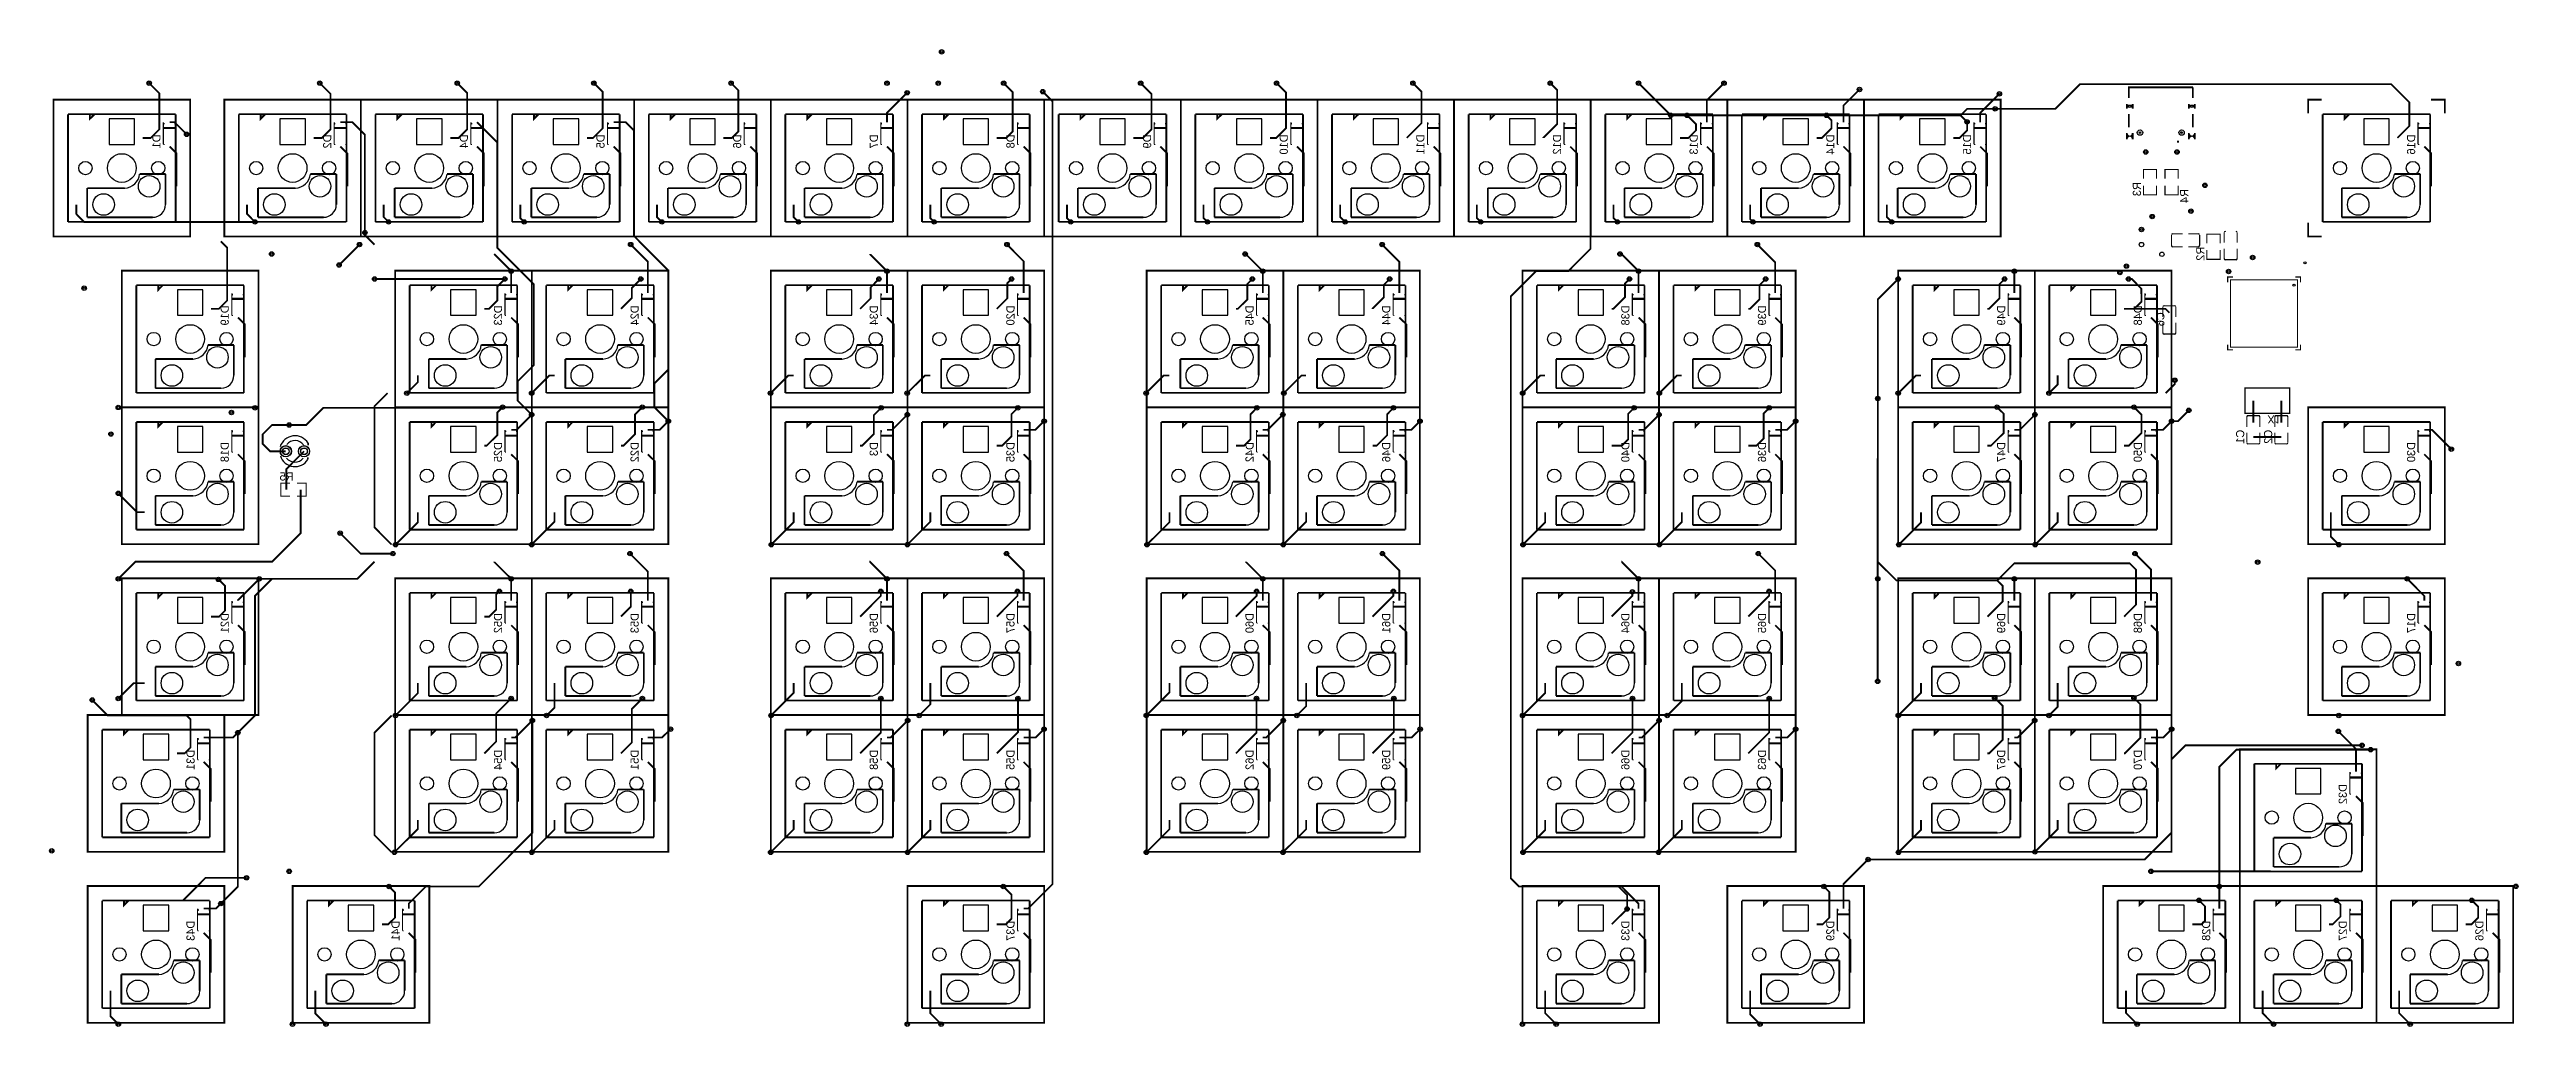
# Model space of a CAD drawing. Extents: x -38 to 13910, y -467 to 6521.
# Drawn here: x -7.7 to 337.6, y -14.3 to 121.8 of the extents above; entities that cross this region are included whole.
import ezdxf

# ---------------------------------------------------------------- set-up
doc = ezdxf.new("R2010")
doc.units = 0
doc.header["$MEASUREMENT"] = 0
for name, color, linetype, true_color in [('BottomLayer', 5, 'Continuous', 0x0000ff), ('BottomSilkLayer', 7, 'Continuous', 0x66cc33), ('BottomSolderMaskLayer', 7, 'Continuous', 0xaa00ff), ('Document', 7, 'Continuous', 0xffffff), ('Hole', 7, 'Continuous', 0x222222), ('Multi-Layer', 7, 'Continuous', 0xc0c0c0), ('TopLayer', 1, 'Continuous', 0xff0000), ('TopSilkLayer', 7, 'Continuous', 0xffcc00), ('TopSolderMaskLayer', 7, 'Continuous', 0x800080)]:
    doc.layers.add(name, color=color, linetype=linetype, true_color=true_color)

msp = doc.modelspace()

# ---------------------------------------------------------------- texts
at = {"layer": 'BottomSilkLayer', "text_generation_flag": 2}
for s, rotation, p in [('D1', 90, (7.79, 109.94)), ('D2', 90, (31.6, 109.94)), ('D4', 90, (50.65, 109.94)), ('D5', 90, (69.7, 109.94)), ('D6', 90, (88.75, 109.94)), ('D7', 90, (107.8, 109.94)), ('D8', 90, (126.85, 109.94)), ('D9', 90, (145.9, 109.94)), ('D10', 90, (164.95, 109.94)), ('D11', 90, (184, 109.94)), ('D12', 90, (203.05, 109.94)), ('D13', 90, (222.1, 109.94)), ('D14', 90, (241.15, 109.94)), ('D15', 90, (260.21, 109.94)), ('D16', 90, (322.12, 109.94)), ('R3', 90, (283.89, 103.29)), ('R4', 90, (290.5, 102.33)), ('R2', 90, (292.74, 94.29)), ('D19', 90, (17.31, 86.13)), ('D23', 90, (55.41, 86.13)), ('D24', 90, (74.46, 86.13)), ('D34', 90, (107.8, 86.13)), ('D20', 90, (126.85, 86.13)), ('D45', 90, (160.19, 86.13)), ('D44', 90, (179.24, 86.13)), ('D38', 90, (212.58, 86.13)), ('D39', 90, (231.63, 86.13)), ('D49', 90, (264.97, 86.13)), ('D48', 90, (284.02, 86.13)), ('C6', 90, (287.16, 85.16)), ('X1', 180, (301.51, 70.81)), ('D18', 90, (17.31, 67.08)), ('D25', 90, (55.41, 67.08)), ('D22', 90, (74.46, 67.08)), ('D3', 90, (107.8, 67.08)), ('D35', 90, (126.85, 67.08)), ('D42', 90, (160.19, 67.08)), ('D46', 90, (179.24, 67.08)), ('D40', 90, (212.58, 67.08)), ('D36', 90, (231.63, 67.08)), ('D47', 90, (264.97, 67.08)), ('D50', 90, (284.02, 67.08)), ('C1', 90, (298.29, 68.79)), ('C2', 90, (302.19, 68.79)), ('D30', 90, (322.12, 67.08)), ('D21', 90, (17.31, 43.26)), ('D52', 90, (55.41, 43.26)), ('D53', 90, (74.46, 43.26)), ('D56', 90, (107.8, 43.26)), ('D57', 90, (126.85, 43.26)), ('D60', 90, (160.19, 43.26)), ('D61', 90, (179.24, 43.26)), ('D64', 90, (212.58, 43.26)), ('D65', 90, (231.63, 43.26)), ('D69', 90, (264.97, 43.26)), ('D68', 90, (284.02, 43.26)), ('D17', 90, (322.12, 43.26)), ('D31', 90, (12.55, 24.21)), ('D54', 90, (55.41, 24.21)), ('D51', 90, (74.46, 24.21)), ('D58', 90, (107.8, 24.21)), ('D55', 90, (126.85, 24.21)), ('D62', 90, (160.19, 24.21)), ('D59', 90, (179.24, 24.21)), ('D66', 90, (212.58, 24.21)), ('D63', 90, (231.63, 24.21)), ('D67', 90, (264.97, 24.21)), ('D70', 90, (284.02, 24.21)), ('D32', 90, (312.59, 19.45)), ('D43', 90, (12.55, 0.4)), ('D41', 90, (41.13, 0.4)), ('D37', 90, (126.85, 0.4)), ('D33', 90, (212.58, 0.4)), ('D29', 90, (241.15, 0.4)), ('D28', 90, (293.54, 0.4)), ('D27', 90, (312.59, 0.4)), ('D26', 90, (331.64, 0.4))]:
    msp.add_text(s, height=1.143, rotation=rotation, dxfattribs=at).set_placement(p)
msp.add_text('R5', height=1.143, dxfattribs=at).set_placement((26.34, 61.72))

# ---------------------------------------------------------------- linework, layer by layer
at = {"layer": 'BottomLayer', "const_width": 0.254}
for points in [[(6.21, 117.08), (7.63, 115.66), (7.63, 110.64), (6.43, 109.44), (5.32, 109.44)], [(29.99, 117.08), (31.49, 115.59), (31.49, 110.64), (30.28, 109.44), (29.13, 109.44)], [(49.16, 117.08), (50.54, 115.71), (50.54, 110.64), (49.33, 109.44), (48.18, 109.44)], [(68.21, 117.08), (69.44, 115.86), (69.44, 110.79), (68.09, 109.44), (67.23, 109.44)], [(87.34, 117.08), (88.34, 116.08), (88.34, 110.34), (87.44, 109.44), (86.28, 109.44)], [(111.89, 115.74), (109.07, 112.92), (109.07, 111.63)], [(125.34, 117.08), (126.59, 115.83), (126.59, 110.34), (125.69, 109.44), (124.38, 109.44)], [(130.79, 115.89), (132.14, 114.54), (132.14, 5.48), (128.75, 2.09), (128.12, 2.09)], [(144.44, 117.08), (145.95, 115.58), (145.95, 110.64), (144.74, 109.44), (143.43, 109.44)], [(163.39, 117.08), (164.7, 115.78), (164.7, 110.79), (163.34, 109.44), (162.48, 109.44)], [(182.39, 117.08), (183.6, 115.87), (183.6, 111.51), (181.53, 109.44)], [(207.15, 114.69), (207.15, 93.99), (204.05, 90.89), (199.56, 90.89), (196.05, 87.38), (196.05, 6.29), (197.18, 5.16), (211.47, 5.16), (213.85, 2.78), (213.85, 2.09)], [(201.54, 117.08), (202.5, 116.12), (202.5, 111.39), (200.58, 109.47), (200.58, 109.44)], [(213.85, 117.08), (213.85, 117.08), (218.34, 112.59)], [(225.76, 117.08), (223.37, 114.7), (223.37, 111.63)], [(244.65, 116.19), (242.42, 113.96), (242.42, 111.63)], [(264.16, 115.59), (261.48, 112.91), (261.48, 111.63)], [(263.55, 113.49), (271.96, 113.49), (275.41, 116.94), (318.77, 116.94), (321.31, 114.4), (321.31, 111.11), (319.64, 109.44)], [(11.44, 109.94), (9.75, 111.63), (9.06, 111.63)], [(36.29, 96.24), (36.29, 109.89), (34.54, 111.63), (32.87, 111.63)], [(59.54, 70.89), (57.59, 72.84), (57.59, 75.54), (59.84, 77.79), (59.84, 89.04), (54.74, 94.14), (54.74, 108.82), (51.92, 111.63)], [(78.59, 69.99), (76.64, 71.94), (76.64, 75.24), (78.59, 77.19), (78.59, 90.99), (73.79, 95.79), (73.79, 110.49), (72.65, 111.63), (70.97, 111.63)], [(220.61, 112.59), (221.85, 111.36), (221.85, 110.49), (220.8, 109.44), (219.63, 109.44)], [(240.05, 112.59), (240.75, 111.89), (240.75, 110.79), (239.4, 109.44), (238.68, 109.44)], [(259.65, 111.69), (259.65, 110.49), (258.6, 109.44), (257.73, 109.44)], [(9.06, 108.25), (10.02, 107.29), (10.02, 102.71)], [(32.87, 108.25), (33.83, 107.29), (33.83, 102.71)], [(51.92, 108.25), (52.88, 107.29), (52.88, 102.71)], [(70.97, 108.25), (71.93, 107.29), (71.93, 102.71)], [(90.02, 108.25), (90.98, 107.29), (90.98, 102.71)], [(109.07, 108.25), (110.03, 107.29), (110.03, 102.71)], [(128.12, 108.25), (129.08, 107.29), (129.08, 102.71)], [(147.17, 108.25), (148.13, 107.29), (148.13, 102.71)], [(166.22, 108.25), (167.18, 107.29), (167.18, 102.71)], [(185.27, 108.25), (186.23, 107.29), (186.23, 102.71)], [(204.32, 108.25), (205.28, 107.29), (205.28, 102.71)], [(223.37, 108.25), (224.33, 107.29), (224.33, 102.71)], [(242.42, 108.25), (243.38, 107.29), (243.38, 102.71)], [(261.48, 108.25), (262.43, 107.29), (262.43, 102.71)], [(288.91, 108.92), (288.91, 108.92), (289.21, 108.92)], [(323.39, 108.25), (324.34, 107.3), (324.34, 102.71)], [(20.96, 97.74), (-2.85, 97.74), (-3.95, 98.85), (-3.95, 100.17)], [(20.96, 97.74), (19.86, 98.85), (19.86, 100.17)], [(39.59, 97.74), (38.91, 98.42), (38.91, 100.17)], [(58.49, 97.74), (57.96, 98.27), (57.96, 100.17)], [(77.69, 97.74), (77.01, 98.42), (77.01, 100.17)], [(96.74, 97.74), (96.06, 98.42), (96.06, 100.17)], [(115.64, 97.74), (115.11, 98.27), (115.11, 100.17)], [(134.69, 97.74), (134.16, 98.28), (134.16, 100.17)], [(153.75, 97.74), (153.21, 98.28), (153.21, 100.17)], [(172.95, 97.74), (172.26, 98.43), (172.26, 100.17)], [(191.85, 97.74), (191.31, 98.28), (191.31, 100.17)], [(210.9, 97.74), (210.36, 98.28), (210.36, 100.17)], [(229.8, 97.74), (229.41, 98.13), (229.41, 100.17)], [(249.15, 97.74), (248.46, 98.44), (248.46, 100.17)], [(16.21, 95.04), (17.08, 94.16), (17.08, 86.79), (15.92, 85.63), (14.84, 85.63)], [(35.54, 94.59), (32.69, 91.74), (32.69, 91.74)], [(73.34, 94.59), (75.73, 92.2), (75.73, 87.82)], [(125.8, 94.59), (128.12, 92.26), (128.12, 87.82)], [(178.1, 94.59), (180.51, 92.18), (180.51, 87.82)], [(230.41, 94.59), (232.9, 92.1), (232.9, 87.82)], [(55.79, 89.79), (54.74, 88.74), (54.74, 86.79), (53.57, 85.63), (52.94, 85.63)], [(56.68, 90.89), (56.68, 90.89), (56.68, 87.82)], [(74.75, 89.79), (73.49, 88.53), (73.49, 87.12), (71.99, 85.63)], [(107.95, 89.79), (106.79, 88.63), (106.79, 87.09), (105.33, 85.63)], [(109.07, 90.89), (109.07, 90.89), (109.07, 87.82)], [(126.44, 89.79), (125.84, 89.19), (125.84, 87.09), (124.38, 85.63)], [(160, 89.79), (159.3, 89.09), (159.3, 86.94), (157.98, 85.63), (157.72, 85.63)], [(161.46, 90.89), (161.46, 90.89), (161.46, 87.82)], [(179.15, 89.79), (178.35, 88.99), (178.35, 87.24), (176.77, 85.66), (176.77, 85.63)], [(212.58, 89.79), (211.95, 89.16), (211.95, 87.24), (210.34, 85.63), (210.1, 85.63)], [(213.85, 90.89), (213.85, 90.89), (213.85, 87.82)], [(231.57, 89.79), (230.7, 88.92), (230.7, 86.94), (229.39, 85.63), (229.15, 85.63)], [(250.05, 89.79), (247.2, 86.94), (247.19, 33.74)], [(264.88, 89.79), (264.16, 89.06), (264.16, 87.09), (262.69, 85.63), (262.49, 85.63)], [(266.24, 90.89), (266.24, 90.89), (266.24, 87.82)], [(282.16, 89.79), (282.61, 89.79), (283.95, 88.44), (283.96, 86.64), (282.94, 85.63), (281.54, 85.63)], [(18.58, 84.43), (19.54, 83.48), (19.54, 78.89)], [(56.68, 84.43), (57.64, 83.48), (57.64, 78.89)], [(75.73, 84.43), (76.69, 83.48), (76.69, 78.89)], [(109.07, 84.43), (110.03, 83.48), (110.03, 78.89)], [(128.12, 84.43), (129.08, 83.48), (129.08, 78.89)], [(161.46, 84.43), (162.42, 83.48), (162.42, 78.89)], [(180.51, 84.43), (181.47, 83.48), (181.47, 78.89)], [(213.85, 84.43), (214.8, 83.48), (214.8, 78.89)], [(232.9, 84.43), (233.85, 83.48), (233.85, 78.89)], [(266.24, 84.43), (267.19, 83.48), (267.19, 78.89)], [(287.86, 85.09), (287.32, 85.63), (282.94, 85.63)], [(285.29, 84.43), (286.24, 83.48), (286.24, 78.89)], [(42.14, 73.89), (43.67, 75.42), (43.67, 76.35)], [(59.54, 73.89), (62, 76.35), (62.72, 76.35)], [(92.84, 73.89), (95.31, 76.35), (96.06, 76.35)], [(111.89, 73.89), (114.36, 76.35), (115.11, 76.35)], [(145.2, 73.89), (147.66, 76.35), (148.45, 76.35)], [(164.4, 73.89), (166.86, 76.35), (167.5, 76.35)], [(197.7, 73.89), (200.17, 76.35), (200.83, 76.35)], [(216.75, 73.89), (219.22, 76.35), (219.88, 76.35)], [(250.05, 73.89), (252.52, 76.35), (253.22, 76.35)], [(271.06, 73.89), (272.27, 75.1), (272.27, 76.35)], [(299.56, 72.84), (299.56, 72.84), (299.56, 69.79)], [(303.46, 72.84), (303.46, 72.84), (303.46, 69.79)], [(25.73, 69.46), (23.34, 69.46), (22.03, 68.15), (22.03, 66.84), (23.08, 65.79), (25.26, 65.79)], [(55.49, 71.94), (55.39, 71.84), (30.49, 71.84), (28.11, 69.46), (25.73, 69.46)], [(55.49, 71.94), (54.74, 71.19), (54.74, 68.04), (53.27, 66.58), (52.94, 66.58)], [(59.54, 70.89), (57.42, 68.77), (56.68, 68.77)], [(74.96, 71.94), (73.94, 70.92), (73.94, 68.19), (72.33, 66.58), (71.99, 66.58)], [(78.59, 69.99), (77.37, 68.77), (75.73, 68.77)], [(108.26, 71.84), (107.24, 70.82), (107.24, 68.19), (105.63, 66.58), (105.33, 66.58)], [(111.91, 70.89), (109.79, 68.77), (109.07, 68.77)], [(127.31, 71.84), (126.44, 70.97), (126.44, 67.89), (125.13, 66.58), (124.38, 66.58)], [(130.98, 69.99), (129.76, 68.77), (128.12, 68.77)], [(160.63, 71.84), (159.75, 70.95), (159.75, 67.44), (158.88, 66.58), (157.72, 66.58)], [(164.26, 70.89), (162.14, 68.77), (161.46, 68.77)], [(179.68, 71.84), (178.8, 70.95), (178.8, 68.04), (177.34, 66.58), (176.77, 66.58)], [(183.38, 69.99), (182.16, 68.77), (180.51, 68.77)], [(213.23, 71.84), (212.4, 71.01), (212.4, 67.44), (211.54, 66.58), (210.1, 66.58)], [(216.71, 70.89), (214.59, 68.77), (213.85, 68.77)], [(232.06, 71.84), (231.3, 71.08), (231.3, 67.59), (230.29, 66.58), (229.15, 66.58)], [(235.76, 69.99), (234.54, 68.77), (232.9, 68.77)], [(263.83, 71.94), (264.76, 71.02), (264.76, 68.34), (262.99, 66.58), (262.49, 66.58)], [(269.11, 70.89), (266.99, 68.77), (266.24, 68.77)], [(282.91, 71.94), (283.96, 70.89), (283.96, 68.34), (282.19, 66.58), (281.54, 66.58)], [(288.16, 69.99), (286.94, 68.77), (285.29, 68.77)], [(290.56, 71.49), (289.06, 69.99), (288.16, 69.99)], [(27.8, 65.79), (25.34, 63.32), (25.34, 60.45)], [(299.56, 67.79), (303.46, 67.79), (303.46, 67.79)], [(327.16, 66.09), (324.48, 68.77), (323.39, 68.77)], [(18.58, 65.38), (19.54, 64.43), (19.54, 59.84)], [(56.68, 65.38), (57.64, 64.43), (57.64, 59.84)], [(75.73, 65.38), (76.69, 64.43), (76.69, 59.84)], [(109.07, 65.38), (110.03, 64.43), (110.03, 59.84)], [(128.12, 65.38), (129.08, 64.43), (129.08, 59.84)], [(161.46, 65.38), (162.42, 64.43), (162.42, 59.84)], [(180.51, 65.38), (181.47, 64.43), (181.47, 59.84)], [(213.85, 65.38), (214.8, 64.43), (214.8, 59.84)], [(232.9, 65.38), (233.85, 64.43), (233.85, 59.84)], [(266.24, 65.38), (267.19, 64.43), (267.19, 59.84)], [(285.29, 65.38), (286.24, 64.43), (286.24, 59.84)], [(323.39, 65.38), (324.34, 64.43), (324.34, 59.84)], [(1.91, 48.03), (4.29, 50.41), (23.34, 50.41), (27.34, 54.4), (27.34, 60.45)], [(1.91, 59.93), (4.54, 57.3), (5.57, 57.3)], [(40.56, 52.79), (43.67, 55.9), (43.67, 57.3)], [(59.53, 52.79), (62.72, 55.98), (62.72, 57.3)], [(92.94, 52.79), (96.06, 55.91), (96.06, 57.3)], [(111.92, 52.79), (115.11, 55.98), (115.11, 57.3)], [(145.32, 52.79), (148.45, 55.91), (148.45, 57.3)], [(164.32, 52.79), (167.5, 55.97), (167.5, 57.3)], [(197.74, 52.79), (200.83, 55.88), (200.83, 57.3)], [(216.74, 52.79), (219.88, 55.93), (219.88, 57.3)], [(250.14, 52.79), (253.22, 55.87), (253.22, 57.3)], [(269.14, 52.79), (272.27, 55.92), (272.27, 57.3)], [(311.48, 52.79), (310.37, 53.9), (310.37, 57.3)], [(32.84, 54.39), (35.69, 51.54), (40.19, 51.54)], [(73.24, 51.54), (75.73, 49.04), (75.73, 44.96)], [(125.74, 51.54), (128.12, 49.15), (128.12, 44.96)], [(178.14, 51.54), (180.51, 49.17), (180.51, 44.96)], [(230.54, 51.54), (232.9, 49.18), (232.9, 44.96)], [(247.2, 50.39), (249.81, 47.79), (263.85, 47.79), (264.61, 47.04), (264.61, 44.88), (262.49, 42.76)], [(263.85, 47.79), (266.25, 50.19), (282.31, 50.19), (283.21, 49.29), (283.21, 44.43), (281.54, 42.76)], [(283.06, 51.54), (285.29, 49.31), (285.29, 44.96)], [(15.88, 47.94), (16.78, 47.04), (16.78, 43.59), (15.96, 42.76), (14.84, 42.76)], [(21.56, 48.03), (18.58, 45.05), (18.58, 44.96)], [(55.04, 46.29), (54.59, 45.84), (54.59, 43.74), (53.61, 42.76), (52.94, 42.76)], [(56.68, 48.03), (56.68, 48.03), (56.68, 44.96)], [(73.35, 46.29), (73.35, 44.12), (71.99, 42.76)], [(108.21, 46.29), (108.21, 45.65), (105.33, 42.76)], [(109.07, 48.03), (109.07, 48.03), (109.07, 44.96)], [(127.26, 46.29), (127.26, 45.65), (124.38, 42.76)], [(160.6, 46.29), (160.6, 45.65), (157.72, 42.76)], [(161.46, 48.03), (161.46, 48.03), (161.46, 44.96)], [(179.66, 46.29), (179.66, 45.66), (176.77, 42.76)], [(212.99, 46.21), (212.99, 45.65), (210.1, 42.76)], [(213.85, 48.03), (213.85, 48.03), (213.85, 44.96)], [(232.05, 46.29), (232.05, 45.66), (229.15, 42.76)], [(266.24, 48.03), (266.24, 48.03), (266.24, 44.96)], [(321.01, 48.03), (323.39, 45.64), (323.39, 44.96)], [(18.58, 41.57), (19.54, 40.61), (19.54, 36.03)], [(56.68, 41.57), (57.64, 40.61), (57.64, 36.03)], [(75.73, 41.57), (76.69, 40.61), (76.69, 36.03)], [(109.07, 41.57), (110.03, 40.61), (110.03, 36.03)], [(128.12, 41.57), (129.08, 40.61), (129.08, 36.03)], [(161.46, 41.57), (162.42, 40.62), (162.42, 36.03)], [(180.51, 41.57), (181.47, 40.62), (181.47, 36.03)], [(213.85, 41.57), (214.8, 40.62), (214.8, 36.03)], [(232.9, 41.57), (233.85, 40.62), (233.85, 36.03)], [(266.24, 41.57), (267.19, 40.62), (267.19, 36.03)], [(285.29, 41.57), (286.24, 40.62), (286.24, 36.03)], [(323.39, 41.57), (324.34, 40.62), (324.34, 36.03)], [(-1.72, 31.13), (0.44, 28.98), (11.44, 28.98), (11.98, 28.43), (11.98, 24.53), (11.16, 23.71), (10.08, 23.71)], [(1.91, 31.36), (4.05, 33.49), (5.57, 33.49)], [(40.55, 28.98), (43.67, 32.1), (43.67, 33.49)], [(56.68, 31.36), (54.59, 29.26), (54.59, 25.36), (52.94, 23.71)], [(61.62, 28.98), (62.72, 30.08), (62.72, 33.49)], [(74.97, 31.36), (73.49, 29.88), (73.49, 25.21), (71.99, 23.71)], [(92.91, 28.98), (96.06, 32.13), (96.06, 33.49)], [(108.22, 31.36), (108.22, 26.61), (105.33, 23.71)], [(113.56, 28.98), (115.11, 30.53), (115.11, 33.49)], [(127.33, 31.36), (127.33, 26.66), (124.38, 23.71)], [(145.22, 28.98), (148.45, 32.21), (148.45, 33.49)], [(160.59, 31.36), (160.59, 26.59), (157.72, 23.71)], [(166.2, 28.98), (167.5, 30.27), (167.5, 33.49)], [(179.73, 31.36), (179.73, 26.67), (176.77, 23.71)], [(197.68, 28.98), (200.83, 32.13), (200.83, 33.49)], [(213, 31.36), (213, 26.61), (210.1, 23.71)], [(217.85, 28.98), (219.88, 31.01), (219.88, 33.49)], [(232.07, 31.36), (232.07, 26.63), (229.15, 23.71)], [(250.07, 28.98), (253.22, 32.13), (253.22, 33.49)], [(263.49, 31.44), (264.61, 30.32), (264.61, 25.58), (262.73, 23.71), (262.49, 23.71)], [(271.07, 28.98), (272.27, 30.18), (272.27, 33.49)], [(282.91, 31.44), (283.81, 30.53), (283.81, 25.88), (281.64, 23.71), (281.54, 23.71)], [(59.63, 28.29), (59.63, 12.63), (52.17, 5.16), (44.78, 5.16), (42.4, 2.78), (42.4, 2.09)], [(59.63, 28.29), (57.26, 25.91), (56.68, 25.91)], [(111.96, 28.29), (109.58, 25.91), (109.07, 25.91)], [(164.32, 28.29), (161.94, 25.91), (161.46, 25.91)], [(216.71, 28.29), (214.33, 25.91), (213.85, 25.91)], [(269.07, 28.29), (266.69, 25.91), (266.24, 25.91)], [(18.58, 26.59), (17.89, 25.91), (13.82, 25.91)], [(78.89, 27.08), (77.71, 25.91), (75.73, 25.91)], [(130.97, 27.08), (129.79, 25.91), (128.12, 25.91)], [(183.4, 27.08), (182.22, 25.91), (180.51, 25.91)], [(235.75, 27.08), (234.57, 25.91), (232.9, 25.91)], [(288.17, 27.08), (286.99, 25.91), (285.29, 25.91)], [(311.41, 26.78), (313.86, 24.33), (313.86, 21.14)], [(13.82, 22.52), (14.78, 21.56), (14.78, 16.98)], [(56.68, 22.52), (57.64, 21.56), (57.64, 16.98)], [(75.73, 22.52), (76.69, 21.56), (76.69, 16.98)], [(109.07, 22.52), (110.03, 21.56), (110.03, 16.98)], [(128.12, 22.52), (129.08, 21.56), (129.08, 16.98)], [(161.46, 22.52), (162.42, 21.56), (162.42, 16.98)], [(180.51, 22.52), (181.47, 21.57), (181.47, 16.98)], [(213.85, 22.52), (214.8, 21.57), (214.8, 16.98)], [(232.9, 22.52), (233.85, 21.57), (233.85, 16.98)], [(266.24, 22.52), (267.19, 21.57), (267.19, 16.98)], [(285.29, 22.52), (286.24, 21.57), (286.24, 16.98)], [(313.86, 17.76), (314.82, 16.81), (314.82, 12.22)], [(40.4, 9.93), (43.67, 13.19), (43.67, 14.44)], [(59.55, 9.93), (62.72, 13.1), (62.72, 14.44)], [(92.86, 9.93), (96.06, 13.13), (96.06, 14.44)], [(111.94, 9.93), (115.11, 13.09), (115.11, 14.44)], [(145.23, 9.93), (148.45, 13.14), (148.45, 14.44)], [(164.28, 9.93), (167.5, 13.14), (167.5, 14.44)], [(197.74, 9.93), (200.83, 13.02), (200.83, 14.44)], [(216.64, 9.93), (219.88, 13.17), (219.88, 14.44)], [(250.09, 9.93), (253.22, 13.06), (253.22, 14.44)], [(269.11, 9.98), (272.27, 13.15), (272.27, 14.44)], [(272.27, 13.3), (272.27, 13.3), (272.27, 14.44)], [(245.85, 8.93), (242.42, 5.5), (242.42, 2.09)], [(301.96, 7.28), (301.96, 7.28), (285.29, 7.28)], [(10.93, 3.23), (14.08, 6.38), (19.79, 6.38)], [(39.66, 5.16), (40.49, 4.33), (40.49, 0.83), (39.55, -0.1), (38.65, -0.1)], [(125.29, 5.16), (126.44, 4.01), (126.44, 0.68), (125.66, -0.1), (124.38, -0.1)], [(239.69, 5.16), (240.45, 4.4), (240.45, 0.83), (239.52, -0.1), (238.68, -0.1)], [(294.81, 5.16), (294.81, 5.16), (294.81, 2.09)], [(16.2, 2.78), (15.51, 2.09), (13.82, 2.09)], [(212.25, 2.03), (212.25, 2.03), (210.11, -0.1)], [(291.98, 3.23), (292.81, 2.41), (292.81, 0.38), (292.33, -0.1), (291.07, -0.1)], [(311.13, 3.23), (311.71, 2.65), (311.71, 0.98), (310.63, -0.1), (310.12, -0.1)], [(330.01, 3.23), (330.91, 2.33), (330.91, 0.83), (329.98, -0.1), (329.17, -0.1)], [(13.82, -1.29), (14.78, -2.25), (14.78, -6.83)], [(42.4, -1.29), (43.35, -2.25), (43.35, -6.83)], [(128.12, -1.29), (129.08, -2.25), (129.08, -6.83)], [(213.85, -1.29), (214.8, -2.25), (214.8, -6.83)], [(242.42, -1.29), (243.38, -2.25), (243.38, -6.83)], [(294.81, -1.29), (295.77, -2.25), (295.77, -6.83)], [(313.86, -1.29), (314.82, -2.24), (314.82, -6.83)], [(332.91, -1.29), (333.87, -2.24), (333.87, -6.83)], [(1.91, -14.02), (0.81, -12.91), (0.81, -9.37)], [(30.87, -14.02), (29.38, -12.53), (29.38, -9.37)], [(116.63, -14.02), (115.11, -12.5), (115.11, -9.37)], [(202.37, -14.02), (200.83, -12.48), (200.83, -9.37)], [(230.79, -14.02), (229.41, -12.64), (229.41, -9.37)], [(283.36, -14.02), (281.8, -12.45), (281.8, -9.37)], [(302.38, -14.02), (300.85, -12.49), (300.85, -9.37)], [(321.42, -14.02), (319.9, -12.49), (319.9, -9.37)]]:
    msp.add_lwpolyline(points, dxfattribs=at)
at = {"layer": 'BottomSilkLayer'}
for points, const_width in [([(291.13, 116.49), (282.19, 116.49), (282.19, 115)], 0.254), ([(291.13, 116.49), (291.13, 116.49), (291.13, 115)], 0.254), ([(8.3, 111.52), (8.19, 111.52), (8.19, 111.35)], 0.152), ([(8.19, 111.35), (8.19, 111.35), (8.3, 111.35)], 0.152), ([(8.19, 111.35), (8.19, 111.35), (8.19, 108.53)], 0.152), ([(8.19, 110.91), (8.19, 110.91), (9.92, 110.91)], 0.152), ([(8.19, 110.77), (8.19, 110.77), (9.92, 110.77)], 0.152), ([(8.3, 111.52), (8.3, 111.52), (8.3, 111.35)], 0.152), ([(9.81, 111.52), (9.81, 111.52), (9.81, 111.35)], 0.152), ([(9.92, 111.35), (9.92, 111.52), (9.81, 111.52)], 0.152), ([(9.81, 111.35), (9.81, 111.35), (9.92, 111.35)], 0.152), ([(9.92, 111.35), (9.92, 111.35), (9.92, 108.53)], 0.152), ([(32.11, 111.52), (32, 111.52), (32, 111.35)], 0.152), ([(32, 111.35), (32, 111.35), (32.11, 111.35)], 0.152), ([(32, 111.35), (32, 111.35), (32, 108.53)], 0.152), ([(32, 110.91), (32, 110.91), (33.74, 110.91)], 0.152), ([(32, 110.77), (32, 110.77), (33.74, 110.77)], 0.152), ([(32.11, 111.52), (32.11, 111.52), (32.11, 111.35)], 0.152), ([(33.62, 111.52), (33.62, 111.52), (33.62, 111.35)], 0.152), ([(33.74, 111.35), (33.74, 111.52), (33.62, 111.52)], 0.152), ([(33.62, 111.35), (33.62, 111.35), (33.74, 111.35)], 0.152), ([(33.74, 111.35), (33.74, 111.35), (33.74, 108.53)], 0.152), ([(51.17, 111.52), (51.05, 111.52), (51.05, 111.35)], 0.152), ([(51.05, 111.35), (51.05, 111.35), (51.17, 111.35)], 0.152), ([(51.05, 111.35), (51.05, 111.35), (51.05, 108.53)], 0.152), ([(51.05, 110.91), (51.05, 110.91), (52.79, 110.91)], 0.152), ([(51.05, 110.77), (51.05, 110.77), (52.79, 110.77)], 0.152), ([(51.17, 111.52), (51.17, 111.52), (51.17, 111.35)], 0.152), ([(52.68, 111.52), (52.68, 111.52), (52.68, 111.35)], 0.152), ([(52.79, 111.35), (52.79, 111.52), (52.68, 111.52)], 0.152), ([(52.68, 111.35), (52.68, 111.35), (52.79, 111.35)], 0.152), ([(52.79, 111.35), (52.79, 111.35), (52.79, 108.53)], 0.152), ([(70.22, 111.52), (70.1, 111.52), (70.1, 111.35)], 0.152), ([(70.1, 111.35), (70.1, 111.35), (70.22, 111.35)], 0.152), ([(70.1, 111.35), (70.1, 111.35), (70.1, 108.53)], 0.152), ([(70.1, 110.91), (70.1, 110.91), (71.84, 110.91)], 0.152), ([(70.1, 110.77), (70.1, 110.77), (71.84, 110.77)], 0.152), ([(70.22, 111.52), (70.22, 111.52), (70.22, 111.35)], 0.152), ([(71.73, 111.52), (71.73, 111.52), (71.73, 111.35)], 0.152), ([(71.84, 111.35), (71.84, 111.52), (71.73, 111.52)], 0.152), ([(71.73, 111.35), (71.73, 111.35), (71.84, 111.35)], 0.152), ([(71.84, 111.35), (71.84, 111.35), (71.84, 108.53)], 0.152), ([(89.27, 111.52), (89.15, 111.52), (89.15, 111.35)], 0.152), ([(89.15, 111.35), (89.15, 111.35), (89.27, 111.35)], 0.152), ([(89.15, 111.35), (89.15, 111.35), (89.15, 108.53)], 0.152), ([(89.15, 110.91), (89.15, 110.91), (90.89, 110.91)], 0.152), ([(89.15, 110.77), (89.15, 110.77), (90.89, 110.77)], 0.152), ([(89.27, 111.52), (89.27, 111.52), (89.27, 111.35)], 0.152), ([(90.78, 111.52), (90.78, 111.52), (90.78, 111.35)], 0.152), ([(90.89, 111.35), (90.89, 111.52), (90.78, 111.52)], 0.152), ([(90.78, 111.35), (90.78, 111.35), (90.89, 111.35)], 0.152), ([(90.89, 111.35), (90.89, 111.35), (90.89, 108.53)], 0.152), ([(108.32, 111.52), (108.21, 111.52), (108.21, 111.35)], 0.152), ([(108.21, 111.35), (108.21, 111.35), (108.32, 111.35)], 0.152), ([(108.21, 111.35), (108.21, 111.35), (108.21, 108.53)], 0.152), ([(108.21, 110.91), (108.21, 110.91), (109.94, 110.91)], 0.152), ([(108.21, 110.77), (108.21, 110.77), (109.94, 110.77)], 0.152), ([(108.32, 111.52), (108.32, 111.52), (108.32, 111.35)], 0.152), ([(109.83, 111.52), (109.83, 111.52), (109.83, 111.35)], 0.152), ([(109.94, 111.35), (109.94, 111.52), (109.83, 111.52)], 0.152), ([(109.83, 111.35), (109.83, 111.35), (109.94, 111.35)], 0.152), ([(109.94, 111.35), (109.94, 111.35), (109.94, 108.53)], 0.152), ([(127.37, 111.52), (127.26, 111.52), (127.26, 111.35)], 0.152), ([(127.26, 111.35), (127.26, 111.35), (127.37, 111.35)], 0.152), ([(127.26, 111.35), (127.26, 111.35), (127.26, 108.53)], 0.152), ([(127.26, 110.91), (127.26, 110.91), (128.99, 110.91)], 0.152), ([(127.26, 110.77), (127.26, 110.77), (128.99, 110.77)], 0.152), ([(127.37, 111.52), (127.37, 111.52), (127.37, 111.35)], 0.152), ([(128.88, 111.52), (128.88, 111.52), (128.88, 111.35)], 0.152), ([(128.99, 111.35), (128.99, 111.52), (128.88, 111.52)], 0.152), ([(128.88, 111.35), (128.88, 111.35), (128.99, 111.35)], 0.152), ([(128.99, 111.35), (128.99, 111.35), (128.99, 108.53)], 0.152), ([(146.42, 111.52), (146.31, 111.52), (146.31, 111.35)], 0.152), ([(146.31, 111.35), (146.31, 111.35), (146.42, 111.35)], 0.152), ([(146.31, 111.35), (146.31, 111.35), (146.31, 108.53)], 0.152), ([(146.31, 110.91), (146.31, 110.91), (148.04, 110.91)], 0.152), ([(146.31, 110.77), (146.31, 110.77), (148.04, 110.77)], 0.152), ([(146.42, 111.52), (146.42, 111.52), (146.42, 111.35)], 0.152), ([(147.93, 111.52), (147.93, 111.52), (147.93, 111.35)], 0.152), ([(148.04, 111.35), (148.04, 111.52), (147.93, 111.52)], 0.152), ([(147.93, 111.35), (147.93, 111.35), (148.04, 111.35)], 0.152), ([(148.04, 111.35), (148.04, 111.35), (148.04, 108.53)], 0.152), ([(165.47, 111.52), (165.36, 111.52), (165.36, 111.35)], 0.152), ([(165.36, 111.35), (165.36, 111.35), (165.47, 111.35)], 0.152), ([(165.36, 111.35), (165.36, 111.35), (165.36, 108.53)], 0.152), ([(165.36, 110.91), (165.36, 110.91), (167.09, 110.91)], 0.152), ([(165.36, 110.77), (165.36, 110.77), (167.09, 110.77)], 0.152), ([(165.47, 111.52), (165.47, 111.52), (165.47, 111.35)], 0.152), ([(166.98, 111.52), (166.98, 111.52), (166.98, 111.35)], 0.152), ([(167.09, 111.35), (167.09, 111.52), (166.98, 111.52)], 0.152), ([(166.98, 111.35), (166.98, 111.35), (167.09, 111.35)], 0.152), ([(167.09, 111.35), (167.09, 111.35), (167.09, 108.53)], 0.152), ([(184.52, 111.52), (184.41, 111.52), (184.41, 111.35)], 0.152), ([(184.41, 111.35), (184.41, 111.35), (184.52, 111.35)], 0.152), ([(184.41, 111.35), (184.41, 111.35), (184.41, 108.53)], 0.152), ([(184.41, 110.91), (184.41, 110.91), (186.14, 110.91)], 0.152), ([(184.41, 110.77), (184.41, 110.77), (186.14, 110.77)], 0.152), ([(184.52, 111.52), (184.52, 111.52), (184.52, 111.35)], 0.152), ([(186.03, 111.52), (186.03, 111.52), (186.03, 111.35)], 0.152), ([(186.14, 111.35), (186.14, 111.52), (186.03, 111.52)], 0.152), ([(186.03, 111.35), (186.03, 111.35), (186.14, 111.35)], 0.152), ([(186.14, 111.35), (186.14, 111.35), (186.14, 108.53)], 0.152), ([(203.57, 111.52), (203.46, 111.52), (203.46, 111.35)], 0.152), ([(203.46, 111.35), (203.46, 111.35), (203.57, 111.35)], 0.152), ([(203.46, 111.35), (203.46, 111.35), (203.46, 108.53)], 0.152), ([(203.46, 110.91), (203.46, 110.91), (205.19, 110.91)], 0.152), ([(203.46, 110.77), (203.46, 110.77), (205.19, 110.77)], 0.152), ([(203.57, 111.52), (203.57, 111.52), (203.57, 111.35)], 0.152), ([(205.08, 111.52), (205.08, 111.52), (205.08, 111.35)], 0.152), ([(205.19, 111.35), (205.19, 111.52), (205.08, 111.52)], 0.152), ([(205.08, 111.35), (205.08, 111.35), (205.19, 111.35)], 0.152), ([(205.19, 111.35), (205.19, 111.35), (205.19, 108.53)], 0.152), ([(222.62, 111.52), (222.51, 111.52), (222.51, 111.35)], 0.152), ([(222.51, 111.35), (222.51, 111.35), (222.62, 111.35)], 0.152), ([(222.51, 111.35), (222.51, 111.35), (222.51, 108.53)], 0.152), ([(222.51, 110.91), (222.51, 110.91), (224.24, 110.91)], 0.152), ([(222.51, 110.77), (222.51, 110.77), (224.24, 110.77)], 0.152), ([(222.62, 111.52), (222.62, 111.52), (222.62, 111.35)], 0.152), ([(224.13, 111.52), (224.13, 111.52), (224.13, 111.35)], 0.152), ([(224.24, 111.35), (224.24, 111.52), (224.13, 111.52)], 0.152), ([(224.13, 111.35), (224.13, 111.35), (224.24, 111.35)], 0.152), ([(224.24, 111.35), (224.24, 111.35), (224.24, 108.53)], 0.152), ([(241.67, 111.52), (241.56, 111.52), (241.56, 111.35)], 0.152), ([(241.56, 111.35), (241.56, 111.35), (241.67, 111.35)], 0.152), ([(241.56, 111.35), (241.56, 111.35), (241.56, 108.53)], 0.152), ([(241.56, 110.91), (241.56, 110.91), (243.29, 110.91)], 0.152), ([(241.56, 110.77), (241.56, 110.77), (243.29, 110.77)], 0.152), ([(241.67, 111.52), (241.67, 111.52), (241.67, 111.35)], 0.152), ([(243.18, 111.52), (243.18, 111.52), (243.18, 111.35)], 0.152), ([(243.29, 111.35), (243.29, 111.52), (243.18, 111.52)], 0.152), ([(243.18, 111.35), (243.18, 111.35), (243.29, 111.35)], 0.152), ([(243.29, 111.35), (243.29, 111.35), (243.29, 108.53)], 0.152), ([(260.72, 111.52), (260.61, 111.52), (260.61, 111.35)], 0.152), ([(260.61, 111.35), (260.61, 111.35), (260.72, 111.35)], 0.152), ([(260.61, 111.35), (260.61, 111.35), (260.61, 108.53)], 0.152), ([(260.61, 110.91), (260.61, 110.91), (262.34, 110.91)], 0.152), ([(260.61, 110.77), (260.61, 110.77), (262.34, 110.77)], 0.152), ([(260.72, 111.52), (260.72, 111.52), (260.72, 111.35)], 0.152), ([(262.23, 111.52), (262.23, 111.52), (262.23, 111.35)], 0.152), ([(262.34, 111.35), (262.34, 111.52), (262.23, 111.52)], 0.152), ([(262.23, 111.35), (262.23, 111.35), (262.34, 111.35)], 0.152), ([(262.34, 111.35), (262.34, 111.35), (262.34, 108.53)], 0.152), ([(282.19, 112.77), (282.19, 112.77), (282.19, 110.9)], 0.254), ([(291.13, 112.77), (291.13, 112.77), (291.13, 110.9)], 0.254), ([(322.63, 111.52), (322.52, 111.52), (322.52, 111.35)], 0.152), ([(322.52, 111.35), (322.52, 111.35), (322.63, 111.35)], 0.152), ([(322.52, 111.35), (322.52, 111.35), (322.52, 108.53)], 0.152), ([(322.52, 110.91), (322.52, 110.91), (324.26, 110.91)], 0.152), ([(322.52, 110.77), (322.52, 110.77), (324.26, 110.77)], 0.152), ([(322.63, 111.52), (322.63, 111.52), (322.63, 111.35)], 0.152), ([(324.14, 111.52), (324.14, 111.52), (324.14, 111.35)], 0.152), ([(324.26, 111.35), (324.26, 111.52), (324.14, 111.52)], 0.152), ([(324.14, 111.35), (324.14, 111.35), (324.26, 111.35)], 0.152), ([(324.26, 111.35), (324.26, 111.35), (324.26, 108.53)], 0.152), ([(8.19, 108.53), (8.19, 108.53), (8.36, 108.53)], 0.152), ([(9.92, 108.53), (9.92, 108.53), (9.75, 108.53)], 0.152), ([(32, 108.53), (32, 108.53), (32.17, 108.53)], 0.152), ([(33.74, 108.53), (33.74, 108.53), (33.57, 108.53)], 0.152), ([(51.05, 108.53), (51.05, 108.53), (51.22, 108.53)], 0.152), ([(52.79, 108.53), (52.79, 108.53), (52.62, 108.53)], 0.152), ([(70.1, 108.53), (70.1, 108.53), (70.27, 108.53)], 0.152), ([(71.84, 108.53), (71.84, 108.53), (71.67, 108.53)], 0.152), ([(89.15, 108.53), (89.15, 108.53), (89.32, 108.53)], 0.152), ([(90.89, 108.53), (90.89, 108.53), (90.72, 108.53)], 0.152), ([(108.21, 108.53), (108.21, 108.53), (108.37, 108.53)], 0.152), ([(109.94, 108.53), (109.94, 108.53), (109.77, 108.53)], 0.152), ([(127.26, 108.53), (127.26, 108.53), (127.42, 108.53)], 0.152), ([(128.99, 108.53), (128.99, 108.53), (128.82, 108.53)], 0.152), ([(146.31, 108.53), (146.31, 108.53), (146.47, 108.53)], 0.152), ([(148.04, 108.53), (148.04, 108.53), (147.87, 108.53)], 0.152), ([(165.36, 108.53), (165.36, 108.53), (165.52, 108.53)], 0.152), ([(167.09, 108.53), (167.09, 108.53), (166.92, 108.53)], 0.152), ([(184.41, 108.53), (184.41, 108.53), (184.58, 108.53)], 0.152), ([(186.14, 108.53), (186.14, 108.53), (185.97, 108.53)], 0.152), ([(203.46, 108.53), (203.46, 108.53), (203.63, 108.53)], 0.152), ([(205.19, 108.53), (205.19, 108.53), (205.02, 108.53)], 0.152), ([(222.51, 108.53), (222.51, 108.53), (222.68, 108.53)], 0.152), ([(224.24, 108.53), (224.24, 108.53), (224.07, 108.53)], 0.152), ([(241.56, 108.53), (241.56, 108.53), (241.73, 108.53)], 0.152), ([(243.29, 108.53), (243.29, 108.53), (243.12, 108.53)], 0.152), ([(260.61, 108.53), (260.61, 108.53), (260.78, 108.53)], 0.152), ([(262.34, 108.53), (262.34, 108.53), (262.17, 108.53)], 0.152), ([(322.52, 108.53), (322.52, 108.53), (322.69, 108.53)], 0.152), ([(324.26, 108.53), (324.26, 108.53), (324.09, 108.53)], 0.152), ([(286.07, 103.77), (286.07, 105.05), (284.24, 105.05), (284.24, 103.77)], 0.152), ([(289.07, 103.77), (289.07, 105.05), (287.24, 105.05), (287.24, 103.77)], 0.152), ([(286.07, 102.81), (286.07, 101.53), (284.24, 101.53), (284.24, 102.81)], 0.152), ([(289.07, 102.81), (289.07, 101.53), (287.24, 101.53), (287.24, 102.81)], 0.152), ([(288.14, 95.94), (288.14, 95.94), (288.14, 94.44)], 0.152), ([(289.71, 96.09), (289.71, 96.09), (288.3, 96.09)], 0.152), ([(288.3, 94.29), (288.3, 94.29), (289.71, 94.29)], 0.152), ([(290.51, 96.09), (290.51, 96.09), (291.92, 96.09)], 0.152), ([(291.92, 94.29), (291.92, 94.29), (290.51, 94.29)], 0.152), ([(292.07, 95.94), (292.07, 95.94), (292.07, 94.44)], 0.152), ([(294.92, 94.77), (294.92, 96.05), (293.09, 96.05), (293.09, 94.77)], 0.152), ([(294.92, 93.81), (294.92, 92.53), (293.09, 92.53), (293.09, 93.81)], 0.152), ([(295.5, 94.84), (295.5, 94.84), (295.5, 96.25)], 0.152), ([(295.5, 94.04), (295.5, 94.04), (295.5, 92.63)], 0.152), ([(297.31, 96.25), (297.31, 96.25), (297.31, 94.84)], 0.152), ([(297.31, 92.63), (297.31, 92.63), (297.31, 94.04)], 0.152), ([(295.66, 92.48), (295.66, 92.48), (297.16, 92.48)], 0.152), ([(296.71, 90.07), (295.98, 90.07), (295.98, 89.34)], 0.152), ([(305.41, 90.07), (306.14, 90.07), (306.14, 89.34)], 0.152), ([(17.83, 87.71), (17.72, 87.71), (17.72, 87.53)], 0.152), ([(17.72, 87.53), (17.72, 87.53), (17.83, 87.53)], 0.152), ([(17.72, 87.53), (17.72, 87.53), (17.72, 84.72)], 0.152), ([(17.72, 87.1), (17.72, 87.1), (19.45, 87.1)], 0.152), ([(17.72, 86.95), (17.72, 86.95), (19.45, 86.95)], 0.152), ([(17.83, 87.71), (17.83, 87.71), (17.83, 87.53)], 0.152), ([(19.34, 87.71), (19.34, 87.71), (19.34, 87.53)], 0.152), ([(19.45, 87.53), (19.45, 87.71), (19.34, 87.71)], 0.152), ([(19.34, 87.53), (19.34, 87.53), (19.45, 87.53)], 0.152), ([(19.45, 87.53), (19.45, 87.53), (19.45, 84.72)], 0.152), ([(55.93, 87.71), (55.82, 87.71), (55.82, 87.53)], 0.152), ([(55.82, 87.53), (55.82, 87.53), (55.93, 87.53)], 0.152), ([(55.82, 87.53), (55.82, 87.53), (55.82, 84.72)], 0.152), ([(55.82, 87.1), (55.82, 87.1), (57.55, 87.1)], 0.152), ([(55.82, 86.95), (55.82, 86.95), (57.55, 86.95)], 0.152), ([(55.93, 87.71), (55.93, 87.71), (55.93, 87.53)], 0.152), ([(57.44, 87.71), (57.44, 87.71), (57.44, 87.53)], 0.152), ([(57.55, 87.53), (57.55, 87.71), (57.44, 87.71)], 0.152), ([(57.44, 87.53), (57.44, 87.53), (57.55, 87.53)], 0.152), ([(57.55, 87.53), (57.55, 87.53), (57.55, 84.72)], 0.152), ([(74.98, 87.71), (74.87, 87.71), (74.87, 87.53)], 0.152), ([(74.87, 87.53), (74.87, 87.53), (74.98, 87.53)], 0.152), ([(74.87, 87.53), (74.87, 87.53), (74.87, 84.72)], 0.152), ([(74.87, 87.1), (74.87, 87.1), (76.6, 87.1)], 0.152), ([(74.87, 86.95), (74.87, 86.95), (76.6, 86.95)], 0.152), ([(74.98, 87.71), (74.98, 87.71), (74.98, 87.53)], 0.152), ([(76.49, 87.71), (76.49, 87.71), (76.49, 87.53)], 0.152), ([(76.6, 87.53), (76.6, 87.71), (76.49, 87.71)], 0.152), ([(76.49, 87.53), (76.49, 87.53), (76.6, 87.53)], 0.152), ([(76.6, 87.53), (76.6, 87.53), (76.6, 84.72)], 0.152), ([(108.32, 87.71), (108.21, 87.71), (108.21, 87.53)], 0.152), ([(108.21, 87.53), (108.21, 87.53), (108.32, 87.53)], 0.152), ([(108.21, 87.53), (108.21, 87.53), (108.21, 84.72)], 0.152), ([(108.21, 87.1), (108.21, 87.1), (109.94, 87.1)], 0.152), ([(108.21, 86.95), (108.21, 86.95), (109.94, 86.95)], 0.152), ([(108.32, 87.71), (108.32, 87.71), (108.32, 87.53)], 0.152), ([(109.83, 87.71), (109.83, 87.71), (109.83, 87.53)], 0.152), ([(109.94, 87.53), (109.94, 87.71), (109.83, 87.71)], 0.152), ([(109.83, 87.53), (109.83, 87.53), (109.94, 87.53)], 0.152), ([(109.94, 87.53), (109.94, 87.53), (109.94, 84.72)], 0.152), ([(127.37, 87.71), (127.26, 87.71), (127.26, 87.53)], 0.152), ([(127.26, 87.53), (127.26, 87.53), (127.37, 87.53)], 0.152), ([(127.26, 87.53), (127.26, 87.53), (127.26, 84.72)], 0.152), ([(127.26, 87.1), (127.26, 87.1), (128.99, 87.1)], 0.152), ([(127.26, 86.95), (127.26, 86.95), (128.99, 86.95)], 0.152), ([(127.37, 87.71), (127.37, 87.71), (127.37, 87.53)], 0.152), ([(128.88, 87.71), (128.88, 87.71), (128.88, 87.53)], 0.152), ([(128.99, 87.53), (128.99, 87.71), (128.88, 87.71)], 0.152), ([(128.88, 87.53), (128.88, 87.53), (128.99, 87.53)], 0.152), ([(128.99, 87.53), (128.99, 87.53), (128.99, 84.72)], 0.152), ([(160.71, 87.71), (160.59, 87.71), (160.59, 87.53)], 0.152), ([(160.59, 87.53), (160.59, 87.53), (160.71, 87.53)], 0.152), ([(160.59, 87.53), (160.59, 87.53), (160.59, 84.72)], 0.152), ([(160.59, 87.1), (160.59, 87.1), (162.33, 87.1)], 0.152), ([(160.59, 86.95), (160.59, 86.95), (162.33, 86.95)], 0.152), ([(160.71, 87.71), (160.71, 87.71), (160.71, 87.53)], 0.152), ([(162.22, 87.71), (162.22, 87.71), (162.22, 87.53)], 0.152), ([(162.33, 87.53), (162.33, 87.71), (162.22, 87.71)], 0.152), ([(162.22, 87.53), (162.22, 87.53), (162.33, 87.53)], 0.152), ([(162.33, 87.53), (162.33, 87.53), (162.33, 84.72)], 0.152), ([(179.76, 87.71), (179.64, 87.71), (179.64, 87.53)], 0.152), ([(179.64, 87.53), (179.64, 87.53), (179.76, 87.53)], 0.152), ([(179.64, 87.53), (179.64, 87.53), (179.64, 84.72)], 0.152), ([(179.64, 87.1), (179.64, 87.1), (181.38, 87.1)], 0.152), ([(179.64, 86.95), (179.64, 86.95), (181.38, 86.95)], 0.152), ([(179.76, 87.71), (179.76, 87.71), (179.76, 87.53)], 0.152), ([(181.27, 87.71), (181.27, 87.71), (181.27, 87.53)], 0.152), ([(181.38, 87.53), (181.38, 87.71), (181.27, 87.71)], 0.152), ([(181.27, 87.53), (181.27, 87.53), (181.38, 87.53)], 0.152), ([(181.38, 87.53), (181.38, 87.53), (181.38, 84.72)], 0.152), ([(213.09, 87.71), (212.98, 87.71), (212.98, 87.53)], 0.152), ([(212.98, 87.53), (212.98, 87.53), (213.09, 87.53)], 0.152), ([(212.98, 87.53), (212.98, 87.53), (212.98, 84.72)], 0.152), ([(212.98, 87.1), (212.98, 87.1), (214.72, 87.1)], 0.152), ([(212.98, 86.95), (212.98, 86.95), (214.72, 86.95)], 0.152), ([(213.09, 87.71), (213.09, 87.71), (213.09, 87.53)], 0.152), ([(214.6, 87.71), (214.6, 87.71), (214.6, 87.53)], 0.152), ([(214.72, 87.53), (214.72, 87.71), (214.6, 87.71)], 0.152), ([(214.6, 87.53), (214.6, 87.53), (214.72, 87.53)], 0.152), ([(214.72, 87.53), (214.72, 87.53), (214.72, 84.72)], 0.152), ([(232.14, 87.71), (232.03, 87.71), (232.03, 87.53)], 0.152), ([(232.03, 87.53), (232.03, 87.53), (232.14, 87.53)], 0.152), ([(232.03, 87.53), (232.03, 87.53), (232.03, 84.72)], 0.152), ([(232.03, 87.1), (232.03, 87.1), (233.77, 87.1)], 0.152), ([(232.03, 86.95), (232.03, 86.95), (233.77, 86.95)], 0.152), ([(232.14, 87.71), (232.14, 87.71), (232.14, 87.53)], 0.152), ([(233.65, 87.71), (233.65, 87.71), (233.65, 87.53)], 0.152), ([(233.77, 87.53), (233.77, 87.71), (233.65, 87.71)], 0.152), ([(233.65, 87.53), (233.65, 87.53), (233.77, 87.53)], 0.152), ([(233.77, 87.53), (233.77, 87.53), (233.77, 84.72)], 0.152), ([(265.48, 87.71), (265.37, 87.71), (265.37, 87.53)], 0.152), ([(265.37, 87.53), (265.37, 87.53), (265.48, 87.53)], 0.152), ([(265.37, 87.53), (265.37, 87.53), (265.37, 84.72)], 0.152), ([(265.37, 87.1), (265.37, 87.1), (267.1, 87.1)], 0.152), ([(265.37, 86.95), (265.37, 86.95), (267.1, 86.95)], 0.152), ([(265.48, 87.71), (265.48, 87.71), (265.48, 87.53)], 0.152), ([(266.99, 87.71), (266.99, 87.71), (266.99, 87.53)], 0.152), ([(267.1, 87.53), (267.1, 87.71), (266.99, 87.71)], 0.152), ([(266.99, 87.53), (266.99, 87.53), (267.1, 87.53)], 0.152), ([(267.1, 87.53), (267.1, 87.53), (267.1, 84.72)], 0.152), ([(284.53, 87.71), (284.42, 87.71), (284.42, 87.53)], 0.152), ([(284.42, 87.53), (284.42, 87.53), (284.53, 87.53)], 0.152), ([(284.42, 87.53), (284.42, 87.53), (284.42, 84.72)], 0.152), ([(284.42, 87.1), (284.42, 87.1), (286.15, 87.1)], 0.152), ([(284.42, 86.95), (284.42, 86.95), (286.15, 86.95)], 0.152), ([(284.53, 87.71), (284.53, 87.71), (284.53, 87.53)], 0.152), ([(286.04, 87.71), (286.04, 87.71), (286.04, 87.53)], 0.152), ([(286.15, 87.53), (286.15, 87.71), (286.04, 87.71)], 0.152), ([(286.04, 87.53), (286.04, 87.53), (286.15, 87.53)], 0.152), ([(286.15, 87.53), (286.15, 87.53), (286.15, 84.72)], 0.152), ([(17.72, 84.72), (17.72, 84.72), (17.88, 84.72)], 0.152), ([(19.45, 84.72), (19.45, 84.72), (19.28, 84.72)], 0.152), ([(55.82, 84.72), (55.82, 84.72), (55.98, 84.72)], 0.152), ([(57.55, 84.72), (57.55, 84.72), (57.38, 84.72)], 0.152), ([(74.87, 84.72), (74.87, 84.72), (75.04, 84.72)], 0.152), ([(76.6, 84.72), (76.6, 84.72), (76.43, 84.72)], 0.152), ([(108.21, 84.72), (108.21, 84.72), (108.37, 84.72)], 0.152), ([(109.94, 84.72), (109.94, 84.72), (109.77, 84.72)], 0.152), ([(127.26, 84.72), (127.26, 84.72), (127.42, 84.72)], 0.152), ([(128.99, 84.72), (128.99, 84.72), (128.82, 84.72)], 0.152), ([(160.59, 84.72), (160.59, 84.72), (160.76, 84.72)], 0.152), ([(162.33, 84.72), (162.33, 84.72), (162.16, 84.72)], 0.152), ([(179.64, 84.72), (179.64, 84.72), (179.81, 84.72)], 0.152), ([(181.38, 84.72), (181.38, 84.72), (181.21, 84.72)], 0.152), ([(212.98, 84.72), (212.98, 84.72), (213.15, 84.72)], 0.152), ([(214.72, 84.72), (214.72, 84.72), (214.55, 84.72)], 0.152), ([(232.03, 84.72), (232.03, 84.72), (232.2, 84.72)], 0.152), ([(233.77, 84.72), (233.77, 84.72), (233.6, 84.72)], 0.152), ([(265.37, 84.72), (265.37, 84.72), (265.54, 84.72)], 0.152), ([(267.1, 84.72), (267.1, 84.72), (266.94, 84.72)], 0.152), ([(284.42, 84.72), (284.42, 84.72), (284.59, 84.72)], 0.152), ([(286.15, 84.72), (286.15, 84.72), (285.99, 84.72)], 0.152), ([(286.95, 85.9), (286.95, 85.9), (286.95, 84.49)], 0.152), ([(286.95, 82.28), (286.95, 82.28), (286.95, 83.69)], 0.152), ([(288.61, 86.05), (288.61, 86.05), (287.11, 86.05)], 0.152), ([(288.76, 84.49), (288.76, 84.49), (288.76, 85.9)], 0.152), ([(288.76, 83.69), (288.76, 83.69), (288.76, 82.28)], 0.152), ([(288.61, 82.13), (288.61, 82.13), (287.11, 82.13)], 0.152), ([(296.71, 79.91), (295.98, 79.91), (295.98, 80.64)], 0.152), ([(305.41, 79.91), (306.14, 79.91), (306.14, 80.64)], 0.152), ([(298.65, 70.6), (298.65, 70.6), (298.65, 69.19)], 0.152), ([(300.31, 70.75), (300.31, 70.75), (298.81, 70.75)], 0.152), ([(300.46, 69.19), (300.46, 69.19), (300.46, 70.6)], 0.152), ([(302.55, 70.6), (302.55, 70.6), (302.55, 69.19)], 0.152), ([(304.21, 70.75), (304.21, 70.75), (302.71, 70.75)], 0.152), ([(304.36, 69.19), (304.36, 69.19), (304.36, 70.6)], 0.152), ([(17.83, 68.66), (17.72, 68.66), (17.72, 68.48)], 0.152), ([(17.72, 68.48), (17.72, 68.48), (17.83, 68.48)], 0.152), ([(17.72, 68.48), (17.72, 68.48), (17.72, 65.67)], 0.152), ([(17.72, 68.05), (17.72, 68.05), (19.45, 68.05)], 0.152), ([(17.72, 67.9), (17.72, 67.9), (19.45, 67.9)], 0.152), ([(17.72, 65.67), (17.72, 65.67), (17.88, 65.67)], 0.152), ([(17.83, 68.66), (17.83, 68.66), (17.83, 68.48)], 0.152), ([(19.45, 65.67), (19.45, 65.67), (19.28, 65.67)], 0.152), ([(19.34, 68.66), (19.34, 68.66), (19.34, 68.48)], 0.152), ([(19.45, 68.48), (19.45, 68.66), (19.34, 68.66)], 0.152), ([(19.34, 68.48), (19.34, 68.48), (19.45, 68.48)], 0.152), ([(19.45, 68.48), (19.45, 68.48), (19.45, 65.67)], 0.152), ([(55.93, 68.66), (55.82, 68.66), (55.82, 68.48)], 0.152), ([(55.82, 68.48), (55.82, 68.48), (55.93, 68.48)], 0.152), ([(55.82, 68.48), (55.82, 68.48), (55.82, 65.67)], 0.152), ([(55.82, 68.05), (55.82, 68.05), (57.55, 68.05)], 0.152), ([(55.82, 67.9), (55.82, 67.9), (57.55, 67.9)], 0.152), ([(55.82, 65.67), (55.82, 65.67), (55.98, 65.67)], 0.152), ([(55.93, 68.66), (55.93, 68.66), (55.93, 68.48)], 0.152), ([(57.55, 65.67), (57.55, 65.67), (57.38, 65.67)], 0.152), ([(57.44, 68.66), (57.44, 68.66), (57.44, 68.48)], 0.152), ([(57.55, 68.48), (57.55, 68.66), (57.44, 68.66)], 0.152), ([(57.44, 68.48), (57.44, 68.48), (57.55, 68.48)], 0.152), ([(57.55, 68.48), (57.55, 68.48), (57.55, 65.67)], 0.152), ([(74.98, 68.66), (74.87, 68.66), (74.87, 68.48)], 0.152), ([(74.87, 68.48), (74.87, 68.48), (74.98, 68.48)], 0.152), ([(74.87, 68.48), (74.87, 68.48), (74.87, 65.67)], 0.152), ([(74.87, 68.05), (74.87, 68.05), (76.6, 68.05)], 0.152), ([(74.87, 67.9), (74.87, 67.9), (76.6, 67.9)], 0.152), ([(74.87, 65.67), (74.87, 65.67), (75.04, 65.67)], 0.152), ([(74.98, 68.66), (74.98, 68.66), (74.98, 68.48)], 0.152), ([(76.6, 65.67), (76.6, 65.67), (76.43, 65.67)], 0.152), ([(76.49, 68.66), (76.49, 68.66), (76.49, 68.48)], 0.152), ([(76.6, 68.48), (76.6, 68.66), (76.49, 68.66)], 0.152), ([(76.49, 68.48), (76.49, 68.48), (76.6, 68.48)], 0.152), ([(76.6, 68.48), (76.6, 68.48), (76.6, 65.67)], 0.152), ([(108.32, 68.66), (108.21, 68.66), (108.21, 68.48)], 0.152), ([(108.21, 68.48), (108.21, 68.48), (108.32, 68.48)], 0.152), ([(108.21, 68.48), (108.21, 68.48), (108.21, 65.67)], 0.152), ([(108.21, 68.05), (108.21, 68.05), (109.94, 68.05)], 0.152), ([(108.21, 67.9), (108.21, 67.9), (109.94, 67.9)], 0.152), ([(108.21, 65.67), (108.21, 65.67), (108.37, 65.67)], 0.152), ([(108.32, 68.66), (108.32, 68.66), (108.32, 68.48)], 0.152), ([(109.94, 65.67), (109.94, 65.67), (109.77, 65.67)], 0.152), ([(109.83, 68.66), (109.83, 68.66), (109.83, 68.48)], 0.152), ([(109.94, 68.48), (109.94, 68.66), (109.83, 68.66)], 0.152), ([(109.83, 68.48), (109.83, 68.48), (109.94, 68.48)], 0.152), ([(109.94, 68.48), (109.94, 68.48), (109.94, 65.67)], 0.152), ([(127.37, 68.66), (127.26, 68.66), (127.26, 68.48)], 0.152), ([(127.26, 68.48), (127.26, 68.48), (127.37, 68.48)], 0.152), ([(127.26, 68.48), (127.26, 68.48), (127.26, 65.67)], 0.152), ([(127.26, 68.05), (127.26, 68.05), (128.99, 68.05)], 0.152), ([(127.26, 67.9), (127.26, 67.9), (128.99, 67.9)], 0.152), ([(127.26, 65.67), (127.26, 65.67), (127.42, 65.67)], 0.152), ([(127.37, 68.66), (127.37, 68.66), (127.37, 68.48)], 0.152), ([(128.99, 65.67), (128.99, 65.67), (128.82, 65.67)], 0.152), ([(128.88, 68.66), (128.88, 68.66), (128.88, 68.48)], 0.152), ([(128.99, 68.48), (128.99, 68.66), (128.88, 68.66)], 0.152), ([(128.88, 68.48), (128.88, 68.48), (128.99, 68.48)], 0.152), ([(128.99, 68.48), (128.99, 68.48), (128.99, 65.67)], 0.152), ([(160.71, 68.66), (160.59, 68.66), (160.59, 68.48)], 0.152), ([(160.59, 68.48), (160.59, 68.48), (160.71, 68.48)], 0.152), ([(160.59, 68.48), (160.59, 68.48), (160.59, 65.67)], 0.152), ([(160.59, 68.05), (160.59, 68.05), (162.33, 68.05)], 0.152), ([(160.59, 67.9), (160.59, 67.9), (162.33, 67.9)], 0.152), ([(160.59, 65.67), (160.59, 65.67), (160.76, 65.67)], 0.152), ([(160.71, 68.66), (160.71, 68.66), (160.71, 68.48)], 0.152), ([(162.33, 65.67), (162.33, 65.67), (162.16, 65.67)], 0.152), ([(162.22, 68.66), (162.22, 68.66), (162.22, 68.48)], 0.152), ([(162.33, 68.48), (162.33, 68.66), (162.22, 68.66)], 0.152), ([(162.22, 68.48), (162.22, 68.48), (162.33, 68.48)], 0.152), ([(162.33, 68.48), (162.33, 68.48), (162.33, 65.67)], 0.152), ([(179.76, 68.66), (179.64, 68.66), (179.64, 68.48)], 0.152), ([(179.64, 68.48), (179.64, 68.48), (179.76, 68.48)], 0.152), ([(179.64, 68.48), (179.64, 68.48), (179.64, 65.67)], 0.152), ([(179.64, 68.05), (179.64, 68.05), (181.38, 68.05)], 0.152), ([(179.64, 67.9), (179.64, 67.9), (181.38, 67.9)], 0.152), ([(179.64, 65.67), (179.64, 65.67), (179.81, 65.67)], 0.152), ([(179.76, 68.66), (179.76, 68.66), (179.76, 68.48)], 0.152), ([(181.38, 65.67), (181.38, 65.67), (181.21, 65.67)], 0.152), ([(181.27, 68.66), (181.27, 68.66), (181.27, 68.48)], 0.152), ([(181.38, 68.48), (181.38, 68.66), (181.27, 68.66)], 0.152), ([(181.27, 68.48), (181.27, 68.48), (181.38, 68.48)], 0.152), ([(181.38, 68.48), (181.38, 68.48), (181.38, 65.67)], 0.152), ([(213.09, 68.66), (212.98, 68.66), (212.98, 68.48)], 0.152), ([(212.98, 68.48), (212.98, 68.48), (213.09, 68.48)], 0.152), ([(212.98, 68.48), (212.98, 68.48), (212.98, 65.67)], 0.152), ([(212.98, 68.05), (212.98, 68.05), (214.72, 68.05)], 0.152), ([(212.98, 67.9), (212.98, 67.9), (214.72, 67.9)], 0.152), ([(212.98, 65.67), (212.98, 65.67), (213.15, 65.67)], 0.152), ([(213.09, 68.66), (213.09, 68.66), (213.09, 68.48)], 0.152), ([(214.72, 65.67), (214.72, 65.67), (214.55, 65.67)], 0.152), ([(214.6, 68.66), (214.6, 68.66), (214.6, 68.48)], 0.152), ([(214.72, 68.48), (214.72, 68.66), (214.6, 68.66)], 0.152), ([(214.6, 68.48), (214.6, 68.48), (214.72, 68.48)], 0.152), ([(214.72, 68.48), (214.72, 68.48), (214.72, 65.67)], 0.152), ([(232.14, 68.66), (232.03, 68.66), (232.03, 68.48)], 0.152), ([(232.03, 68.48), (232.03, 68.48), (232.14, 68.48)], 0.152), ([(232.03, 68.48), (232.03, 68.48), (232.03, 65.67)], 0.152), ([(232.03, 68.05), (232.03, 68.05), (233.77, 68.05)], 0.152), ([(232.03, 67.9), (232.03, 67.9), (233.77, 67.9)], 0.152), ([(232.03, 65.67), (232.03, 65.67), (232.2, 65.67)], 0.152), ([(232.14, 68.66), (232.14, 68.66), (232.14, 68.48)], 0.152), ([(233.77, 65.67), (233.77, 65.67), (233.6, 65.67)], 0.152), ([(233.65, 68.66), (233.65, 68.66), (233.65, 68.48)], 0.152), ([(233.77, 68.48), (233.77, 68.66), (233.65, 68.66)], 0.152), ([(233.65, 68.48), (233.65, 68.48), (233.77, 68.48)], 0.152), ([(233.77, 68.48), (233.77, 68.48), (233.77, 65.67)], 0.152), ([(265.48, 68.66), (265.37, 68.66), (265.37, 68.48)], 0.152), ([(265.37, 68.48), (265.37, 68.48), (265.48, 68.48)], 0.152), ([(265.37, 68.48), (265.37, 68.48), (265.37, 65.67)], 0.152), ([(265.37, 68.05), (265.37, 68.05), (267.1, 68.05)], 0.152), ([(265.37, 67.9), (265.37, 67.9), (267.1, 67.9)], 0.152), ([(265.37, 65.67), (265.37, 65.67), (265.54, 65.67)], 0.152), ([(265.48, 68.66), (265.48, 68.66), (265.48, 68.48)], 0.152), ([(267.1, 65.67), (267.1, 65.67), (266.94, 65.67)], 0.152), ([(266.99, 68.66), (266.99, 68.66), (266.99, 68.48)], 0.152), ([(267.1, 68.48), (267.1, 68.66), (266.99, 68.66)], 0.152), ([(266.99, 68.48), (266.99, 68.48), (267.1, 68.48)], 0.152), ([(267.1, 68.48), (267.1, 68.48), (267.1, 65.67)], 0.152), ([(284.53, 68.66), (284.42, 68.66), (284.42, 68.48)], 0.152), ([(284.42, 68.48), (284.42, 68.48), (284.53, 68.48)], 0.152), ([(284.42, 68.48), (284.42, 68.48), (284.42, 65.67)], 0.152), ([(284.42, 68.05), (284.42, 68.05), (286.15, 68.05)], 0.152), ([(284.42, 67.9), (284.42, 67.9), (286.15, 67.9)], 0.152), ([(284.42, 65.67), (284.42, 65.67), (284.59, 65.67)], 0.152), ([(284.53, 68.66), (284.53, 68.66), (284.53, 68.48)], 0.152), ([(286.15, 65.67), (286.15, 65.67), (285.99, 65.67)], 0.152), ([(286.04, 68.66), (286.04, 68.66), (286.04, 68.48)], 0.152), ([(286.15, 68.48), (286.15, 68.66), (286.04, 68.66)], 0.152), ([(286.04, 68.48), (286.04, 68.48), (286.15, 68.48)], 0.152), ([(286.15, 68.48), (286.15, 68.48), (286.15, 65.67)], 0.152), ([(298.65, 66.98), (298.65, 66.98), (298.65, 68.39)], 0.152), ([(300.31, 66.82), (300.31, 66.82), (298.81, 66.82)], 0.152), ([(300.46, 68.39), (300.46, 68.39), (300.46, 66.98)], 0.152), ([(302.55, 66.98), (302.55, 66.98), (302.55, 68.39)], 0.152), ([(304.21, 66.82), (304.21, 66.82), (302.71, 66.82)], 0.152), ([(304.36, 68.39), (304.36, 68.39), (304.36, 66.98)], 0.152), ([(322.63, 68.66), (322.52, 68.66), (322.52, 68.48)], 0.152), ([(322.52, 68.48), (322.52, 68.48), (322.63, 68.48)], 0.152), ([(322.52, 68.48), (322.52, 68.48), (322.52, 65.67)], 0.152), ([(322.52, 68.05), (322.52, 68.05), (324.26, 68.05)], 0.152), ([(322.52, 67.9), (322.52, 67.9), (324.26, 67.9)], 0.152), ([(322.52, 65.67), (322.52, 65.67), (322.69, 65.67)], 0.152), ([(322.63, 68.66), (322.63, 68.66), (322.63, 68.48)], 0.152), ([(324.26, 65.67), (324.26, 65.67), (324.09, 65.67)], 0.152), ([(324.14, 68.66), (324.14, 68.66), (324.14, 68.48)], 0.152), ([(324.26, 68.48), (324.26, 68.66), (324.14, 68.66)], 0.152), ([(324.14, 68.48), (324.14, 68.48), (324.26, 68.48)], 0.152), ([(324.26, 68.48), (324.26, 68.48), (324.26, 65.67)], 0.152), ([(25.86, 59.53), (24.58, 59.53), (24.58, 61.36), (25.86, 61.36)], 0.152), ([(26.82, 59.53), (28.1, 59.53), (28.1, 61.36), (26.82, 61.36)], 0.152), ([(17.83, 44.84), (17.72, 44.84), (17.72, 44.67)], 0.152), ([(17.83, 44.84), (17.83, 44.84), (17.83, 44.67)], 0.152), ([(19.34, 44.84), (19.34, 44.84), (19.34, 44.67)], 0.152), ([(19.45, 44.67), (19.45, 44.84), (19.34, 44.84)], 0.152), ([(55.93, 44.84), (55.82, 44.84), (55.82, 44.67)], 0.152), ([(55.93, 44.84), (55.93, 44.84), (55.93, 44.67)], 0.152), ([(57.44, 44.84), (57.44, 44.84), (57.44, 44.67)], 0.152), ([(57.55, 44.67), (57.55, 44.84), (57.44, 44.84)], 0.152), ([(74.98, 44.84), (74.87, 44.84), (74.87, 44.67)], 0.152), ([(74.98, 44.84), (74.98, 44.84), (74.98, 44.67)], 0.152), ([(76.49, 44.84), (76.49, 44.84), (76.49, 44.67)], 0.152), ([(76.6, 44.67), (76.6, 44.84), (76.49, 44.84)], 0.152), ([(108.32, 44.84), (108.21, 44.84), (108.21, 44.67)], 0.152), ([(108.32, 44.84), (108.32, 44.84), (108.32, 44.67)], 0.152), ([(109.83, 44.84), (109.83, 44.84), (109.83, 44.67)], 0.152), ([(109.94, 44.67), (109.94, 44.84), (109.83, 44.84)], 0.152), ([(127.37, 44.84), (127.26, 44.84), (127.26, 44.67)], 0.152), ([(127.37, 44.84), (127.37, 44.84), (127.37, 44.67)], 0.152), ([(128.88, 44.84), (128.88, 44.84), (128.88, 44.67)], 0.152), ([(128.99, 44.67), (128.99, 44.84), (128.88, 44.84)], 0.152), ([(160.71, 44.84), (160.59, 44.84), (160.59, 44.67)], 0.152), ([(160.71, 44.84), (160.71, 44.84), (160.71, 44.67)], 0.152), ([(162.22, 44.84), (162.22, 44.84), (162.22, 44.67)], 0.152), ([(162.33, 44.67), (162.33, 44.84), (162.22, 44.84)], 0.152), ([(179.76, 44.84), (179.64, 44.84), (179.64, 44.67)], 0.152), ([(179.76, 44.84), (179.76, 44.84), (179.76, 44.67)], 0.152), ([(181.27, 44.84), (181.27, 44.84), (181.27, 44.67)], 0.152), ([(181.38, 44.67), (181.38, 44.84), (181.27, 44.84)], 0.152), ([(213.09, 44.84), (212.98, 44.84), (212.98, 44.67)], 0.152), ([(213.09, 44.84), (213.09, 44.84), (213.09, 44.67)], 0.152), ([(214.6, 44.84), (214.6, 44.84), (214.6, 44.67)], 0.152), ([(214.72, 44.67), (214.72, 44.84), (214.6, 44.84)], 0.152), ([(232.14, 44.84), (232.03, 44.84), (232.03, 44.67)], 0.152), ([(232.14, 44.84), (232.14, 44.84), (232.14, 44.67)], 0.152), ([(233.65, 44.84), (233.65, 44.84), (233.65, 44.67)], 0.152), ([(233.77, 44.67), (233.77, 44.84), (233.65, 44.84)], 0.152), ([(265.48, 44.84), (265.37, 44.84), (265.37, 44.67)], 0.152), ([(265.48, 44.84), (265.48, 44.84), (265.48, 44.67)], 0.152), ([(266.99, 44.84), (266.99, 44.84), (266.99, 44.67)], 0.152), ([(267.1, 44.67), (267.1, 44.84), (266.99, 44.84)], 0.152), ([(284.53, 44.84), (284.42, 44.84), (284.42, 44.67)], 0.152), ([(284.53, 44.84), (284.53, 44.84), (284.53, 44.67)], 0.152), ([(286.04, 44.84), (286.04, 44.84), (286.04, 44.67)], 0.152), ([(286.15, 44.67), (286.15, 44.84), (286.04, 44.84)], 0.152), ([(322.63, 44.84), (322.52, 44.84), (322.52, 44.67)], 0.152), ([(322.63, 44.84), (322.63, 44.84), (322.63, 44.67)], 0.152), ([(324.14, 44.84), (324.14, 44.84), (324.14, 44.67)], 0.152), ([(324.26, 44.67), (324.26, 44.84), (324.14, 44.84)], 0.152), ([(17.72, 44.67), (17.72, 44.67), (17.83, 44.67)], 0.152), ([(17.72, 44.67), (17.72, 44.67), (17.72, 41.86)], 0.152), ([(17.72, 44.23), (17.72, 44.23), (19.45, 44.23)], 0.152), ([(17.72, 44.09), (17.72, 44.09), (19.45, 44.09)], 0.152), ([(17.72, 41.86), (17.72, 41.86), (17.88, 41.86)], 0.152), ([(19.45, 41.86), (19.45, 41.86), (19.28, 41.86)], 0.152), ([(19.34, 44.67), (19.34, 44.67), (19.45, 44.67)], 0.152), ([(19.45, 44.67), (19.45, 44.67), (19.45, 41.86)], 0.152), ([(55.82, 44.67), (55.82, 44.67), (55.93, 44.67)], 0.152), ([(55.82, 44.67), (55.82, 44.67), (55.82, 41.86)], 0.152), ([(55.82, 44.23), (55.82, 44.23), (57.55, 44.23)], 0.152), ([(55.82, 44.09), (55.82, 44.09), (57.55, 44.09)], 0.152), ([(55.82, 41.86), (55.82, 41.86), (55.98, 41.86)], 0.152), ([(57.55, 41.86), (57.55, 41.86), (57.38, 41.86)], 0.152), ([(57.44, 44.67), (57.44, 44.67), (57.55, 44.67)], 0.152), ([(57.55, 44.67), (57.55, 44.67), (57.55, 41.86)], 0.152), ([(74.87, 44.67), (74.87, 44.67), (74.98, 44.67)], 0.152), ([(74.87, 44.67), (74.87, 44.67), (74.87, 41.86)], 0.152), ([(74.87, 44.23), (74.87, 44.23), (76.6, 44.23)], 0.152), ([(74.87, 44.09), (74.87, 44.09), (76.6, 44.09)], 0.152), ([(74.87, 41.86), (74.87, 41.86), (75.04, 41.86)], 0.152), ([(76.6, 41.86), (76.6, 41.86), (76.43, 41.86)], 0.152), ([(76.49, 44.67), (76.49, 44.67), (76.6, 44.67)], 0.152), ([(76.6, 44.67), (76.6, 44.67), (76.6, 41.86)], 0.152), ([(108.21, 44.67), (108.21, 44.67), (108.32, 44.67)], 0.152), ([(108.21, 44.67), (108.21, 44.67), (108.21, 41.86)], 0.152), ([(108.21, 44.23), (108.21, 44.23), (109.94, 44.23)], 0.152), ([(108.21, 44.09), (108.21, 44.09), (109.94, 44.09)], 0.152), ([(108.21, 41.86), (108.21, 41.86), (108.37, 41.86)], 0.152), ([(109.94, 41.86), (109.94, 41.86), (109.77, 41.86)], 0.152), ([(109.83, 44.67), (109.83, 44.67), (109.94, 44.67)], 0.152), ([(109.94, 44.67), (109.94, 44.67), (109.94, 41.86)], 0.152), ([(127.26, 44.67), (127.26, 44.67), (127.37, 44.67)], 0.152), ([(127.26, 44.67), (127.26, 44.67), (127.26, 41.86)], 0.152), ([(127.26, 44.23), (127.26, 44.23), (128.99, 44.23)], 0.152), ([(127.26, 44.09), (127.26, 44.09), (128.99, 44.09)], 0.152), ([(127.26, 41.86), (127.26, 41.86), (127.42, 41.86)], 0.152), ([(128.99, 41.86), (128.99, 41.86), (128.82, 41.86)], 0.152), ([(128.88, 44.67), (128.88, 44.67), (128.99, 44.67)], 0.152), ([(128.99, 44.67), (128.99, 44.67), (128.99, 41.86)], 0.152), ([(160.59, 44.67), (160.59, 44.67), (160.71, 44.67)], 0.152), ([(160.59, 44.67), (160.59, 44.67), (160.59, 41.86)], 0.152), ([(160.59, 44.23), (160.59, 44.23), (162.33, 44.23)], 0.152), ([(160.59, 44.09), (160.59, 44.09), (162.33, 44.09)], 0.152), ([(160.59, 41.86), (160.59, 41.86), (160.76, 41.86)], 0.152), ([(162.33, 41.86), (162.33, 41.86), (162.16, 41.86)], 0.152), ([(162.22, 44.67), (162.22, 44.67), (162.33, 44.67)], 0.152), ([(162.33, 44.67), (162.33, 44.67), (162.33, 41.86)], 0.152), ([(179.64, 44.67), (179.64, 44.67), (179.76, 44.67)], 0.152), ([(179.64, 44.67), (179.64, 44.67), (179.64, 41.86)], 0.152), ([(179.64, 44.23), (179.64, 44.23), (181.38, 44.23)], 0.152), ([(179.64, 44.09), (179.64, 44.09), (181.38, 44.09)], 0.152), ([(179.64, 41.86), (179.64, 41.86), (179.81, 41.86)], 0.152), ([(181.38, 41.86), (181.38, 41.86), (181.21, 41.86)], 0.152), ([(181.27, 44.67), (181.27, 44.67), (181.38, 44.67)], 0.152), ([(181.38, 44.67), (181.38, 44.67), (181.38, 41.86)], 0.152), ([(212.98, 44.67), (212.98, 44.67), (213.09, 44.67)], 0.152), ([(212.98, 44.67), (212.98, 44.67), (212.98, 41.86)], 0.152), ([(212.98, 44.23), (212.98, 44.23), (214.72, 44.23)], 0.152), ([(212.98, 44.09), (212.98, 44.09), (214.72, 44.09)], 0.152), ([(212.98, 41.86), (212.98, 41.86), (213.15, 41.86)], 0.152), ([(214.72, 41.86), (214.72, 41.86), (214.55, 41.86)], 0.152), ([(214.6, 44.67), (214.6, 44.67), (214.72, 44.67)], 0.152), ([(214.72, 44.67), (214.72, 44.67), (214.72, 41.86)], 0.152), ([(232.03, 44.67), (232.03, 44.67), (232.14, 44.67)], 0.152), ([(232.03, 44.67), (232.03, 44.67), (232.03, 41.86)], 0.152), ([(232.03, 44.23), (232.03, 44.23), (233.77, 44.23)], 0.152), ([(232.03, 44.09), (232.03, 44.09), (233.77, 44.09)], 0.152), ([(232.03, 41.86), (232.03, 41.86), (232.2, 41.86)], 0.152), ([(233.77, 41.86), (233.77, 41.86), (233.6, 41.86)], 0.152), ([(233.65, 44.67), (233.65, 44.67), (233.77, 44.67)], 0.152), ([(233.77, 44.67), (233.77, 44.67), (233.77, 41.86)], 0.152), ([(265.37, 44.67), (265.37, 44.67), (265.48, 44.67)], 0.152), ([(265.37, 44.67), (265.37, 44.67), (265.37, 41.86)], 0.152), ([(265.37, 44.23), (265.37, 44.23), (267.1, 44.23)], 0.152), ([(265.37, 44.09), (265.37, 44.09), (267.1, 44.09)], 0.152), ([(265.37, 41.86), (265.37, 41.86), (265.54, 41.86)], 0.152), ([(267.1, 41.86), (267.1, 41.86), (266.94, 41.86)], 0.152), ([(266.99, 44.67), (266.99, 44.67), (267.1, 44.67)], 0.152), ([(267.1, 44.67), (267.1, 44.67), (267.1, 41.86)], 0.152), ([(284.42, 44.67), (284.42, 44.67), (284.53, 44.67)], 0.152), ([(284.42, 44.67), (284.42, 44.67), (284.42, 41.86)], 0.152), ([(284.42, 44.23), (284.42, 44.23), (286.15, 44.23)], 0.152), ([(284.42, 44.09), (284.42, 44.09), (286.15, 44.09)], 0.152), ([(284.42, 41.86), (284.42, 41.86), (284.59, 41.86)], 0.152), ([(286.15, 41.86), (286.15, 41.86), (285.99, 41.86)], 0.152), ([(286.04, 44.67), (286.04, 44.67), (286.15, 44.67)], 0.152), ([(286.15, 44.67), (286.15, 44.67), (286.15, 41.86)], 0.152), ([(322.52, 44.67), (322.52, 44.67), (322.63, 44.67)], 0.152), ([(322.52, 44.67), (322.52, 44.67), (322.52, 41.86)], 0.152), ([(322.52, 44.23), (322.52, 44.23), (324.26, 44.23)], 0.152), ([(322.52, 44.09), (322.52, 44.09), (324.26, 44.09)], 0.152), ([(322.52, 41.86), (322.52, 41.86), (322.69, 41.86)], 0.152), ([(324.26, 41.86), (324.26, 41.86), (324.09, 41.86)], 0.152), ([(324.14, 44.67), (324.14, 44.67), (324.26, 44.67)], 0.152), ([(324.26, 44.67), (324.26, 44.67), (324.26, 41.86)], 0.152), ([(13.06, 25.79), (12.95, 25.79), (12.95, 25.62)], 0.152), ([(12.95, 25.62), (12.95, 25.62), (13.06, 25.62)], 0.152), ([(12.95, 25.62), (12.95, 25.62), (12.95, 22.81)], 0.152), ([(12.95, 25.18), (12.95, 25.18), (14.69, 25.18)], 0.152), ([(12.95, 25.04), (12.95, 25.04), (14.69, 25.04)], 0.152), ([(13.06, 25.79), (13.06, 25.79), (13.06, 25.62)], 0.152), ([(14.57, 25.79), (14.57, 25.79), (14.57, 25.62)], 0.152), ([(14.69, 25.62), (14.69, 25.79), (14.57, 25.79)], 0.152), ([(14.57, 25.62), (14.57, 25.62), (14.69, 25.62)], 0.152), ([(14.69, 25.62), (14.69, 25.62), (14.69, 22.81)], 0.152), ([(55.93, 25.79), (55.82, 25.79), (55.82, 25.62)], 0.152), ([(55.82, 25.62), (55.82, 25.62), (55.93, 25.62)], 0.152), ([(55.82, 25.62), (55.82, 25.62), (55.82, 22.81)], 0.152), ([(55.82, 25.18), (55.82, 25.18), (57.55, 25.18)], 0.152), ([(55.82, 25.04), (55.82, 25.04), (57.55, 25.04)], 0.152), ([(55.93, 25.79), (55.93, 25.79), (55.93, 25.62)], 0.152), ([(57.44, 25.79), (57.44, 25.79), (57.44, 25.62)], 0.152), ([(57.55, 25.62), (57.55, 25.79), (57.44, 25.79)], 0.152), ([(57.44, 25.62), (57.44, 25.62), (57.55, 25.62)], 0.152), ([(57.55, 25.62), (57.55, 25.62), (57.55, 22.81)], 0.152), ([(74.98, 25.79), (74.87, 25.79), (74.87, 25.62)], 0.152), ([(74.87, 25.62), (74.87, 25.62), (74.98, 25.62)], 0.152), ([(74.87, 25.62), (74.87, 25.62), (74.87, 22.81)], 0.152), ([(74.87, 25.18), (74.87, 25.18), (76.6, 25.18)], 0.152), ([(74.87, 25.04), (74.87, 25.04), (76.6, 25.04)], 0.152), ([(74.98, 25.79), (74.98, 25.79), (74.98, 25.62)], 0.152), ([(76.49, 25.79), (76.49, 25.79), (76.49, 25.62)], 0.152), ([(76.6, 25.62), (76.6, 25.79), (76.49, 25.79)], 0.152), ([(76.49, 25.62), (76.49, 25.62), (76.6, 25.62)], 0.152), ([(76.6, 25.62), (76.6, 25.62), (76.6, 22.81)], 0.152), ([(108.32, 25.79), (108.21, 25.79), (108.21, 25.62)], 0.152), ([(108.21, 25.62), (108.21, 25.62), (108.32, 25.62)], 0.152), ([(108.21, 25.62), (108.21, 25.62), (108.21, 22.81)], 0.152), ([(108.21, 25.18), (108.21, 25.18), (109.94, 25.18)], 0.152), ([(108.21, 25.04), (108.21, 25.04), (109.94, 25.04)], 0.152), ([(108.32, 25.79), (108.32, 25.79), (108.32, 25.62)], 0.152), ([(109.83, 25.79), (109.83, 25.79), (109.83, 25.62)], 0.152), ([(109.94, 25.62), (109.94, 25.79), (109.83, 25.79)], 0.152), ([(109.83, 25.62), (109.83, 25.62), (109.94, 25.62)], 0.152), ([(109.94, 25.62), (109.94, 25.62), (109.94, 22.81)], 0.152), ([(127.37, 25.79), (127.26, 25.79), (127.26, 25.62)], 0.152), ([(127.26, 25.62), (127.26, 25.62), (127.37, 25.62)], 0.152), ([(127.26, 25.62), (127.26, 25.62), (127.26, 22.81)], 0.152), ([(127.26, 25.18), (127.26, 25.18), (128.99, 25.18)], 0.152), ([(127.26, 25.04), (127.26, 25.04), (128.99, 25.04)], 0.152), ([(127.37, 25.79), (127.37, 25.79), (127.37, 25.62)], 0.152), ([(128.88, 25.79), (128.88, 25.79), (128.88, 25.62)], 0.152), ([(128.99, 25.62), (128.99, 25.79), (128.88, 25.79)], 0.152), ([(128.88, 25.62), (128.88, 25.62), (128.99, 25.62)], 0.152), ([(128.99, 25.62), (128.99, 25.62), (128.99, 22.81)], 0.152), ([(160.71, 25.79), (160.59, 25.79), (160.59, 25.62)], 0.152), ([(160.59, 25.62), (160.59, 25.62), (160.71, 25.62)], 0.152), ([(160.59, 25.62), (160.59, 25.62), (160.59, 22.81)], 0.152), ([(160.59, 25.18), (160.59, 25.18), (162.33, 25.18)], 0.152), ([(160.59, 25.04), (160.59, 25.04), (162.33, 25.04)], 0.152), ([(160.71, 25.79), (160.71, 25.79), (160.71, 25.62)], 0.152), ([(162.22, 25.79), (162.22, 25.79), (162.22, 25.62)], 0.152), ([(162.33, 25.62), (162.33, 25.79), (162.22, 25.79)], 0.152), ([(162.22, 25.62), (162.22, 25.62), (162.33, 25.62)], 0.152), ([(162.33, 25.62), (162.33, 25.62), (162.33, 22.81)], 0.152), ([(179.76, 25.79), (179.64, 25.79), (179.64, 25.62)], 0.152), ([(179.64, 25.62), (179.64, 25.62), (179.76, 25.62)], 0.152), ([(179.64, 25.62), (179.64, 25.62), (179.64, 22.81)], 0.152), ([(179.64, 25.18), (179.64, 25.18), (181.38, 25.18)], 0.152), ([(179.64, 25.04), (179.64, 25.04), (181.38, 25.04)], 0.152), ([(179.76, 25.79), (179.76, 25.79), (179.76, 25.62)], 0.152), ([(181.27, 25.79), (181.27, 25.79), (181.27, 25.62)], 0.152), ([(181.38, 25.62), (181.38, 25.79), (181.27, 25.79)], 0.152), ([(181.27, 25.62), (181.27, 25.62), (181.38, 25.62)], 0.152), ([(181.38, 25.62), (181.38, 25.62), (181.38, 22.81)], 0.152), ([(213.09, 25.79), (212.98, 25.79), (212.98, 25.62)], 0.152), ([(212.98, 25.62), (212.98, 25.62), (213.09, 25.62)], 0.152), ([(212.98, 25.62), (212.98, 25.62), (212.98, 22.81)], 0.152), ([(212.98, 25.18), (212.98, 25.18), (214.72, 25.18)], 0.152), ([(212.98, 25.04), (212.98, 25.04), (214.72, 25.04)], 0.152), ([(213.09, 25.79), (213.09, 25.79), (213.09, 25.62)], 0.152), ([(214.6, 25.79), (214.6, 25.79), (214.6, 25.62)], 0.152), ([(214.72, 25.62), (214.72, 25.79), (214.6, 25.79)], 0.152), ([(214.6, 25.62), (214.6, 25.62), (214.72, 25.62)], 0.152), ([(214.72, 25.62), (214.72, 25.62), (214.72, 22.81)], 0.152), ([(232.14, 25.79), (232.03, 25.79), (232.03, 25.62)], 0.152), ([(232.03, 25.62), (232.03, 25.62), (232.14, 25.62)], 0.152), ([(232.03, 25.62), (232.03, 25.62), (232.03, 22.81)], 0.152), ([(232.03, 25.18), (232.03, 25.18), (233.77, 25.18)], 0.152), ([(232.03, 25.04), (232.03, 25.04), (233.77, 25.04)], 0.152), ([(232.14, 25.79), (232.14, 25.79), (232.14, 25.62)], 0.152), ([(233.65, 25.79), (233.65, 25.79), (233.65, 25.62)], 0.152), ([(233.77, 25.62), (233.77, 25.79), (233.65, 25.79)], 0.152), ([(233.65, 25.62), (233.65, 25.62), (233.77, 25.62)], 0.152), ([(233.77, 25.62), (233.77, 25.62), (233.77, 22.81)], 0.152), ([(265.48, 25.79), (265.37, 25.79), (265.37, 25.62)], 0.152), ([(265.37, 25.62), (265.37, 25.62), (265.48, 25.62)], 0.152), ([(265.37, 25.62), (265.37, 25.62), (265.37, 22.81)], 0.152), ([(265.37, 25.18), (265.37, 25.18), (267.1, 25.18)], 0.152), ([(265.37, 25.04), (265.37, 25.04), (267.1, 25.04)], 0.152), ([(265.48, 25.79), (265.48, 25.79), (265.48, 25.62)], 0.152), ([(266.99, 25.79), (266.99, 25.79), (266.99, 25.62)], 0.152), ([(267.1, 25.62), (267.1, 25.79), (266.99, 25.79)], 0.152), ([(266.99, 25.62), (266.99, 25.62), (267.1, 25.62)], 0.152), ([(267.1, 25.62), (267.1, 25.62), (267.1, 22.81)], 0.152), ([(284.53, 25.79), (284.42, 25.79), (284.42, 25.62)], 0.152), ([(284.42, 25.62), (284.42, 25.62), (284.53, 25.62)], 0.152), ([(284.42, 25.62), (284.42, 25.62), (284.42, 22.81)], 0.152), ([(284.42, 25.18), (284.42, 25.18), (286.15, 25.18)], 0.152), ([(284.42, 25.04), (284.42, 25.04), (286.15, 25.04)], 0.152), ([(284.53, 25.79), (284.53, 25.79), (284.53, 25.62)], 0.152), ([(286.04, 25.79), (286.04, 25.79), (286.04, 25.62)], 0.152), ([(286.15, 25.62), (286.15, 25.79), (286.04, 25.79)], 0.152), ([(286.04, 25.62), (286.04, 25.62), (286.15, 25.62)], 0.152), ([(286.15, 25.62), (286.15, 25.62), (286.15, 22.81)], 0.152), ([(12.95, 22.81), (12.95, 22.81), (13.12, 22.81)], 0.152), ([(14.69, 22.81), (14.69, 22.81), (14.52, 22.81)], 0.152), ([(55.82, 22.81), (55.82, 22.81), (55.98, 22.81)], 0.152), ([(57.55, 22.81), (57.55, 22.81), (57.38, 22.81)], 0.152), ([(74.87, 22.81), (74.87, 22.81), (75.04, 22.81)], 0.152), ([(76.6, 22.81), (76.6, 22.81), (76.43, 22.81)], 0.152), ([(108.21, 22.81), (108.21, 22.81), (108.37, 22.81)], 0.152), ([(109.94, 22.81), (109.94, 22.81), (109.77, 22.81)], 0.152), ([(127.26, 22.81), (127.26, 22.81), (127.42, 22.81)], 0.152), ([(128.99, 22.81), (128.99, 22.81), (128.82, 22.81)], 0.152), ([(160.59, 22.81), (160.59, 22.81), (160.76, 22.81)], 0.152), ([(162.33, 22.81), (162.33, 22.81), (162.16, 22.81)], 0.152), ([(179.64, 22.81), (179.64, 22.81), (179.81, 22.81)], 0.152), ([(181.38, 22.81), (181.38, 22.81), (181.21, 22.81)], 0.152), ([(212.98, 22.81), (212.98, 22.81), (213.15, 22.81)], 0.152), ([(214.72, 22.81), (214.72, 22.81), (214.55, 22.81)], 0.152), ([(232.03, 22.81), (232.03, 22.81), (232.2, 22.81)], 0.152), ([(233.77, 22.81), (233.77, 22.81), (233.6, 22.81)], 0.152), ([(265.37, 22.81), (265.37, 22.81), (265.54, 22.81)], 0.152), ([(267.1, 22.81), (267.1, 22.81), (266.94, 22.81)], 0.152), ([(284.42, 22.81), (284.42, 22.81), (284.59, 22.81)], 0.152), ([(286.15, 22.81), (286.15, 22.81), (285.99, 22.81)], 0.152), ([(313.11, 21.03), (313, 21.03), (313, 20.86)], 0.152), ([(313, 20.86), (313, 20.86), (313.11, 20.86)], 0.152), ([(313, 20.86), (313, 20.86), (313, 18.04)], 0.152), ([(313.11, 21.03), (313.11, 21.03), (313.11, 20.86)], 0.152), ([(314.62, 21.03), (314.62, 21.03), (314.62, 20.86)], 0.152), ([(314.73, 20.86), (314.73, 21.03), (314.62, 21.03)], 0.152), ([(314.62, 20.86), (314.62, 20.86), (314.73, 20.86)], 0.152), ([(314.73, 20.86), (314.73, 20.86), (314.73, 18.04)], 0.152), ([(313, 20.42), (313, 20.42), (314.73, 20.42)], 0.152), ([(313, 20.28), (313, 20.28), (314.73, 20.28)], 0.152), ([(313, 18.04), (313, 18.04), (313.17, 18.04)], 0.152), ([(314.73, 18.04), (314.73, 18.04), (314.56, 18.04)], 0.152), ([(13.06, 1.98), (12.95, 1.98), (12.95, 1.81)], 0.152), ([(12.95, 1.81), (12.95, 1.81), (13.06, 1.81)], 0.152), ([(12.95, 1.81), (12.95, 1.81), (12.95, -1.01)], 0.152), ([(12.95, 1.37), (12.95, 1.37), (14.69, 1.37)], 0.152), ([(12.95, 1.23), (12.95, 1.23), (14.69, 1.23)], 0.152), ([(13.06, 1.98), (13.06, 1.98), (13.06, 1.81)], 0.152), ([(14.57, 1.98), (14.57, 1.98), (14.57, 1.81)], 0.152), ([(14.69, 1.81), (14.69, 1.98), (14.57, 1.98)], 0.152), ([(14.57, 1.81), (14.57, 1.81), (14.69, 1.81)], 0.152), ([(14.69, 1.81), (14.69, 1.81), (14.69, -1.01)], 0.152), ([(41.64, 1.98), (41.53, 1.98), (41.53, 1.81)], 0.152), ([(41.53, 1.81), (41.53, 1.81), (41.64, 1.81)], 0.152), ([(41.53, 1.81), (41.53, 1.81), (41.53, -1.01)], 0.152), ([(41.53, 1.37), (41.53, 1.37), (43.26, 1.37)], 0.152), ([(41.53, 1.23), (41.53, 1.23), (43.26, 1.23)], 0.152), ([(41.64, 1.98), (41.64, 1.98), (41.64, 1.81)], 0.152), ([(43.15, 1.98), (43.15, 1.98), (43.15, 1.81)], 0.152), ([(43.26, 1.81), (43.26, 1.98), (43.15, 1.98)], 0.152), ([(43.15, 1.81), (43.15, 1.81), (43.26, 1.81)], 0.152), ([(43.26, 1.81), (43.26, 1.81), (43.26, -1.01)], 0.152), ([(127.37, 1.98), (127.26, 1.98), (127.26, 1.81)], 0.152), ([(127.26, 1.81), (127.26, 1.81), (127.37, 1.81)], 0.152), ([(127.26, 1.81), (127.26, 1.81), (127.26, -1.01)], 0.152), ([(127.26, 1.37), (127.26, 1.37), (128.99, 1.37)], 0.152), ([(127.26, 1.23), (127.26, 1.23), (128.99, 1.23)], 0.152), ([(127.37, 1.98), (127.37, 1.98), (127.37, 1.81)], 0.152), ([(128.88, 1.98), (128.88, 1.98), (128.88, 1.81)], 0.152), ([(128.99, 1.81), (128.99, 1.98), (128.88, 1.98)], 0.152), ([(128.88, 1.81), (128.88, 1.81), (128.99, 1.81)], 0.152), ([(128.99, 1.81), (128.99, 1.81), (128.99, -1.01)], 0.152), ([(213.09, 1.98), (212.98, 1.98), (212.98, 1.81)], 0.152), ([(212.98, 1.81), (212.98, 1.81), (213.09, 1.81)], 0.152), ([(212.98, 1.81), (212.98, 1.81), (212.98, -1.01)], 0.152), ([(212.98, 1.37), (212.98, 1.37), (214.72, 1.37)], 0.152), ([(212.98, 1.23), (212.98, 1.23), (214.72, 1.23)], 0.152), ([(213.09, 1.98), (213.09, 1.98), (213.09, 1.81)], 0.152), ([(214.6, 1.98), (214.6, 1.98), (214.6, 1.81)], 0.152), ([(214.72, 1.81), (214.72, 1.98), (214.6, 1.98)], 0.152), ([(214.6, 1.81), (214.6, 1.81), (214.72, 1.81)], 0.152), ([(214.72, 1.81), (214.72, 1.81), (214.72, -1.01)], 0.152), ([(241.67, 1.98), (241.56, 1.98), (241.56, 1.81)], 0.152), ([(241.56, 1.81), (241.56, 1.81), (241.67, 1.81)], 0.152), ([(241.56, 1.81), (241.56, 1.81), (241.56, -1.01)], 0.152), ([(241.56, 1.37), (241.56, 1.37), (243.29, 1.37)], 0.152), ([(241.56, 1.23), (241.56, 1.23), (243.29, 1.23)], 0.152), ([(241.67, 1.98), (241.67, 1.98), (241.67, 1.81)], 0.152), ([(243.18, 1.98), (243.18, 1.98), (243.18, 1.81)], 0.152), ([(243.29, 1.81), (243.29, 1.98), (243.18, 1.98)], 0.152), ([(243.18, 1.81), (243.18, 1.81), (243.29, 1.81)], 0.152), ([(243.29, 1.81), (243.29, 1.81), (243.29, -1.01)], 0.152), ([(294.06, 1.98), (293.95, 1.98), (293.95, 1.81)], 0.152), ([(293.95, 1.81), (293.95, 1.81), (294.06, 1.81)], 0.152), ([(293.95, 1.81), (293.95, 1.81), (293.95, -1.01)], 0.152), ([(293.95, 1.37), (293.95, 1.37), (295.68, 1.37)], 0.152), ([(293.95, 1.23), (293.95, 1.23), (295.68, 1.23)], 0.152), ([(294.06, 1.98), (294.06, 1.98), (294.06, 1.81)], 0.152), ([(295.57, 1.98), (295.57, 1.98), (295.57, 1.81)], 0.152), ([(295.68, 1.81), (295.68, 1.98), (295.57, 1.98)], 0.152), ([(295.57, 1.81), (295.57, 1.81), (295.68, 1.81)], 0.152), ([(295.68, 1.81), (295.68, 1.81), (295.68, -1.01)], 0.152), ([(313.11, 1.98), (313, 1.98), (313, 1.81)], 0.152), ([(313, 1.81), (313, 1.81), (313.11, 1.81)], 0.152), ([(313, 1.81), (313, 1.81), (313, -1.01)], 0.152), ([(313, 1.37), (313, 1.37), (314.73, 1.37)], 0.152), ([(313, 1.23), (313, 1.23), (314.73, 1.23)], 0.152), ([(313.11, 1.98), (313.11, 1.98), (313.11, 1.81)], 0.152), ([(314.62, 1.98), (314.62, 1.98), (314.62, 1.81)], 0.152), ([(314.73, 1.81), (314.73, 1.98), (314.62, 1.98)], 0.152), ([(314.62, 1.81), (314.62, 1.81), (314.73, 1.81)], 0.152), ([(314.73, 1.81), (314.73, 1.81), (314.73, -1.01)], 0.152), ([(332.16, 1.98), (332.05, 1.98), (332.05, 1.81)], 0.152), ([(332.05, 1.81), (332.05, 1.81), (332.16, 1.81)], 0.152), ([(332.05, 1.81), (332.05, 1.81), (332.05, -1.01)], 0.152), ([(332.05, 1.37), (332.05, 1.37), (333.78, 1.37)], 0.152), ([(332.05, 1.23), (332.05, 1.23), (333.78, 1.23)], 0.152), ([(332.16, 1.98), (332.16, 1.98), (332.16, 1.81)], 0.152), ([(333.67, 1.98), (333.67, 1.98), (333.67, 1.81)], 0.152), ([(333.78, 1.81), (333.78, 1.98), (333.67, 1.98)], 0.152), ([(333.67, 1.81), (333.67, 1.81), (333.78, 1.81)], 0.152), ([(333.78, 1.81), (333.78, 1.81), (333.78, -1.01)], 0.152), ([(12.95, -1.01), (12.95, -1.01), (13.12, -1.01)], 0.152), ([(14.69, -1.01), (14.69, -1.01), (14.52, -1.01)], 0.152), ([(41.53, -1.01), (41.53, -1.01), (41.7, -1.01)], 0.152), ([(43.26, -1.01), (43.26, -1.01), (43.09, -1.01)], 0.152), ([(127.26, -1.01), (127.26, -1.01), (127.42, -1.01)], 0.152), ([(128.99, -1.01), (128.99, -1.01), (128.82, -1.01)], 0.152), ([(212.98, -1.01), (212.98, -1.01), (213.15, -1.01)], 0.152), ([(214.72, -1.01), (214.72, -1.01), (214.55, -1.01)], 0.152), ([(241.56, -1.01), (241.56, -1.01), (241.73, -1.01)], 0.152), ([(243.29, -1.01), (243.29, -1.01), (243.12, -1.01)], 0.152), ([(293.95, -1.01), (293.95, -1.01), (294.12, -1.01)], 0.152), ([(295.68, -1.01), (295.68, -1.01), (295.51, -1.01)], 0.152), ([(313, -1.01), (313, -1.01), (313.17, -1.01)], 0.152), ([(314.73, -1.01), (314.73, -1.01), (314.56, -1.01)], 0.152), ([(332.05, -1.01), (332.05, -1.01), (332.22, -1.01)], 0.152), ([(333.78, -1.01), (333.78, -1.01), (333.61, -1.01)], 0.152)]:
    msp.add_lwpolyline(points, dxfattribs=dict(at, const_width=const_width))
for points, const_width in [([(-2.05, 112.74), (-1.41, 112.74), (-2.05, 112.11), (-2.05, 112.74)], 0.254), ([(21.76, 112.74), (22.4, 112.74), (21.76, 112.11), (21.76, 112.74)], 0.254), ([(40.81, 112.74), (41.45, 112.74), (40.81, 112.11), (40.81, 112.74)], 0.254), ([(59.86, 112.74), (60.5, 112.74), (59.86, 112.11), (59.86, 112.74)], 0.254), ([(78.91, 112.74), (79.55, 112.74), (78.91, 112.11), (78.91, 112.74)], 0.254), ([(97.96, 112.74), (98.6, 112.74), (97.96, 112.11), (97.96, 112.74)], 0.254), ([(117.01, 112.74), (117.65, 112.74), (117.01, 112.11), (117.01, 112.74)], 0.254), ([(136.06, 112.74), (136.7, 112.74), (136.06, 112.11), (136.06, 112.74)], 0.254), ([(155.11, 112.74), (155.75, 112.74), (155.11, 112.11), (155.11, 112.74)], 0.254), ([(174.16, 112.74), (174.8, 112.74), (174.16, 112.11), (174.16, 112.74)], 0.254), ([(193.21, 112.74), (193.85, 112.74), (193.21, 112.11), (193.21, 112.74)], 0.254), ([(212.26, 112.74), (212.9, 112.74), (212.26, 112.11), (212.26, 112.74)], 0.254), ([(231.31, 112.74), (231.95, 112.74), (231.31, 112.11), (231.31, 112.74)], 0.254), ([(250.36, 112.74), (251, 112.74), (250.36, 112.11), (250.36, 112.74)], 0.254), ([(312.28, 112.74), (312.91, 112.74), (312.28, 112.11), (312.28, 112.74)], 0.254), ([(7.48, 88.93), (8.11, 88.93), (7.48, 88.29), (7.48, 88.93)], 0.254), ([(45.58, 88.93), (46.21, 88.93), (45.58, 88.29), (45.58, 88.93)], 0.254), ([(64.63, 88.93), (65.26, 88.93), (64.63, 88.29), (64.63, 88.93)], 0.254), ([(97.96, 88.93), (98.6, 88.93), (97.96, 88.29), (97.96, 88.93)], 0.254), ([(117.01, 88.93), (117.65, 88.93), (117.01, 88.29), (117.01, 88.93)], 0.254), ([(150.35, 88.93), (150.99, 88.93), (150.35, 88.29), (150.35, 88.93)], 0.254), ([(169.4, 88.93), (170.04, 88.93), (169.4, 88.29), (169.4, 88.93)], 0.254), ([(202.74, 88.93), (203.37, 88.93), (202.74, 88.29), (202.74, 88.93)], 0.254), ([(221.79, 88.93), (222.42, 88.93), (221.79, 88.29), (221.79, 88.93)], 0.254), ([(255.13, 88.93), (255.76, 88.93), (255.13, 88.29), (255.13, 88.93)], 0.254), ([(274.18, 88.93), (274.81, 88.93), (274.18, 88.29), (274.18, 88.93)], 0.254), ([(305.73, 89.66), (296.38, 89.66), (296.38, 80.31), (305.73, 80.31), (305.73, 89.66)], 0.152), ([(298.41, 71.44), (298.41, 71.09), (304.61, 71.09), (304.61, 74.59), (298.41, 74.59), (298.41, 71.44)], 0.18), ([(7.48, 69.88), (8.11, 69.88), (7.48, 69.24), (7.48, 69.88)], 0.254), ([(45.58, 69.88), (46.21, 69.88), (45.58, 69.24), (45.58, 69.88)], 0.254), ([(64.63, 69.88), (65.26, 69.88), (64.63, 69.24), (64.63, 69.88)], 0.254), ([(97.96, 69.88), (98.6, 69.88), (97.96, 69.24), (97.96, 69.88)], 0.254), ([(117.01, 69.88), (117.65, 69.88), (117.01, 69.24), (117.01, 69.88)], 0.254), ([(150.35, 69.88), (150.99, 69.88), (150.35, 69.24), (150.35, 69.88)], 0.254), ([(169.4, 69.88), (170.04, 69.88), (169.4, 69.24), (169.4, 69.88)], 0.254), ([(202.74, 69.88), (203.37, 69.88), (202.74, 69.24), (202.74, 69.88)], 0.254), ([(221.79, 69.88), (222.42, 69.88), (221.79, 69.24), (221.79, 69.88)], 0.254), ([(255.13, 69.88), (255.76, 69.88), (255.13, 69.24), (255.13, 69.88)], 0.254), ([(274.18, 69.88), (274.81, 69.88), (274.18, 69.24), (274.18, 69.88)], 0.254), ([(312.28, 69.88), (312.91, 69.88), (312.28, 69.24), (312.28, 69.88)], 0.254), ([(7.48, 46.07), (8.11, 46.07), (7.48, 45.43), (7.48, 46.07)], 0.254), ([(45.58, 46.07), (46.21, 46.07), (45.58, 45.43), (45.58, 46.07)], 0.254), ([(64.63, 46.07), (65.26, 46.07), (64.63, 45.43), (64.63, 46.07)], 0.254), ([(97.96, 46.07), (98.6, 46.07), (97.96, 45.43), (97.96, 46.07)], 0.254), ([(117.01, 46.07), (117.65, 46.07), (117.01, 45.43), (117.01, 46.07)], 0.254), ([(150.35, 46.07), (150.99, 46.07), (150.35, 45.43), (150.35, 46.07)], 0.254), ([(169.4, 46.07), (170.04, 46.07), (169.4, 45.43), (169.4, 46.07)], 0.254), ([(202.74, 46.07), (203.37, 46.07), (202.74, 45.43), (202.74, 46.07)], 0.254), ([(221.79, 46.07), (222.42, 46.07), (221.79, 45.43), (221.79, 46.07)], 0.254), ([(255.13, 46.07), (255.76, 46.07), (255.13, 45.43), (255.13, 46.07)], 0.254), ([(274.18, 46.07), (274.81, 46.07), (274.18, 45.43), (274.18, 46.07)], 0.254), ([(312.28, 46.07), (312.91, 46.07), (312.28, 45.43), (312.28, 46.07)], 0.254), ([(2.71, 27.01), (3.35, 27.01), (2.71, 26.38), (2.71, 27.01)], 0.254), ([(45.58, 27.01), (46.21, 27.01), (45.58, 26.38), (45.58, 27.01)], 0.254), ([(64.63, 27.01), (65.26, 27.01), (64.63, 26.38), (64.63, 27.01)], 0.254), ([(97.96, 27.01), (98.6, 27.01), (97.96, 26.38), (97.96, 27.01)], 0.254), ([(117.01, 27.01), (117.65, 27.01), (117.01, 26.38), (117.01, 27.01)], 0.254), ([(150.35, 27.01), (150.99, 27.01), (150.35, 26.38), (150.35, 27.01)], 0.254), ([(169.4, 27.01), (170.04, 27.01), (169.4, 26.38), (169.4, 27.01)], 0.254), ([(202.74, 27.01), (203.37, 27.01), (202.74, 26.38), (202.74, 27.01)], 0.254), ([(221.79, 27.01), (222.42, 27.01), (221.79, 26.38), (221.79, 27.01)], 0.254), ([(255.13, 27.01), (255.76, 27.01), (255.13, 26.38), (255.13, 27.01)], 0.254), ([(274.18, 27.01), (274.81, 27.01), (274.18, 26.38), (274.18, 27.01)], 0.254), ([(302.75, 22.25), (303.39, 22.25), (302.75, 21.62), (302.75, 22.25)], 0.254), ([(2.71, 3.2), (3.35, 3.2), (2.71, 2.57), (2.71, 3.2)], 0.254), ([(31.29, 3.2), (31.92, 3.2), (31.29, 2.57), (31.29, 3.2)], 0.254), ([(117.01, 3.2), (117.65, 3.2), (117.01, 2.57), (117.01, 3.2)], 0.254), ([(202.74, 3.2), (203.37, 3.2), (202.74, 2.57), (202.74, 3.2)], 0.254), ([(231.31, 3.2), (231.95, 3.2), (231.31, 2.57), (231.31, 3.2)], 0.254), ([(283.7, 3.2), (284.34, 3.2), (283.7, 2.57), (283.7, 3.2)], 0.254), ([(302.75, 3.2), (303.39, 3.2), (302.75, 2.57), (302.75, 3.2)], 0.254), ([(321.8, 3.2), (322.44, 3.2), (321.8, 2.57), (321.8, 3.2)], 0.254)]:
    msp.add_lwpolyline(points, close=True, dxfattribs=dict(at, const_width=const_width))
msp.add_circle((305.23, 88.93), 0.15, dxfattribs=at)
for centre, start, end in [((288.3, 95.94), 90, 180), ((288.3, 94.44), 180, 270), ((291.92, 95.94), 360, 90), ((291.92, 94.44), 270, 0), ((295.66, 96.25), 90, 180), ((297.16, 96.25), 0, 90), ((295.66, 92.63), 180, 270), ((297.16, 92.63), 270, 0), ((287.11, 85.9), 90, 180), ((288.61, 85.9), 0, 90), ((287.11, 82.28), 180, 270), ((288.61, 82.28), 270, 0), ((298.81, 70.6), 90, 180), ((300.31, 70.6), 0, 90), ((302.71, 70.6), 90, 180), ((304.21, 70.6), 0, 90), ((298.81, 66.98), 180, 270), ((300.31, 66.98), 270, 0), ((302.71, 66.98), 180, 270), ((304.21, 66.98), 270, 0)]:
    msp.add_arc(centre, 0.152, start, end, dxfattribs=at)
at = {"layer": 'BottomSolderMaskLayer'}
for points in [[(281.92, 113.56), (281.92, 113.56), (281.92, 114.17)], [(282.75, 113.56), (282.75, 113.56), (282.75, 114.17)], [(290.57, 113.56), (290.57, 113.56), (290.57, 114.17)], [(291.4, 113.56), (291.4, 113.56), (291.4, 114.17)], [(281.92, 109.28), (281.92, 109.28), (281.92, 110.1)], [(282.75, 109.28), (282.75, 109.28), (282.75, 110.1)], [(290.57, 109.28), (290.57, 109.28), (290.57, 110.1)], [(291.4, 109.28), (291.4, 109.28), (291.4, 110.1)]]:
    msp.add_lwpolyline(points, close=True, dxfattribs=at)
for centre, radius in [((25.26, 65.79), 0.787), ((25.26, 65.79), 0.472), ((27.8, 65.79), 0.787), ((27.8, 65.79), 0.472)]:
    msp.add_circle(centre, radius, dxfattribs=at)
for centre, start, end in [((282.33, 114.17), 180, 0), ((282.33, 113.56), 0, 180), ((290.98, 114.17), 180, 0), ((290.98, 113.56), 0, 180), ((282.33, 110.1), 180, 0), ((282.33, 109.28), 0, 180), ((290.98, 110.1), 180, 0), ((290.98, 109.28), 0, 180)]:
    msp.add_arc(centre, 0.417, start, end, dxfattribs=at)
at = {"layer": 'Document', "const_width": 0.254}
for points in [[(11.92, 95.72), (-7.13, 95.72), (-7.13, 114.77), (11.92, 114.77)], [(11.92, 114.77), (11.92, 114.77), (11.92, 95.72)], [(35.73, 95.72), (16.68, 95.72), (16.68, 114.77), (35.73, 114.77)], [(35.73, 114.77), (35.73, 114.77), (35.73, 95.72)], [(54.78, 95.72), (35.73, 95.72), (35.73, 114.77), (54.78, 114.77)], [(54.78, 114.77), (54.78, 114.77), (54.78, 95.72)], [(73.83, 95.72), (54.78, 95.72), (54.78, 114.77), (73.83, 114.77)], [(73.83, 114.77), (73.83, 114.77), (73.83, 95.72)], [(92.88, 95.72), (73.83, 95.72), (73.83, 114.77), (92.88, 114.77)], [(92.88, 114.77), (92.88, 114.77), (92.88, 95.72)], [(111.93, 95.72), (92.88, 95.72), (92.88, 114.77), (111.93, 114.77)], [(111.93, 114.77), (111.93, 114.77), (111.93, 95.72)], [(130.98, 95.72), (111.93, 95.72), (111.93, 114.77), (130.98, 114.77)], [(130.98, 114.77), (130.98, 114.77), (130.98, 95.72)], [(150.03, 95.72), (130.98, 95.72), (130.98, 114.77), (150.03, 114.77)], [(150.03, 114.77), (150.03, 114.77), (150.03, 95.72)], [(169.08, 95.72), (150.03, 95.72), (150.03, 114.77), (169.08, 114.77)], [(169.08, 114.77), (169.08, 114.77), (169.08, 95.72)], [(188.13, 95.72), (169.08, 95.72), (169.08, 114.77), (188.13, 114.77)], [(188.13, 114.77), (188.13, 114.77), (188.13, 95.72)], [(207.18, 95.72), (188.13, 95.72), (188.13, 114.77), (207.18, 114.77)], [(207.18, 114.77), (207.18, 114.77), (207.18, 95.72)], [(226.23, 95.72), (207.18, 95.72), (207.18, 114.77), (226.23, 114.77)], [(226.23, 114.77), (226.23, 114.77), (226.23, 95.72)], [(245.28, 95.72), (226.23, 95.72), (226.23, 114.77), (245.28, 114.77)], [(245.28, 114.77), (245.28, 114.77), (245.28, 95.72)], [(264.33, 95.72), (245.28, 95.72), (245.28, 114.77), (264.33, 114.77)], [(264.33, 114.77), (264.33, 114.77), (264.33, 95.72)], [(4.89, 104.41), (4.89, 104.41), (8.49, 104.41)], [(8.49, 104.41), (8.49, 104.41), (8.49, 100.17)], [(28.7, 104.41), (28.7, 104.41), (32.3, 104.41)], [(32.3, 104.41), (32.3, 104.41), (32.3, 100.17)], [(47.75, 104.41), (47.75, 104.41), (51.35, 104.41)], [(51.35, 104.41), (51.35, 104.41), (51.35, 100.17)], [(66.8, 104.41), (66.8, 104.41), (70.4, 104.41)], [(70.4, 104.41), (70.4, 104.41), (70.4, 100.17)], [(85.85, 104.41), (85.85, 104.41), (89.45, 104.41)], [(89.45, 104.41), (89.45, 104.41), (89.45, 100.17)], [(104.9, 104.41), (104.9, 104.41), (108.5, 104.41)], [(108.5, 104.41), (108.5, 104.41), (108.5, 100.17)], [(123.95, 104.41), (123.95, 104.41), (127.55, 104.41)], [(127.55, 104.41), (127.55, 104.41), (127.55, 100.17)], [(143, 104.41), (143, 104.41), (146.6, 104.41)], [(146.6, 104.41), (146.6, 104.41), (146.6, 100.17)], [(162.05, 104.41), (162.05, 104.41), (165.65, 104.41)], [(165.65, 104.41), (165.65, 104.41), (165.65, 100.17)], [(181.1, 104.41), (181.1, 104.41), (184.7, 104.41)], [(184.7, 104.41), (184.7, 104.41), (184.7, 100.17)], [(200.15, 104.41), (200.15, 104.41), (203.75, 104.41)], [(203.75, 104.41), (203.75, 104.41), (203.75, 100.17)], [(219.2, 104.41), (219.2, 104.41), (222.8, 104.41)], [(222.8, 104.41), (222.8, 104.41), (222.8, 100.17)], [(238.25, 104.41), (238.25, 104.41), (241.85, 104.41)], [(241.85, 104.41), (241.85, 104.41), (241.85, 100.17)], [(257.3, 104.41), (257.3, 104.41), (260.9, 104.41)], [(260.9, 104.41), (260.9, 104.41), (260.9, 100.17)], [(319.21, 104.41), (319.21, 104.41), (322.82, 104.41)], [(322.82, 104.41), (322.82, 104.41), (322.82, 100.17)], [(-2.43, 102.45), (-2.43, 102.45), (-2.43, 98.39)], [(-2.43, 102.45), (-2.43, 102.45), (2.8, 102.45)], [(21.38, 102.45), (21.38, 102.45), (21.38, 98.39)], [(21.38, 102.45), (21.38, 102.45), (26.61, 102.45)], [(40.43, 102.45), (40.43, 102.45), (40.43, 98.39)], [(40.43, 102.45), (40.43, 102.45), (45.66, 102.45)], [(59.48, 102.45), (59.48, 102.45), (59.48, 98.39)], [(59.48, 102.45), (59.48, 102.45), (64.71, 102.45)], [(78.53, 102.45), (78.53, 102.45), (78.53, 98.39)], [(78.53, 102.45), (78.53, 102.45), (83.76, 102.45)], [(97.58, 102.45), (97.58, 102.45), (97.58, 98.39)], [(97.58, 102.45), (97.58, 102.45), (102.81, 102.45)], [(116.63, 102.45), (116.63, 102.45), (116.63, 98.39)], [(116.63, 102.45), (116.63, 102.45), (121.86, 102.45)], [(135.68, 102.45), (135.68, 102.45), (135.68, 98.39)], [(135.68, 102.45), (135.68, 102.45), (140.91, 102.45)], [(154.73, 102.45), (154.73, 102.45), (154.73, 98.39)], [(154.73, 102.45), (154.73, 102.45), (159.96, 102.45)], [(173.78, 102.45), (173.78, 102.45), (173.78, 98.39)], [(173.78, 102.45), (173.78, 102.45), (179.01, 102.45)], [(192.83, 102.45), (192.83, 102.45), (192.83, 98.39)], [(192.83, 102.45), (192.83, 102.45), (198.06, 102.45)], [(211.88, 102.45), (211.88, 102.45), (211.88, 98.39)], [(211.88, 102.45), (211.88, 102.45), (217.11, 102.45)], [(230.93, 102.45), (230.93, 102.45), (230.93, 98.39)], [(230.93, 102.45), (230.93, 102.45), (236.16, 102.45)], [(249.98, 102.45), (249.98, 102.45), (249.98, 98.39)], [(249.98, 102.45), (249.98, 102.45), (255.21, 102.45)], [(311.89, 102.45), (311.89, 102.45), (311.89, 98.39)], [(311.89, 102.45), (311.89, 102.45), (317.13, 102.45)], [(6.71, 98.39), (6.71, 98.39), (-2.43, 98.39)], [(30.53, 98.39), (30.53, 98.39), (21.38, 98.39)], [(49.58, 98.39), (49.58, 98.39), (40.43, 98.39)], [(68.63, 98.39), (68.63, 98.39), (59.48, 98.39)], [(87.68, 98.39), (87.68, 98.39), (78.53, 98.39)], [(106.73, 98.39), (106.73, 98.39), (97.58, 98.39)], [(125.78, 98.39), (125.78, 98.39), (116.63, 98.39)], [(144.83, 98.39), (144.83, 98.39), (135.68, 98.39)], [(163.88, 98.39), (163.88, 98.39), (154.73, 98.39)], [(182.93, 98.39), (182.93, 98.39), (173.78, 98.39)], [(201.98, 98.39), (201.98, 98.39), (192.83, 98.39)], [(221.03, 98.39), (221.03, 98.39), (211.88, 98.39)], [(240.08, 98.39), (240.08, 98.39), (230.93, 98.39)], [(259.13, 98.39), (259.13, 98.39), (249.98, 98.39)], [(321.04, 98.39), (321.04, 98.39), (311.89, 98.39)], [(21.45, 71.91), (2.4, 71.91), (2.4, 90.96), (21.45, 90.96)], [(21.45, 90.96), (21.45, 90.96), (21.45, 71.91)], [(59.55, 71.91), (40.5, 71.91), (40.5, 90.96), (59.55, 90.96)], [(59.55, 90.96), (59.55, 90.96), (59.55, 71.91)], [(78.6, 71.91), (59.55, 71.91), (59.55, 90.96), (78.6, 90.96)], [(78.6, 90.96), (78.6, 90.96), (78.6, 71.91)], [(111.93, 71.91), (92.88, 71.91), (92.88, 90.96), (111.93, 90.96)], [(111.93, 90.96), (111.93, 90.96), (111.93, 71.91)], [(130.98, 71.91), (111.93, 71.91), (111.93, 90.96), (130.98, 90.96)], [(130.98, 90.96), (130.98, 90.96), (130.98, 71.91)], [(164.32, 71.91), (145.27, 71.91), (145.27, 90.96), (164.32, 90.96)], [(164.32, 90.96), (164.32, 90.96), (164.32, 71.91)], [(183.37, 71.91), (164.32, 71.91), (164.32, 90.96), (183.37, 90.96)], [(183.37, 90.96), (183.37, 90.96), (183.37, 71.91)], [(216.71, 71.91), (197.66, 71.91), (197.66, 90.96), (216.71, 90.96)], [(216.71, 90.96), (216.71, 90.96), (216.71, 71.91)], [(235.76, 71.91), (216.71, 71.91), (216.71, 90.96), (235.76, 90.96)], [(235.76, 90.96), (235.76, 90.96), (235.76, 71.91)], [(269.1, 71.91), (250.05, 71.91), (250.05, 90.96), (269.1, 90.96)], [(269.1, 90.96), (269.1, 90.96), (269.1, 71.91)], [(288.15, 71.91), (269.1, 71.91), (269.1, 90.96), (288.15, 90.96)], [(288.15, 90.96), (288.15, 90.96), (288.15, 71.91)], [(14.41, 80.6), (14.41, 80.6), (18.02, 80.6)], [(18.02, 80.6), (18.02, 80.6), (18.02, 76.35)], [(52.51, 80.6), (52.51, 80.6), (56.12, 80.6)], [(56.12, 80.6), (56.12, 80.6), (56.12, 76.35)], [(71.56, 80.6), (71.56, 80.6), (75.17, 80.6)], [(75.17, 80.6), (75.17, 80.6), (75.17, 76.35)], [(104.9, 80.6), (104.9, 80.6), (108.5, 80.6)], [(108.5, 80.6), (108.5, 80.6), (108.5, 76.35)], [(123.95, 80.6), (123.95, 80.6), (127.55, 80.6)], [(127.55, 80.6), (127.55, 80.6), (127.55, 76.35)], [(157.29, 80.6), (157.29, 80.6), (160.89, 80.6)], [(160.89, 80.6), (160.89, 80.6), (160.89, 76.35)], [(176.34, 80.6), (176.34, 80.6), (179.94, 80.6)], [(179.94, 80.6), (179.94, 80.6), (179.94, 76.35)], [(209.67, 80.6), (209.67, 80.6), (213.28, 80.6)], [(213.28, 80.6), (213.28, 80.6), (213.28, 76.35)], [(228.72, 80.6), (228.72, 80.6), (232.33, 80.6)], [(232.33, 80.6), (232.33, 80.6), (232.33, 76.35)], [(262.06, 80.6), (262.06, 80.6), (265.67, 80.6)], [(265.67, 80.6), (265.67, 80.6), (265.67, 76.35)], [(281.11, 80.6), (281.11, 80.6), (284.72, 80.6)], [(284.72, 80.6), (284.72, 80.6), (284.72, 76.35)], [(7.09, 78.64), (7.09, 78.64), (7.09, 74.58)], [(7.09, 78.64), (7.09, 78.64), (12.33, 78.64)], [(45.19, 78.64), (45.19, 78.64), (45.19, 74.58)], [(45.19, 78.64), (45.19, 78.64), (50.43, 78.64)], [(64.24, 78.64), (64.24, 78.64), (64.24, 74.58)], [(64.24, 78.64), (64.24, 78.64), (69.48, 78.64)], [(97.58, 78.64), (97.58, 78.64), (97.58, 74.58)], [(97.58, 78.64), (97.58, 78.64), (102.81, 78.64)], [(116.63, 78.64), (116.63, 78.64), (116.63, 74.58)], [(116.63, 78.64), (116.63, 78.64), (121.86, 78.64)], [(149.97, 78.64), (149.97, 78.64), (149.97, 74.58)], [(149.97, 78.64), (149.97, 78.64), (155.2, 78.64)], [(169.02, 78.64), (169.02, 78.64), (169.02, 74.58)], [(169.02, 78.64), (169.02, 78.64), (174.25, 78.64)], [(202.36, 78.64), (202.36, 78.64), (202.36, 74.58)], [(202.36, 78.64), (202.36, 78.64), (207.59, 78.64)], [(221.41, 78.64), (221.41, 78.64), (221.41, 74.58)], [(221.41, 78.64), (221.41, 78.64), (226.64, 78.64)], [(254.74, 78.64), (254.74, 78.64), (254.74, 74.58)], [(254.74, 78.64), (254.74, 78.64), (259.98, 78.64)], [(273.79, 78.64), (273.79, 78.64), (273.79, 74.58)], [(273.79, 78.64), (273.79, 78.64), (279.03, 78.64)], [(16.24, 74.58), (16.24, 74.58), (7.09, 74.58)], [(54.34, 74.58), (54.34, 74.58), (45.19, 74.58)], [(73.39, 74.58), (73.39, 74.58), (64.24, 74.58)], [(106.73, 74.58), (106.73, 74.58), (97.58, 74.58)], [(125.78, 74.58), (125.78, 74.58), (116.63, 74.58)], [(159.11, 74.58), (159.11, 74.58), (149.97, 74.58)], [(178.16, 74.58), (178.16, 74.58), (169.02, 74.58)], [(211.5, 74.58), (211.5, 74.58), (202.36, 74.58)], [(230.55, 74.58), (230.55, 74.58), (221.41, 74.58)], [(263.89, 74.58), (263.89, 74.58), (254.74, 74.58)], [(282.94, 74.58), (282.94, 74.58), (273.79, 74.58)], [(21.45, 52.86), (2.4, 52.86), (2.4, 71.91), (21.45, 71.91)], [(21.45, 71.91), (21.45, 71.91), (21.45, 52.86)], [(59.55, 52.86), (40.5, 52.86), (40.5, 71.91), (59.55, 71.91)], [(59.55, 71.91), (59.55, 71.91), (59.55, 52.86)], [(78.6, 52.86), (59.55, 52.86), (59.55, 71.91), (78.6, 71.91)], [(78.6, 71.91), (78.6, 71.91), (78.6, 52.86)], [(111.93, 52.86), (92.88, 52.86), (92.88, 71.91), (111.93, 71.91)], [(111.93, 71.91), (111.93, 71.91), (111.93, 52.86)], [(130.98, 52.86), (111.93, 52.86), (111.93, 71.91), (130.98, 71.91)], [(130.98, 71.91), (130.98, 71.91), (130.98, 52.86)], [(164.32, 52.86), (145.27, 52.86), (145.27, 71.91), (164.32, 71.91)], [(164.32, 71.91), (164.32, 71.91), (164.32, 52.86)], [(183.37, 52.86), (164.32, 52.86), (164.32, 71.91), (183.37, 71.91)], [(183.37, 71.91), (183.37, 71.91), (183.37, 52.86)], [(216.71, 52.86), (197.66, 52.86), (197.66, 71.91), (216.71, 71.91)], [(216.71, 71.91), (216.71, 71.91), (216.71, 52.86)], [(235.76, 52.86), (216.71, 52.86), (216.71, 71.91), (235.76, 71.91)], [(235.76, 71.91), (235.76, 71.91), (235.76, 52.86)], [(269.1, 52.86), (250.05, 52.86), (250.05, 71.91), (269.1, 71.91)], [(269.1, 71.91), (269.1, 71.91), (269.1, 52.86)], [(288.15, 52.86), (269.1, 52.86), (269.1, 71.91), (288.15, 71.91)], [(288.15, 71.91), (288.15, 71.91), (288.15, 52.86)], [(326.25, 52.86), (307.2, 52.86), (307.2, 71.91), (326.25, 71.91)], [(326.25, 71.91), (326.25, 71.91), (326.25, 52.86)], [(7.09, 59.59), (7.09, 59.59), (7.09, 55.53)], [(7.09, 59.59), (7.09, 59.59), (12.33, 59.59)], [(14.41, 61.55), (14.41, 61.55), (18.02, 61.55)], [(18.02, 61.55), (18.02, 61.55), (18.02, 57.3)], [(45.19, 59.59), (45.19, 59.59), (45.19, 55.53)], [(45.19, 59.59), (45.19, 59.59), (50.43, 59.59)], [(52.51, 61.55), (52.51, 61.55), (56.12, 61.55)], [(56.12, 61.55), (56.12, 61.55), (56.12, 57.3)], [(64.24, 59.59), (64.24, 59.59), (64.24, 55.53)], [(64.24, 59.59), (64.24, 59.59), (69.48, 59.59)], [(71.56, 61.55), (71.56, 61.55), (75.17, 61.55)], [(75.17, 61.55), (75.17, 61.55), (75.17, 57.3)], [(97.58, 59.59), (97.58, 59.59), (97.58, 55.53)], [(97.58, 59.59), (97.58, 59.59), (102.81, 59.59)], [(104.9, 61.55), (104.9, 61.55), (108.5, 61.55)], [(108.5, 61.55), (108.5, 61.55), (108.5, 57.3)], [(116.63, 59.59), (116.63, 59.59), (116.63, 55.53)], [(116.63, 59.59), (116.63, 59.59), (121.86, 59.59)], [(123.95, 61.55), (123.95, 61.55), (127.55, 61.55)], [(127.55, 61.55), (127.55, 61.55), (127.55, 57.3)], [(149.97, 59.59), (149.97, 59.59), (149.97, 55.53)], [(149.97, 59.59), (149.97, 59.59), (155.2, 59.59)], [(157.29, 61.55), (157.29, 61.55), (160.89, 61.55)], [(160.89, 61.55), (160.89, 61.55), (160.89, 57.3)], [(169.02, 59.59), (169.02, 59.59), (169.02, 55.53)], [(169.02, 59.59), (169.02, 59.59), (174.25, 59.59)], [(176.34, 61.55), (176.34, 61.55), (179.94, 61.55)], [(179.94, 61.55), (179.94, 61.55), (179.94, 57.3)], [(202.36, 59.59), (202.36, 59.59), (202.36, 55.53)], [(202.36, 59.59), (202.36, 59.59), (207.59, 59.59)], [(209.67, 61.55), (209.67, 61.55), (213.28, 61.55)], [(213.28, 61.55), (213.28, 61.55), (213.28, 57.3)], [(221.41, 59.59), (221.41, 59.59), (221.41, 55.53)], [(221.41, 59.59), (221.41, 59.59), (226.64, 59.59)], [(228.72, 61.55), (228.72, 61.55), (232.33, 61.55)], [(232.33, 61.55), (232.33, 61.55), (232.33, 57.3)], [(254.74, 59.59), (254.74, 59.59), (254.74, 55.53)], [(254.74, 59.59), (254.74, 59.59), (259.98, 59.59)], [(262.06, 61.55), (262.06, 61.55), (265.67, 61.55)], [(265.67, 61.55), (265.67, 61.55), (265.67, 57.3)], [(273.79, 59.59), (273.79, 59.59), (273.79, 55.53)], [(273.79, 59.59), (273.79, 59.59), (279.03, 59.59)], [(281.11, 61.55), (281.11, 61.55), (284.72, 61.55)], [(284.72, 61.55), (284.72, 61.55), (284.72, 57.3)], [(311.89, 59.59), (311.89, 59.59), (311.89, 55.53)], [(311.89, 59.59), (311.89, 59.59), (317.13, 59.59)], [(319.21, 61.55), (319.21, 61.55), (322.82, 61.55)], [(322.82, 61.55), (322.82, 61.55), (322.82, 57.3)], [(16.24, 55.53), (16.24, 55.53), (7.09, 55.53)], [(54.34, 55.53), (54.34, 55.53), (45.19, 55.53)], [(73.39, 55.53), (73.39, 55.53), (64.24, 55.53)], [(106.73, 55.53), (106.73, 55.53), (97.58, 55.53)], [(125.78, 55.53), (125.78, 55.53), (116.63, 55.53)], [(159.11, 55.53), (159.11, 55.53), (149.97, 55.53)], [(178.16, 55.53), (178.16, 55.53), (169.02, 55.53)], [(211.5, 55.53), (211.5, 55.53), (202.36, 55.53)], [(230.55, 55.53), (230.55, 55.53), (221.41, 55.53)], [(263.89, 55.53), (263.89, 55.53), (254.74, 55.53)], [(282.94, 55.53), (282.94, 55.53), (273.79, 55.53)], [(321.04, 55.53), (321.04, 55.53), (311.89, 55.53)], [(21.45, 29.05), (2.4, 29.05), (2.4, 48.1), (21.45, 48.1)], [(21.45, 48.1), (21.45, 48.1), (21.45, 29.05)], [(59.55, 29.05), (40.5, 29.05), (40.5, 48.1), (59.55, 48.1)], [(59.55, 48.1), (59.55, 48.1), (59.55, 29.05)], [(78.6, 29.05), (59.55, 29.05), (59.55, 48.1), (78.6, 48.1)], [(78.6, 48.1), (78.6, 48.1), (78.6, 29.05)], [(111.93, 29.05), (92.88, 29.05), (92.88, 48.1), (111.93, 48.1)], [(111.93, 48.1), (111.93, 48.1), (111.93, 29.05)], [(130.98, 29.05), (111.93, 29.05), (111.93, 48.1), (130.98, 48.1)], [(130.98, 48.1), (130.98, 48.1), (130.98, 29.05)], [(164.32, 29.05), (145.27, 29.05), (145.27, 48.1), (164.32, 48.1)], [(164.32, 48.1), (164.32, 48.1), (164.32, 29.05)], [(183.37, 29.05), (164.32, 29.05), (164.32, 48.1), (183.37, 48.1)], [(183.37, 48.1), (183.37, 48.1), (183.37, 29.05)], [(216.71, 29.05), (197.66, 29.05), (197.66, 48.1), (216.71, 48.1)], [(216.71, 48.1), (216.71, 48.1), (216.71, 29.05)], [(235.76, 29.05), (216.71, 29.05), (216.71, 48.1), (235.76, 48.1)], [(235.76, 48.1), (235.76, 48.1), (235.76, 29.05)], [(269.1, 29.05), (250.05, 29.05), (250.05, 48.1), (269.1, 48.1)], [(269.1, 48.1), (269.1, 48.1), (269.1, 29.05)], [(288.15, 29.05), (269.1, 29.05), (269.1, 48.1), (288.15, 48.1)], [(288.15, 48.1), (288.15, 48.1), (288.15, 29.05)], [(326.25, 29.05), (307.2, 29.05), (307.2, 48.1), (326.25, 48.1)], [(326.25, 48.1), (326.25, 48.1), (326.25, 29.05)], [(7.09, 35.78), (7.09, 35.78), (7.09, 31.71)], [(7.09, 35.78), (7.09, 35.78), (12.33, 35.78)], [(14.41, 37.73), (14.41, 37.73), (18.02, 37.73)], [(18.02, 37.73), (18.02, 37.73), (18.02, 33.49)], [(45.19, 35.78), (45.19, 35.78), (45.19, 31.71)], [(45.19, 35.78), (45.19, 35.78), (50.43, 35.78)], [(52.51, 37.73), (52.51, 37.73), (56.12, 37.73)], [(56.12, 37.73), (56.12, 37.73), (56.12, 33.49)], [(64.24, 35.78), (64.24, 35.78), (64.24, 31.71)], [(64.24, 35.78), (64.24, 35.78), (69.48, 35.78)], [(71.56, 37.73), (71.56, 37.73), (75.17, 37.73)], [(75.17, 37.73), (75.17, 37.73), (75.17, 33.49)], [(97.58, 35.78), (97.58, 35.78), (97.58, 31.71)], [(97.58, 35.78), (97.58, 35.78), (102.81, 35.78)], [(104.9, 37.73), (104.9, 37.73), (108.5, 37.73)], [(108.5, 37.73), (108.5, 37.73), (108.5, 33.49)], [(116.63, 35.78), (116.63, 35.78), (116.63, 31.71)], [(116.63, 35.78), (116.63, 35.78), (121.86, 35.78)], [(123.95, 37.73), (123.95, 37.73), (127.55, 37.73)], [(127.55, 37.73), (127.55, 37.73), (127.55, 33.49)], [(149.97, 35.78), (149.97, 35.78), (149.97, 31.71)], [(149.97, 35.78), (149.97, 35.78), (155.2, 35.78)], [(157.29, 37.73), (157.29, 37.73), (160.89, 37.73)], [(160.89, 37.73), (160.89, 37.73), (160.89, 33.49)], [(169.02, 35.78), (169.02, 35.78), (169.02, 31.71)], [(169.02, 35.78), (169.02, 35.78), (174.25, 35.78)], [(176.34, 37.73), (176.34, 37.73), (179.94, 37.73)], [(179.94, 37.73), (179.94, 37.73), (179.94, 33.49)], [(202.36, 35.78), (202.36, 35.78), (202.36, 31.71)], [(202.36, 35.78), (202.36, 35.78), (207.59, 35.78)], [(209.67, 37.73), (209.67, 37.73), (213.28, 37.73)], [(213.28, 37.73), (213.28, 37.73), (213.28, 33.49)], [(221.41, 35.78), (221.41, 35.78), (221.41, 31.71)], [(221.41, 35.78), (221.41, 35.78), (226.64, 35.78)], [(228.72, 37.73), (228.72, 37.73), (232.33, 37.73)], [(232.33, 37.73), (232.33, 37.73), (232.33, 33.49)], [(254.74, 35.78), (254.74, 35.78), (254.74, 31.71)], [(254.74, 35.78), (254.74, 35.78), (259.98, 35.78)], [(262.06, 37.73), (262.06, 37.73), (265.67, 37.73)], [(265.67, 37.73), (265.67, 37.73), (265.67, 33.49)], [(273.79, 35.78), (273.79, 35.78), (273.79, 31.71)], [(273.79, 35.78), (273.79, 35.78), (279.03, 35.78)], [(281.11, 37.73), (281.11, 37.73), (284.72, 37.73)], [(284.72, 37.73), (284.72, 37.73), (284.72, 33.49)], [(311.89, 35.78), (311.89, 35.78), (311.89, 31.71)], [(311.89, 35.78), (311.89, 35.78), (317.13, 35.78)], [(319.21, 37.73), (319.21, 37.73), (322.82, 37.73)], [(322.82, 37.73), (322.82, 37.73), (322.82, 33.49)], [(16.24, 31.71), (16.24, 31.71), (7.09, 31.71)], [(54.34, 31.71), (54.34, 31.71), (45.19, 31.71)], [(73.39, 31.71), (73.39, 31.71), (64.24, 31.71)], [(106.73, 31.71), (106.73, 31.71), (97.58, 31.71)], [(125.78, 31.71), (125.78, 31.71), (116.63, 31.71)], [(159.11, 31.71), (159.11, 31.71), (149.97, 31.71)], [(178.16, 31.71), (178.16, 31.71), (169.02, 31.71)], [(211.5, 31.71), (211.5, 31.71), (202.36, 31.71)], [(230.55, 31.71), (230.55, 31.71), (221.41, 31.71)], [(263.89, 31.71), (263.89, 31.71), (254.74, 31.71)], [(282.94, 31.71), (282.94, 31.71), (273.79, 31.71)], [(321.04, 31.71), (321.04, 31.71), (311.89, 31.71)], [(16.68, 10), (-2.37, 10), (-2.37, 29.05), (16.68, 29.05)], [(16.68, 29.05), (16.68, 29.05), (16.68, 10)], [(59.55, 10), (40.5, 10), (40.5, 29.05), (59.55, 29.05)], [(59.55, 29.05), (59.55, 29.05), (59.55, 10)], [(78.6, 10), (59.55, 10), (59.55, 29.05), (78.6, 29.05)], [(78.6, 29.05), (78.6, 29.05), (78.6, 10)], [(111.93, 10), (92.88, 10), (92.88, 29.05), (111.93, 29.05)], [(111.93, 29.05), (111.93, 29.05), (111.93, 10)], [(130.98, 10), (111.93, 10), (111.93, 29.05), (130.98, 29.05)], [(130.98, 29.05), (130.98, 29.05), (130.98, 10)], [(164.32, 10), (145.27, 10), (145.27, 29.05), (164.32, 29.05)], [(164.32, 29.05), (164.32, 29.05), (164.32, 10)], [(183.37, 10), (164.32, 10), (164.32, 29.05), (183.37, 29.05)], [(183.37, 29.05), (183.37, 29.05), (183.37, 10)], [(216.71, 10), (197.66, 10), (197.66, 29.05), (216.71, 29.05)], [(216.71, 29.05), (216.71, 29.05), (216.71, 10)], [(235.76, 10), (216.71, 10), (216.71, 29.05), (235.76, 29.05)], [(235.76, 29.05), (235.76, 29.05), (235.76, 10)], [(269.1, 10), (250.05, 10), (250.05, 29.05), (269.1, 29.05)], [(269.1, 29.05), (269.1, 29.05), (269.1, 10)], [(288.15, 10), (269.1, 10), (269.1, 29.05), (288.15, 29.05)], [(288.15, 29.05), (288.15, 29.05), (288.15, 10)], [(316.72, 5.23), (297.67, 5.23), (297.67, 24.28), (316.72, 24.28)], [(316.72, 24.28), (316.72, 24.28), (316.72, 5.23)], [(9.65, 18.68), (9.65, 18.68), (13.25, 18.68)], [(13.25, 18.68), (13.25, 18.68), (13.25, 14.44)], [(52.51, 18.68), (52.51, 18.68), (56.12, 18.68)], [(56.12, 18.68), (56.12, 18.68), (56.12, 14.44)], [(71.56, 18.68), (71.56, 18.68), (75.17, 18.68)], [(75.17, 18.68), (75.17, 18.68), (75.17, 14.44)], [(104.9, 18.68), (104.9, 18.68), (108.5, 18.68)], [(108.5, 18.68), (108.5, 18.68), (108.5, 14.44)], [(123.95, 18.68), (123.95, 18.68), (127.55, 18.68)], [(127.55, 18.68), (127.55, 18.68), (127.55, 14.44)], [(157.29, 18.68), (157.29, 18.68), (160.89, 18.68)], [(160.89, 18.68), (160.89, 18.68), (160.89, 14.44)], [(176.34, 18.68), (176.34, 18.68), (179.94, 18.68)], [(179.94, 18.68), (179.94, 18.68), (179.94, 14.44)], [(209.67, 18.68), (209.67, 18.68), (213.28, 18.68)], [(213.28, 18.68), (213.28, 18.68), (213.28, 14.44)], [(228.72, 18.68), (228.72, 18.68), (232.33, 18.68)], [(232.33, 18.68), (232.33, 18.68), (232.33, 14.44)], [(262.06, 18.68), (262.06, 18.68), (265.67, 18.68)], [(265.67, 18.68), (265.67, 18.68), (265.67, 14.44)], [(281.11, 18.68), (281.11, 18.68), (284.72, 18.68)], [(284.72, 18.68), (284.72, 18.68), (284.72, 14.44)], [(2.33, 16.73), (2.33, 16.73), (2.33, 12.66)], [(2.33, 16.73), (2.33, 16.73), (7.56, 16.73)], [(45.19, 16.73), (45.19, 16.73), (45.19, 12.66)], [(45.19, 16.73), (45.19, 16.73), (50.43, 16.73)], [(64.24, 16.73), (64.24, 16.73), (64.24, 12.66)], [(64.24, 16.73), (64.24, 16.73), (69.48, 16.73)], [(97.58, 16.73), (97.58, 16.73), (97.58, 12.66)], [(97.58, 16.73), (97.58, 16.73), (102.81, 16.73)], [(116.63, 16.73), (116.63, 16.73), (116.63, 12.66)], [(116.63, 16.73), (116.63, 16.73), (121.86, 16.73)], [(149.97, 16.73), (149.97, 16.73), (149.97, 12.66)], [(149.97, 16.73), (149.97, 16.73), (155.2, 16.73)], [(169.02, 16.73), (169.02, 16.73), (169.02, 12.66)], [(169.02, 16.73), (169.02, 16.73), (174.25, 16.73)], [(202.36, 16.73), (202.36, 16.73), (202.36, 12.66)], [(202.36, 16.73), (202.36, 16.73), (207.59, 16.73)], [(221.41, 16.73), (221.41, 16.73), (221.41, 12.66)], [(221.41, 16.73), (221.41, 16.73), (226.64, 16.73)], [(254.74, 16.73), (254.74, 16.73), (254.74, 12.66)], [(254.74, 16.73), (254.74, 16.73), (259.98, 16.73)], [(273.79, 16.73), (273.79, 16.73), (273.79, 12.66)], [(273.79, 16.73), (273.79, 16.73), (279.03, 16.73)], [(309.69, 13.92), (309.69, 13.92), (313.29, 13.92)], [(313.29, 13.92), (313.29, 13.92), (313.29, 9.68)], [(11.48, 12.66), (11.48, 12.66), (2.33, 12.66)], [(54.34, 12.66), (54.34, 12.66), (45.19, 12.66)], [(73.39, 12.66), (73.39, 12.66), (64.24, 12.66)], [(106.73, 12.66), (106.73, 12.66), (97.58, 12.66)], [(125.78, 12.66), (125.78, 12.66), (116.63, 12.66)], [(159.11, 12.66), (159.11, 12.66), (149.97, 12.66)], [(178.16, 12.66), (178.16, 12.66), (169.02, 12.66)], [(211.5, 12.66), (211.5, 12.66), (202.36, 12.66)], [(230.55, 12.66), (230.55, 12.66), (221.41, 12.66)], [(263.89, 12.66), (263.89, 12.66), (254.74, 12.66)], [(282.94, 12.66), (282.94, 12.66), (273.79, 12.66)], [(302.37, 11.97), (302.37, 11.97), (302.37, 7.9)], [(302.37, 11.97), (302.37, 11.97), (307.6, 11.97)], [(311.51, 7.9), (311.51, 7.9), (302.37, 7.9)], [(16.68, -13.82), (-2.37, -13.82), (-2.37, 5.23), (16.68, 5.23)], [(16.68, 5.23), (16.68, 5.23), (16.68, -13.82)], [(45.26, -13.82), (26.21, -13.82), (26.21, 5.23), (45.26, 5.23)], [(45.26, 5.23), (45.26, 5.23), (45.26, -13.82)], [(130.98, -13.82), (111.93, -13.82), (111.93, 5.23), (130.98, 5.23)], [(130.98, 5.23), (130.98, 5.23), (130.98, -13.82)], [(216.71, -13.82), (197.66, -13.82), (197.66, 5.23), (216.71, 5.23)], [(216.71, 5.23), (216.71, 5.23), (216.71, -13.82)], [(245.28, -13.82), (226.23, -13.82), (226.23, 5.23), (245.28, 5.23)], [(245.28, 5.23), (245.28, 5.23), (245.28, -13.82)], [(297.67, -13.82), (278.62, -13.82), (278.62, 5.23), (297.67, 5.23)], [(297.67, 5.23), (297.67, 5.23), (297.67, -13.82)], [(316.72, -13.82), (297.67, -13.82), (297.67, 5.23), (316.72, 5.23)], [(316.72, 5.23), (316.72, 5.23), (316.72, -13.82)], [(335.77, -13.82), (316.72, -13.82), (316.72, 5.23), (335.77, 5.23)], [(335.77, 5.23), (335.77, 5.23), (335.77, -13.82)], [(9.65, -5.13), (9.65, -5.13), (13.25, -5.13)], [(13.25, -5.13), (13.25, -5.13), (13.25, -9.37)], [(38.22, -5.13), (38.22, -5.13), (41.83, -5.13)], [(41.83, -5.13), (41.83, -5.13), (41.83, -9.37)], [(123.95, -5.13), (123.95, -5.13), (127.55, -5.13)], [(127.55, -5.13), (127.55, -5.13), (127.55, -9.37)], [(209.67, -5.13), (209.67, -5.13), (213.28, -5.13)], [(213.28, -5.13), (213.28, -5.13), (213.28, -9.37)], [(238.25, -5.13), (238.25, -5.13), (241.85, -5.13)], [(241.85, -5.13), (241.85, -5.13), (241.85, -9.37)], [(290.64, -5.13), (290.64, -5.13), (294.24, -5.13)], [(294.24, -5.13), (294.24, -5.13), (294.24, -9.37)], [(309.69, -5.13), (309.69, -5.13), (313.29, -5.13)], [(313.29, -5.13), (313.29, -5.13), (313.29, -9.37)], [(328.74, -5.13), (328.74, -5.13), (332.34, -5.13)], [(332.34, -5.13), (332.34, -5.13), (332.34, -9.37)], [(2.33, -7.08), (2.33, -7.08), (2.33, -11.15)], [(2.33, -7.08), (2.33, -7.08), (7.56, -7.08)], [(30.91, -7.08), (30.91, -7.08), (30.91, -11.15)], [(30.91, -7.08), (30.91, -7.08), (36.14, -7.08)], [(116.63, -7.08), (116.63, -7.08), (116.63, -11.15)], [(116.63, -7.08), (116.63, -7.08), (121.86, -7.08)], [(202.36, -7.08), (202.36, -7.08), (202.36, -11.15)], [(202.36, -7.08), (202.36, -7.08), (207.59, -7.08)], [(230.93, -7.08), (230.93, -7.08), (230.93, -11.15)], [(230.93, -7.08), (230.93, -7.08), (236.16, -7.08)], [(283.32, -7.08), (283.32, -7.08), (283.32, -11.15)], [(283.32, -7.08), (283.32, -7.08), (288.55, -7.08)], [(302.37, -7.08), (302.37, -7.08), (302.37, -11.15)], [(302.37, -7.08), (302.37, -7.08), (307.6, -7.08)], [(321.42, -7.08), (321.42, -7.08), (321.42, -11.15)], [(321.42, -7.08), (321.42, -7.08), (326.65, -7.08)], [(11.48, -11.15), (11.48, -11.15), (2.33, -11.15)], [(40.05, -11.15), (40.05, -11.15), (30.91, -11.15)], [(125.78, -11.15), (125.78, -11.15), (116.63, -11.15)], [(211.5, -11.15), (211.5, -11.15), (202.36, -11.15)], [(240.08, -11.15), (240.08, -11.15), (230.93, -11.15)], [(292.46, -11.15), (292.46, -11.15), (283.32, -11.15)], [(311.51, -11.15), (311.51, -11.15), (302.37, -11.15)], [(330.56, -11.15), (330.56, -11.15), (321.42, -11.15)]]:
    msp.add_lwpolyline(points, dxfattribs=at)
at = {"layer": 'Document'}
for centre in [(283.76, 110.19), (289.56, 110.19)]:
    msp.add_circle(centre, 0.125, dxfattribs=at)
for centre, radius, start, end in [((2.68, 104.67), 2.22, 273.1216, 353.2761), ((26.49, 104.67), 2.22, 273.1216, 353.2761), ((45.54, 104.67), 2.22, 273.1216, 353.2761), ((64.59, 104.67), 2.22, 273.1216, 353.2761), ((83.64, 104.67), 2.22, 273.1216, 353.2761), ((102.69, 104.67), 2.22, 273.1216, 353.2761), ((121.74, 104.67), 2.22, 273.1216, 353.2761), ((140.79, 104.67), 2.22, 273.1216, 353.2761), ((159.84, 104.67), 2.22, 273.1216, 353.2761), ((178.89, 104.67), 2.22, 273.1216, 353.2761), ((197.94, 104.67), 2.22, 273.1216, 353.2761), ((216.99, 104.67), 2.22, 273.1216, 353.2761), ((236.04, 104.67), 2.22, 273.1216, 353.2761), ((255.09, 104.67), 2.22, 273.1216, 353.2761), ((317.01, 104.67), 2.22, 273.1216, 353.2761), ((6.72, 100.16), 1.77, 270, 0.2787), ((30.53, 100.16), 1.77, 270, 0.2787), ((49.58, 100.16), 1.77, 270, 0.2787), ((68.63, 100.16), 1.77, 270, 0.2787), ((87.68, 100.16), 1.77, 270, 0.2787), ((106.74, 100.16), 1.77, 270, 0.2787), ((125.79, 100.16), 1.77, 270, 0.2787), ((144.84, 100.16), 1.77, 270, 0.2787), ((163.89, 100.16), 1.77, 270, 0.2787), ((182.94, 100.16), 1.77, 270, 0.2787), ((201.99, 100.16), 1.77, 270, 0.2787), ((221.04, 100.16), 1.77, 270, 0.2787), ((240.09, 100.16), 1.77, 270, 0.2787), ((259.14, 100.16), 1.77, 270, 0.2787), ((321.05, 100.16), 1.77, 270, 0.2787), ((12.21, 80.86), 2.22, 273.1216, 353.2761), ((50.31, 80.86), 2.22, 273.1216, 353.2761), ((69.36, 80.86), 2.22, 273.1216, 353.2761), ((102.69, 80.86), 2.22, 273.1216, 353.2761), ((121.74, 80.86), 2.22, 273.1216, 353.2761), ((155.08, 80.86), 2.22, 273.1216, 353.2761), ((174.13, 80.86), 2.22, 273.1216, 353.2761), ((207.47, 80.86), 2.22, 273.1216, 353.2761), ((226.52, 80.86), 2.22, 273.1216, 353.2761), ((259.86, 80.86), 2.22, 273.1216, 353.2761), ((278.91, 80.86), 2.22, 273.1216, 353.2761), ((16.25, 76.35), 1.77, 270, 0.2787), ((54.35, 76.35), 1.77, 270, 0.2787), ((73.4, 76.35), 1.77, 270, 0.2787), ((106.74, 76.35), 1.77, 270, 0.2787), ((125.79, 76.35), 1.77, 270, 0.2787), ((159.12, 76.35), 1.77, 270, 0.2787), ((178.17, 76.35), 1.77, 270, 0.2787), ((211.51, 76.35), 1.77, 270, 0.2787), ((230.56, 76.35), 1.77, 270, 0.2787), ((263.9, 76.35), 1.77, 270, 0.2787), ((282.95, 76.35), 1.77, 270, 0.2787), ((12.21, 61.81), 2.22, 273.1216, 353.2761), ((50.31, 61.81), 2.22, 273.1216, 353.2761), ((69.36, 61.81), 2.22, 273.1216, 353.2761), ((102.69, 61.81), 2.22, 273.1216, 353.2761), ((121.74, 61.81), 2.22, 273.1216, 353.2761), ((155.08, 61.81), 2.22, 273.1216, 353.2761), ((174.13, 61.81), 2.22, 273.1216, 353.2761), ((207.47, 61.81), 2.22, 273.1216, 353.2761), ((226.52, 61.81), 2.22, 273.1216, 353.2761), ((259.86, 61.81), 2.22, 273.1216, 353.2761), ((278.91, 61.81), 2.22, 273.1216, 353.2761), ((317.01, 61.81), 2.22, 273.1216, 353.2761), ((16.25, 57.3), 1.77, 270, 0.2787), ((54.35, 57.3), 1.77, 270, 0.2787), ((73.4, 57.3), 1.77, 270, 0.2787), ((106.74, 57.3), 1.77, 270, 0.2787), ((125.79, 57.3), 1.77, 270, 0.2787), ((159.12, 57.3), 1.77, 270, 0.2787), ((178.17, 57.3), 1.77, 270, 0.2787), ((211.51, 57.3), 1.77, 270, 0.2787), ((230.56, 57.3), 1.77, 270, 0.2787), ((263.9, 57.3), 1.77, 270, 0.2787), ((282.95, 57.3), 1.77, 270, 0.2787), ((321.05, 57.3), 1.77, 270, 0.2787), ((12.21, 37.99), 2.22, 273.1216, 353.2761), ((50.31, 37.99), 2.22, 273.1216, 353.2761), ((69.36, 37.99), 2.22, 273.1216, 353.2761), ((102.69, 37.99), 2.22, 273.1216, 353.2761), ((121.74, 37.99), 2.22, 273.1216, 353.2761), ((155.08, 37.99), 2.22, 273.1216, 353.2761), ((174.13, 37.99), 2.22, 273.1216, 353.2761), ((207.47, 37.99), 2.22, 273.1216, 353.2761), ((226.52, 37.99), 2.22, 273.1216, 353.2761), ((259.86, 37.99), 2.22, 273.1216, 353.2761), ((278.91, 37.99), 2.22, 273.1216, 353.2761), ((317.01, 37.99), 2.22, 273.1216, 353.2761), ((16.25, 33.48), 1.77, 270, 0.2787), ((54.35, 33.48), 1.77, 270, 0.2787), ((73.4, 33.48), 1.77, 270, 0.2787), ((106.74, 33.48), 1.77, 270, 0.2787), ((125.79, 33.48), 1.77, 270, 0.2787), ((159.12, 33.48), 1.77, 270, 0.2787), ((178.17, 33.48), 1.77, 270, 0.2787), ((211.51, 33.48), 1.77, 270, 0.2787), ((230.56, 33.48), 1.77, 270, 0.2787), ((263.9, 33.48), 1.77, 270, 0.2787), ((282.95, 33.48), 1.77, 270, 0.2787), ((321.05, 33.48), 1.77, 270, 0.2787), ((7.44, 18.94), 2.22, 273.1216, 353.2761), ((50.31, 18.94), 2.22, 273.1216, 353.2761), ((69.36, 18.94), 2.22, 273.1216, 353.2761), ((102.69, 18.94), 2.22, 273.1216, 353.2761), ((121.74, 18.94), 2.22, 273.1216, 353.2761), ((155.08, 18.94), 2.22, 273.1216, 353.2761), ((174.13, 18.94), 2.22, 273.1216, 353.2761), ((207.47, 18.94), 2.22, 273.1216, 353.2761), ((226.52, 18.94), 2.22, 273.1216, 353.2761), ((259.86, 18.94), 2.22, 273.1216, 353.2761), ((278.91, 18.94), 2.22, 273.1216, 353.2761), ((11.49, 14.43), 1.77, 270, 0.2787), ((54.35, 14.43), 1.77, 270, 0.2787), ((73.4, 14.43), 1.77, 270, 0.2787), ((106.74, 14.43), 1.77, 270, 0.2787), ((125.79, 14.43), 1.77, 270, 0.2787), ((159.12, 14.43), 1.77, 270, 0.2787), ((178.17, 14.43), 1.77, 270, 0.2787), ((211.51, 14.43), 1.77, 270, 0.2787), ((230.56, 14.43), 1.77, 270, 0.2787), ((263.9, 14.43), 1.77, 270, 0.2787), ((282.95, 14.43), 1.77, 270, 0.2787), ((307.48, 14.18), 2.22, 273.1216, 353.2761), ((311.52, 9.67), 1.77, 270, 0.2787), ((7.44, -4.87), 2.22, 273.1216, 353.2761), ((36.02, -4.87), 2.22, 273.1216, 353.2761), ((121.74, -4.87), 2.22, 273.1216, 353.2761), ((207.47, -4.87), 2.22, 273.1216, 353.2761), ((236.04, -4.87), 2.22, 273.1216, 353.2761), ((288.43, -4.87), 2.22, 273.1216, 353.2761), ((307.48, -4.87), 2.22, 273.1216, 353.2761), ((326.53, -4.87), 2.22, 273.1216, 353.2761), ((11.49, -9.38), 1.77, 270, 0.2787), ((40.06, -9.38), 1.77, 270, 0.2787), ((125.79, -9.38), 1.77, 270, 0.2787), ((211.51, -9.38), 1.77, 270, 0.2787), ((240.09, -9.38), 1.77, 270, 0.2787), ((292.47, -9.38), 1.77, 270, 0.2787), ((311.52, -9.38), 1.77, 270, 0.2787), ((330.57, -9.38), 1.77, 270, 0.2787)]:
    msp.add_arc(centre, radius, start, end, dxfattribs=at)
at = {"layer": 'Hole'}
for centre in [(116.69, 121.44), (6.21, 117.08), (29.99, 117.08), (49.16, 117.08), (68.21, 117.08), (87.34, 117.08), (109.07, 117.08), (111.89, 115.74), (116.22, 117.08), (125.34, 117.08), (130.79, 115.89), (144.44, 117.08), (163.39, 117.08), (182.39, 117.08), (201.54, 117.08), (213.85, 117.08), (225.76, 117.08), (244.65, 116.19), (264.16, 115.59), (218.34, 112.59), (220.61, 112.59), (240.05, 112.59), (259.65, 111.69), (263.56, 113.49), (11.44, 109.94), (284.56, 107.49), (288.91, 107.49), (292.81, 102.84), (20.96, 97.74), (39.59, 97.74), (58.49, 97.74), (77.69, 97.74), (96.74, 97.74), (115.64, 97.74), (134.69, 97.74), (153.75, 97.74), (172.95, 97.74), (191.85, 97.74), (210.9, 97.74), (229.8, 97.74), (249.15, 97.74), (283.96, 96.69), (285.46, 98.49), (290.86, 99.24), (23.29, 93.27), (35.54, 94.59), (36.29, 96.24), (73.34, 94.59), (125.8, 94.59), (159, 93.27), (178.1, 94.59), (211.27, 93.27), (230.41, 94.59), (32.69, 91.74), (37.64, 89.79), (55.79, 89.79), (56.68, 90.89), (74.75, 89.79), (107.95, 89.79), (109.07, 90.89), (126.44, 89.79), (160, 89.79), (161.46, 90.89), (179.15, 89.79), (212.58, 89.79), (213.85, 90.89), (231.57, 89.79), (250.05, 89.79), (264.88, 89.79), (266.24, 90.89), (280.96, 90.69), (281.86, 91.59), (282.16, 89.79), (296.11, 90.84), (299.46, 92.79), (306.76, 92.04), (-2.85, 88.51), (42.14, 73.89), (59.54, 73.89), (92.84, 73.89), (111.89, 73.89), (145.2, 73.89), (164.4, 73.89), (197.7, 73.89), (216.75, 73.89), (247.2, 73.14), (250.05, 73.89), (271.06, 73.89), (288.61, 75.69), (1.91, 71.9), (17.68, 71.19), (20.96, 71.84), (25.73, 69.46), (55.49, 71.94), (59.54, 70.89), (74.96, 71.94), (78.59, 69.99), (108.26, 71.84), (111.91, 70.89), (127.31, 71.84), (130.98, 69.99), (160.63, 71.84), (164.26, 70.89), (179.68, 71.84), (183.38, 69.99), (213.23, 71.84), (216.71, 70.89), (232.06, 71.84), (235.76, 69.99), (263.83, 71.94), (269.11, 70.89), (282.91, 71.94), (288.16, 69.99), (290.56, 71.49), (0.88, 68.19), (327.16, 66.09), (1.91, 59.93), (32.84, 54.39), (40.56, 52.79), (59.53, 52.79), (92.94, 52.79), (111.92, 52.79), (145.32, 52.79), (164.32, 52.79), (197.74, 52.79), (216.74, 52.79), (250.14, 52.79), (269.14, 52.79), (311.48, 52.79), (40.19, 51.54), (73.24, 51.54), (125.74, 51.54), (178.14, 51.54), (230.54, 51.54), (283.06, 51.54), (300.16, 50.34), (1.91, 48.03), (15.88, 47.94), (21.56, 48.03), (55.04, 46.29), (56.68, 48.03), (73.35, 46.29), (108.21, 46.29), (109.07, 48.03), (127.26, 46.29), (160.6, 46.29), (161.46, 48.03), (179.66, 46.29), (212.99, 46.21), (213.85, 48.03), (232.05, 46.29), (247.2, 48.03), (266.24, 48.03), (321.01, 48.03), (328.15, 36.23), (-1.72, 31.14), (1.91, 31.36), (56.68, 31.36), (74.97, 31.36), (108.22, 31.36), (127.33, 31.36), (160.59, 31.36), (179.73, 31.36), (213, 31.36), (232.07, 31.36), (247.19, 33.74), (263.49, 31.44), (282.91, 31.44), (40.55, 28.98), (59.63, 28.29), (61.62, 28.98), (92.91, 28.98), (111.96, 28.29), (113.56, 28.98), (145.22, 28.98), (164.32, 28.29), (166.2, 28.98), (197.68, 28.98), (216.71, 28.29), (217.85, 28.98), (250.07, 28.98), (269.07, 28.29), (271.07, 28.98), (311.48, 28.98), (18.58, 26.59), (78.89, 27.08), (130.97, 27.08), (183.4, 27.08), (235.75, 27.08), (288.17, 27.08), (311.41, 26.78), (314.71, 24.83), (315.91, 24.23), (-7.37, 10.13), (25.73, 7.28), (40.4, 9.93), (59.55, 9.93), (92.86, 9.93), (111.94, 9.93), (145.23, 9.93), (164.28, 9.93), (197.74, 9.93), (216.64, 9.93), (245.85, 8.93), (250.09, 9.93), (269.11, 9.98), (285.29, 7.28), (19.79, 6.38), (39.66, 5.16), (125.29, 5.16), (239.69, 5.16), (294.81, 5.16), (336.16, 5.18), (16.2, 2.78), (212.25, 2.03), (291.98, 3.23), (311.13, 3.23), (330.01, 3.23), (1.91, -14.02), (26.19, -14.02), (30.87, -14.02), (111.9, -14.02), (116.63, -14.02), (197.66, -14.02), (202.37, -14.02), (230.79, -14.02), (283.36, -14.02), (302.38, -14.02), (321.42, -14.02)]:
    msp.add_circle(centre, 0.155, dxfattribs=at)
at = {"layer": 'Multi-Layer'}
for points in [[(281.93, 113.57), (281.93, 113.57), (281.93, 114.17)], [(282.73, 113.57), (282.73, 113.57), (282.73, 114.17)], [(290.58, 113.57), (290.58, 113.57), (290.58, 114.17)], [(291.38, 113.57), (291.38, 113.57), (291.38, 114.17)], [(4.17, 112.11), (0.62, 112.11), (0.62, 108.55), (4.17, 108.55)], [(27.99, 112.11), (24.43, 112.11), (24.43, 108.55), (27.99, 108.55)], [(47.04, 112.11), (43.48, 112.11), (43.48, 108.55), (47.04, 108.55)], [(66.09, 112.11), (62.53, 112.11), (62.53, 108.55), (66.09, 108.55)], [(85.14, 112.11), (81.58, 112.11), (81.58, 108.55), (85.14, 108.55)], [(104.19, 112.11), (100.63, 112.11), (100.63, 108.55), (104.19, 108.55)], [(123.24, 112.11), (119.68, 112.11), (119.68, 108.55), (123.24, 108.55)], [(142.29, 112.11), (138.73, 112.11), (138.73, 108.55), (142.29, 108.55)], [(161.34, 112.11), (157.78, 112.11), (157.78, 108.55), (161.34, 108.55)], [(180.39, 112.11), (176.83, 112.11), (176.83, 108.55), (180.39, 108.55)], [(199.44, 112.11), (195.88, 112.11), (195.88, 108.55), (199.44, 108.55)], [(218.49, 112.11), (214.93, 112.11), (214.93, 108.55), (218.49, 108.55)], [(237.54, 112.11), (233.98, 112.11), (233.98, 108.55), (237.54, 108.55)], [(256.59, 112.11), (253.03, 112.11), (253.03, 108.55), (256.59, 108.55)], [(318.5, 112.11), (314.94, 112.11), (314.94, 108.55), (318.5, 108.55)], [(281.93, 109.29), (281.93, 109.29), (281.93, 110.09)], [(282.73, 109.29), (282.73, 109.29), (282.73, 110.09)], [(290.58, 109.29), (290.58, 109.29), (290.58, 110.09)], [(291.38, 109.29), (291.38, 109.29), (291.38, 110.09)], [(13.7, 88.29), (10.14, 88.29), (10.14, 84.74), (13.7, 84.74)], [(51.8, 88.29), (48.24, 88.29), (48.24, 84.74), (51.8, 84.74)], [(70.85, 88.29), (67.29, 88.29), (67.29, 84.74), (70.85, 84.74)], [(104.19, 88.29), (100.63, 88.29), (100.63, 84.74), (104.19, 84.74)], [(123.24, 88.29), (119.68, 88.29), (119.68, 84.74), (123.24, 84.74)], [(156.57, 88.29), (153.02, 88.29), (153.02, 84.74), (156.57, 84.74)], [(175.62, 88.29), (172.07, 88.29), (172.07, 84.74), (175.62, 84.74)], [(208.96, 88.29), (205.41, 88.29), (205.41, 84.74), (208.96, 84.74)], [(228.01, 88.29), (224.46, 88.29), (224.46, 84.74), (228.01, 84.74)], [(261.35, 88.29), (257.79, 88.29), (257.79, 84.74), (261.35, 84.74)], [(280.4, 88.29), (276.84, 88.29), (276.84, 84.74), (280.4, 84.74)], [(13.7, 69.24), (10.14, 69.24), (10.14, 65.69), (13.7, 65.69)], [(51.8, 69.24), (48.24, 69.24), (48.24, 65.69), (51.8, 65.69)], [(70.85, 69.24), (67.29, 69.24), (67.29, 65.69), (70.85, 65.69)], [(104.19, 69.24), (100.63, 69.24), (100.63, 65.69), (104.19, 65.69)], [(123.24, 69.24), (119.68, 69.24), (119.68, 65.69), (123.24, 65.69)], [(156.57, 69.24), (153.02, 69.24), (153.02, 65.69), (156.57, 65.69)], [(175.62, 69.24), (172.07, 69.24), (172.07, 65.69), (175.62, 65.69)], [(208.96, 69.24), (205.41, 69.24), (205.41, 65.69), (208.96, 65.69)], [(228.01, 69.24), (224.46, 69.24), (224.46, 65.69), (228.01, 65.69)], [(261.35, 69.24), (257.79, 69.24), (257.79, 65.69), (261.35, 65.69)], [(280.4, 69.24), (276.84, 69.24), (276.84, 65.69), (280.4, 65.69)], [(318.5, 69.24), (314.94, 69.24), (314.94, 65.69), (318.5, 65.69)], [(13.7, 45.43), (10.14, 45.43), (10.14, 41.87), (13.7, 41.87)], [(51.8, 45.43), (48.24, 45.43), (48.24, 41.87), (51.8, 41.87)], [(70.85, 45.43), (67.29, 45.43), (67.29, 41.87), (70.85, 41.87)], [(104.19, 45.43), (100.63, 45.43), (100.63, 41.87), (104.19, 41.87)], [(123.24, 45.43), (119.68, 45.43), (119.68, 41.87), (123.24, 41.87)], [(156.57, 45.43), (153.02, 45.43), (153.02, 41.87), (156.57, 41.87)], [(175.62, 45.43), (172.07, 45.43), (172.07, 41.87), (175.62, 41.87)], [(208.96, 45.43), (205.41, 45.43), (205.41, 41.87), (208.96, 41.87)], [(228.01, 45.43), (224.46, 45.43), (224.46, 41.87), (228.01, 41.87)], [(261.35, 45.43), (257.79, 45.43), (257.79, 41.87), (261.35, 41.87)], [(280.4, 45.43), (276.84, 45.43), (276.84, 41.87), (280.4, 41.87)], [(318.5, 45.43), (314.94, 45.43), (314.94, 41.87), (318.5, 41.87)], [(8.94, 26.38), (5.38, 26.38), (5.38, 22.82), (8.94, 22.82)], [(51.8, 26.38), (48.24, 26.38), (48.24, 22.82), (51.8, 22.82)], [(70.85, 26.38), (67.29, 26.38), (67.29, 22.82), (70.85, 22.82)], [(104.19, 26.38), (100.63, 26.38), (100.63, 22.82), (104.19, 22.82)], [(123.24, 26.38), (119.68, 26.38), (119.68, 22.82), (123.24, 22.82)], [(156.57, 26.38), (153.02, 26.38), (153.02, 22.82), (156.57, 22.82)], [(175.62, 26.38), (172.07, 26.38), (172.07, 22.82), (175.62, 22.82)], [(208.96, 26.38), (205.41, 26.38), (205.41, 22.82), (208.96, 22.82)], [(228.01, 26.38), (224.46, 26.38), (224.46, 22.82), (228.01, 22.82)], [(261.35, 26.38), (257.79, 26.38), (257.79, 22.82), (261.35, 22.82)], [(280.4, 26.38), (276.84, 26.38), (276.84, 22.82), (280.4, 22.82)], [(308.97, 21.62), (305.42, 21.62), (305.42, 18.06), (308.97, 18.06)], [(8.94, 2.57), (5.38, 2.57), (5.38, -0.99), (8.94, -0.99)], [(37.51, 2.57), (33.96, 2.57), (33.96, -0.99), (37.51, -0.99)], [(123.24, 2.57), (119.68, 2.57), (119.68, -0.99), (123.24, -0.99)], [(208.96, 2.57), (205.41, 2.57), (205.41, -0.99), (208.96, -0.99)], [(237.54, 2.57), (233.98, 2.57), (233.98, -0.99), (237.54, -0.99)], [(289.92, 2.57), (286.37, 2.57), (286.37, -0.99), (289.92, -0.99)], [(308.97, 2.57), (305.42, 2.57), (305.42, -0.99), (308.97, -0.99)], [(328.02, 2.57), (324.47, 2.57), (324.47, -0.99), (328.02, -0.99)]]:
    msp.add_lwpolyline(points, close=True, dxfattribs=at)
for centre, radius in [((116.69, 121.44), 0.31), ((6.21, 117.08), 0.31), ((29.99, 117.08), 0.31), ((49.16, 117.08), 0.31), ((68.21, 117.08), 0.31), ((87.34, 117.08), 0.31), ((109.07, 117.08), 0.31), ((111.89, 115.74), 0.31), ((116.22, 117.08), 0.31), ((125.34, 117.08), 0.31), ((130.79, 115.89), 0.31), ((144.44, 117.08), 0.31), ((163.39, 117.08), 0.31), ((182.39, 117.08), 0.31), ((201.54, 117.08), 0.31), ((213.85, 117.08), 0.31), ((225.76, 117.08), 0.31), ((244.65, 116.19), 0.31), ((264.16, 115.59), 0.31), ((218.34, 112.59), 0.31), ((220.61, 112.59), 0.31), ((240.05, 112.59), 0.31), ((259.65, 111.69), 0.31), ((263.56, 113.49), 0.31), ((283.76, 110.19), 0.375), ((289.56, 110.19), 0.375), ((2.4, 105.25), 2), ((11.44, 109.94), 0.31), ((26.21, 105.25), 2), ((45.26, 105.25), 2), ((64.31, 105.25), 2), ((83.36, 105.25), 2), ((102.41, 105.25), 2), ((121.46, 105.25), 2), ((140.51, 105.25), 2), ((159.56, 105.25), 2), ((178.61, 105.25), 2), ((197.66, 105.25), 2), ((216.71, 105.25), 2), ((235.76, 105.25), 2), ((254.81, 105.25), 2), ((284.56, 107.49), 0.31), ((288.91, 107.49), 0.31), ((316.72, 105.25), 2), ((-2.68, 105.25), 0.925), ((6.21, 102.71), 1.5), ((7.48, 105.25), 0.925), ((21.13, 105.25), 0.925), ((30.02, 102.71), 1.5), ((31.29, 105.25), 0.925), ((40.18, 105.25), 0.925), ((49.07, 102.71), 1.5), ((50.34, 105.25), 0.925), ((59.23, 105.25), 0.925), ((68.12, 102.71), 1.5), ((69.39, 105.25), 0.925), ((78.28, 105.25), 0.925), ((87.17, 102.71), 1.5), ((88.44, 105.25), 0.925), ((97.33, 105.25), 0.925), ((106.22, 102.71), 1.5), ((107.49, 105.25), 0.925), ((116.38, 105.25), 0.925), ((125.27, 102.71), 1.5), ((126.54, 105.25), 0.925), ((135.43, 105.25), 0.925), ((144.32, 102.71), 1.5), ((145.59, 105.25), 0.925), ((154.48, 105.25), 0.925), ((163.37, 102.71), 1.5), ((164.64, 105.25), 0.925), ((173.53, 105.25), 0.925), ((182.42, 102.71), 1.5), ((183.69, 105.25), 0.925), ((192.58, 105.25), 0.925), ((201.47, 102.71), 1.5), ((202.74, 105.25), 0.925), ((211.63, 105.25), 0.925), ((220.52, 102.71), 1.5), ((221.79, 105.25), 0.925), ((230.68, 105.25), 0.925), ((239.57, 102.71), 1.5), ((240.84, 105.25), 0.925), ((249.73, 105.25), 0.925), ((258.62, 102.71), 1.5), ((259.89, 105.25), 0.925), ((311.64, 105.25), 0.925), ((320.53, 102.71), 1.5), ((321.8, 105.25), 0.925), ((-0.14, 100.17), 1.5), ((23.67, 100.17), 1.5), ((42.72, 100.17), 1.5), ((61.77, 100.17), 1.5), ((80.82, 100.17), 1.5), ((99.87, 100.17), 1.5), ((118.92, 100.17), 1.5), ((137.97, 100.17), 1.5), ((157.02, 100.17), 1.5), ((176.07, 100.17), 1.5), ((195.12, 100.17), 1.5), ((214.17, 100.17), 1.5), ((233.22, 100.17), 1.5), ((252.27, 100.17), 1.5), ((292.81, 102.84), 0.31), ((314.18, 100.17), 1.5), ((20.96, 97.74), 0.31), ((39.59, 97.74), 0.31), ((58.49, 97.74), 0.31), ((77.69, 97.74), 0.31), ((96.74, 97.74), 0.31), ((115.64, 97.74), 0.31), ((134.69, 97.74), 0.31), ((153.75, 97.74), 0.31), ((172.95, 97.74), 0.31), ((191.85, 97.74), 0.31), ((210.9, 97.74), 0.31), ((229.8, 97.74), 0.31), ((249.15, 97.74), 0.31), ((283.96, 96.69), 0.31), ((285.46, 98.49), 0.31), ((290.86, 99.24), 0.31), ((23.29, 93.27), 0.31), ((35.54, 94.59), 0.31), ((36.29, 96.24), 0.31), ((73.34, 94.59), 0.31), ((125.8, 94.59), 0.31), ((159, 93.27), 0.31), ((178.1, 94.59), 0.31), ((211.27, 93.27), 0.31), ((230.41, 94.59), 0.31), ((283.96, 94.59), 0.31), ((286.81, 93.24), 0.31), ((32.69, 91.74), 0.31), ((37.64, 89.79), 0.31), ((55.79, 89.79), 0.31), ((56.68, 90.89), 0.31), ((74.75, 89.79), 0.31), ((107.95, 89.79), 0.31), ((109.07, 90.89), 0.31), ((126.44, 89.79), 0.31), ((160, 89.79), 0.31), ((161.46, 90.89), 0.31), ((179.15, 89.79), 0.31), ((212.58, 89.79), 0.31), ((213.85, 90.89), 0.31), ((231.57, 89.79), 0.31), ((250.05, 89.79), 0.31), ((264.88, 89.79), 0.31), ((266.24, 90.89), 0.31), ((280.96, 90.69), 0.31), ((281.86, 91.59), 0.31), ((282.16, 89.79), 0.31), ((296.11, 90.84), 0.31), ((299.46, 92.79), 0.31), ((-2.85, 88.51), 0.31), ((11.92, 81.43), 2), ((50.02, 81.43), 2), ((69.07, 81.43), 2), ((102.41, 81.43), 2), ((121.46, 81.43), 2), ((154.8, 81.43), 2), ((173.85, 81.43), 2), ((207.18, 81.43), 2), ((226.23, 81.43), 2), ((259.57, 81.43), 2), ((278.62, 81.43), 2), ((6.84, 81.43), 0.925), ((15.73, 78.89), 1.5), ((17, 81.43), 0.925), ((44.94, 81.43), 0.925), ((53.83, 78.89), 1.5), ((55.1, 81.43), 0.925), ((63.99, 81.43), 0.925), ((72.88, 78.89), 1.5), ((74.15, 81.43), 0.925), ((97.33, 81.43), 0.925), ((106.22, 78.89), 1.5), ((107.49, 81.43), 0.925), ((116.38, 81.43), 0.925), ((125.27, 78.89), 1.5), ((126.54, 81.43), 0.925), ((149.72, 81.43), 0.925), ((158.61, 78.89), 1.5), ((159.88, 81.43), 0.925), ((168.77, 81.43), 0.925), ((177.66, 78.89), 1.5), ((178.93, 81.43), 0.925), ((202.1, 81.43), 0.925), ((210.99, 78.89), 1.5), ((212.26, 81.43), 0.925), ((221.15, 81.43), 0.925), ((230.04, 78.89), 1.5), ((231.31, 81.43), 0.925), ((254.49, 81.43), 0.925), ((263.38, 78.89), 1.5), ((264.65, 81.43), 0.925), ((273.54, 81.43), 0.925), ((282.43, 78.89), 1.5), ((283.7, 81.43), 0.925), ((9.38, 76.35), 1.5), ((47.48, 76.35), 1.5), ((66.53, 76.35), 1.5), ((99.87, 76.35), 1.5), ((118.92, 76.35), 1.5), ((152.26, 76.35), 1.5), ((171.31, 76.35), 1.5), ((204.64, 76.35), 1.5), ((223.69, 76.35), 1.5), ((257.03, 76.35), 1.5), ((276.08, 76.35), 1.5), ((288.61, 75.69), 0.31), ((42.14, 73.89), 0.31), ((59.54, 73.89), 0.31), ((92.84, 73.89), 0.31), ((111.89, 73.89), 0.31), ((145.2, 73.89), 0.31), ((164.4, 73.89), 0.31), ((197.7, 73.89), 0.31), ((216.75, 73.89), 0.31), ((247.2, 73.14), 0.31), ((250.05, 73.89), 0.31), ((271.06, 73.89), 0.31), ((1.91, 71.9), 0.31), ((17.68, 71.19), 0.31), ((20.96, 71.84), 0.31), ((25.73, 69.46), 0.31), ((55.49, 71.94), 0.31), ((59.54, 70.89), 0.31), ((74.96, 71.94), 0.31), ((78.59, 69.99), 0.31), ((108.26, 71.84), 0.31), ((111.91, 70.89), 0.31), ((127.31, 71.84), 0.31), ((130.98, 69.99), 0.31), ((160.63, 71.84), 0.31), ((164.26, 70.89), 0.31), ((179.68, 71.84), 0.31), ((183.38, 69.99), 0.31), ((213.23, 71.84), 0.31), ((216.71, 70.89), 0.31), ((232.06, 71.84), 0.31), ((235.76, 69.99), 0.31), ((263.83, 71.94), 0.31), ((269.11, 70.89), 0.31), ((282.91, 71.94), 0.31), ((288.16, 69.99), 0.31), ((290.56, 71.49), 0.31), ((0.88, 68.19), 0.31), ((25.26, 65.79), 0.762), ((25.26, 65.79), 0.457), ((27.8, 65.79), 0.762), ((27.8, 65.79), 0.457), ((327.16, 66.09), 0.31), ((6.84, 62.38), 0.925), ((11.92, 62.38), 2), ((17, 62.38), 0.925), ((44.94, 62.38), 0.925), ((50.02, 62.38), 2), ((55.1, 62.38), 0.925), ((63.99, 62.38), 0.925), ((69.07, 62.38), 2), ((74.15, 62.38), 0.925), ((97.33, 62.38), 0.925), ((102.41, 62.38), 2), ((107.49, 62.38), 0.925), ((116.38, 62.38), 0.925), ((121.46, 62.38), 2), ((126.54, 62.38), 0.925), ((149.72, 62.38), 0.925), ((154.8, 62.38), 2), ((159.88, 62.38), 0.925), ((168.77, 62.38), 0.925), ((173.85, 62.38), 2), ((178.93, 62.38), 0.925), ((202.1, 62.38), 0.925), ((207.18, 62.38), 2), ((212.26, 62.38), 0.925), ((221.15, 62.38), 0.925), ((226.23, 62.38), 2), ((231.31, 62.38), 0.925), ((254.49, 62.38), 0.925), ((259.57, 62.38), 2), ((264.65, 62.38), 0.925), ((273.54, 62.38), 0.925), ((278.62, 62.38), 2), ((283.7, 62.38), 0.925), ((311.64, 62.38), 0.925), ((316.72, 62.38), 2), ((321.8, 62.38), 0.925), ((1.91, 59.93), 0.31), ((9.38, 57.3), 1.5), ((15.73, 59.84), 1.5), ((47.48, 57.3), 1.5), ((53.83, 59.84), 1.5), ((66.53, 57.3), 1.5), ((72.88, 59.84), 1.5), ((99.87, 57.3), 1.5), ((106.22, 59.84), 1.5), ((118.92, 57.3), 1.5), ((125.27, 59.84), 1.5), ((152.26, 57.3), 1.5), ((158.61, 59.84), 1.5), ((171.31, 57.3), 1.5), ((177.66, 59.84), 1.5), ((204.64, 57.3), 1.5), ((210.99, 59.84), 1.5), ((223.69, 57.3), 1.5), ((230.04, 59.84), 1.5), ((257.03, 57.3), 1.5), ((263.38, 59.84), 1.5), ((276.08, 57.3), 1.5), ((282.43, 59.84), 1.5), ((314.18, 57.3), 1.5), ((320.53, 59.84), 1.5), ((32.84, 54.39), 0.31), ((40.19, 51.54), 0.31), ((40.56, 52.79), 0.31), ((59.53, 52.79), 0.31), ((73.24, 51.54), 0.31), ((92.94, 52.79), 0.31), ((111.92, 52.79), 0.31), ((125.74, 51.54), 0.31), ((145.32, 52.79), 0.31), ((164.32, 52.79), 0.31), ((178.14, 51.54), 0.31), ((197.74, 52.79), 0.31), ((216.74, 52.79), 0.31), ((230.54, 51.54), 0.31), ((250.14, 52.79), 0.31), ((269.14, 52.79), 0.31), ((283.06, 51.54), 0.31), ((311.48, 52.79), 0.31), ((300.16, 50.34), 0.31), ((1.91, 48.03), 0.31), ((15.88, 47.94), 0.31), ((21.56, 48.03), 0.31), ((55.04, 46.29), 0.31), ((56.68, 48.03), 0.31), ((73.35, 46.29), 0.31), ((108.21, 46.29), 0.31), ((109.07, 48.03), 0.31), ((127.26, 46.29), 0.31), ((160.6, 46.29), 0.31), ((161.46, 48.03), 0.31), ((179.66, 46.29), 0.31), ((212.99, 46.21), 0.31), ((213.85, 48.03), 0.31), ((232.05, 46.29), 0.31), ((247.2, 48.03), 0.31), ((266.24, 48.03), 0.31), ((321.01, 48.03), 0.31), ((6.84, 38.57), 0.925), ((11.92, 38.57), 2), ((17, 38.57), 0.925), ((44.94, 38.57), 0.925), ((50.02, 38.57), 2), ((55.1, 38.57), 0.925), ((63.99, 38.57), 0.925), ((69.07, 38.57), 2), ((74.15, 38.57), 0.925), ((97.33, 38.57), 0.925), ((102.41, 38.57), 2), ((107.49, 38.57), 0.925), ((116.38, 38.57), 0.925), ((121.46, 38.57), 2), ((126.54, 38.57), 0.925), ((149.72, 38.57), 0.925), ((154.8, 38.57), 2), ((159.88, 38.57), 0.925), ((168.77, 38.57), 0.925), ((173.85, 38.57), 2), ((178.93, 38.57), 0.925), ((202.1, 38.57), 0.925), ((207.18, 38.57), 2), ((212.26, 38.57), 0.925), ((221.15, 38.57), 0.925), ((226.23, 38.57), 2), ((231.31, 38.57), 0.925), ((254.49, 38.57), 0.925), ((259.57, 38.57), 2), ((264.65, 38.57), 0.925), ((273.54, 38.57), 0.925), ((278.62, 38.57), 2), ((283.7, 38.57), 0.925), ((311.64, 38.57), 0.925), ((316.72, 38.57), 2), ((321.8, 38.57), 0.925), ((9.38, 33.49), 1.5), ((15.73, 36.03), 1.5), ((47.48, 33.49), 1.5), ((53.83, 36.03), 1.5), ((66.53, 33.49), 1.5), ((72.88, 36.03), 1.5), ((99.87, 33.49), 1.5), ((106.22, 36.03), 1.5), ((118.92, 33.49), 1.5), ((125.27, 36.03), 1.5), ((152.26, 33.49), 1.5), ((158.61, 36.03), 1.5), ((171.31, 33.49), 1.5), ((177.66, 36.03), 1.5), ((204.64, 33.49), 1.5), ((210.99, 36.03), 1.5), ((223.69, 33.49), 1.5), ((230.04, 36.03), 1.5), ((257.03, 33.49), 1.5), ((263.38, 36.03), 1.5), ((276.08, 33.49), 1.5), ((282.43, 36.03), 1.5), ((314.18, 33.49), 1.5), ((320.53, 36.03), 1.5), ((328.15, 36.23), 0.31), ((-1.72, 31.14), 0.31), ((1.91, 31.36), 0.31), ((56.68, 31.36), 0.31), ((74.97, 31.36), 0.31), ((108.22, 31.36), 0.31), ((127.33, 31.36), 0.31), ((160.59, 31.36), 0.31), ((179.73, 31.36), 0.31), ((213, 31.36), 0.31), ((232.07, 31.36), 0.31), ((247.19, 33.74), 0.31), ((263.49, 31.44), 0.31), ((282.91, 31.44), 0.31), ((40.55, 28.98), 0.31), ((59.63, 28.29), 0.31), ((61.62, 28.98), 0.31), ((92.91, 28.98), 0.31), ((111.96, 28.29), 0.31), ((113.56, 28.98), 0.31), ((145.22, 28.98), 0.31), ((164.32, 28.29), 0.31), ((166.2, 28.98), 0.31), ((197.68, 28.98), 0.31), ((216.71, 28.29), 0.31), ((217.85, 28.98), 0.31), ((250.07, 28.98), 0.31), ((269.07, 28.29), 0.31), ((271.07, 28.98), 0.31), ((311.48, 28.98), 0.31), ((18.58, 26.59), 0.31), ((78.89, 27.08), 0.31), ((130.97, 27.08), 0.31), ((183.4, 27.08), 0.31), ((235.75, 27.08), 0.31), ((288.17, 27.08), 0.31), ((311.41, 26.78), 0.31), ((314.71, 24.83), 0.31), ((315.91, 24.23), 0.31), ((7.16, 19.52), 2), ((50.02, 19.52), 2), ((69.07, 19.52), 2), ((102.41, 19.52), 2), ((121.46, 19.52), 2), ((154.8, 19.52), 2), ((173.85, 19.52), 2), ((207.18, 19.52), 2), ((226.23, 19.52), 2), ((259.57, 19.52), 2), ((278.62, 19.52), 2), ((2.08, 19.52), 0.925), ((10.97, 16.98), 1.5), ((12.24, 19.52), 0.925), ((44.94, 19.52), 0.925), ((53.83, 16.98), 1.5), ((55.1, 19.52), 0.925), ((63.99, 19.52), 0.925), ((72.88, 16.98), 1.5), ((74.15, 19.52), 0.925), ((97.33, 19.52), 0.925), ((106.22, 16.98), 1.5), ((107.49, 19.52), 0.925), ((116.38, 19.52), 0.925), ((125.27, 16.98), 1.5), ((126.54, 19.52), 0.925), ((149.72, 19.52), 0.925), ((158.61, 16.98), 1.5), ((159.88, 19.52), 0.925), ((168.77, 19.52), 0.925), ((177.66, 16.98), 1.5), ((178.93, 19.52), 0.925), ((202.1, 19.52), 0.925), ((210.99, 16.98), 1.5), ((212.26, 19.52), 0.925), ((221.15, 19.52), 0.925), ((230.04, 16.98), 1.5), ((231.31, 19.52), 0.925), ((254.49, 19.52), 0.925), ((263.38, 16.98), 1.5), ((264.65, 19.52), 0.925), ((273.54, 19.52), 0.925), ((282.43, 16.98), 1.5), ((283.7, 19.52), 0.925), ((4.62, 14.44), 1.5), ((47.48, 14.44), 1.5), ((66.53, 14.44), 1.5), ((99.87, 14.44), 1.5), ((118.92, 14.44), 1.5), ((152.26, 14.44), 1.5), ((171.31, 14.44), 1.5), ((204.64, 14.44), 1.5), ((223.69, 14.44), 1.5), ((257.03, 14.44), 1.5), ((276.08, 14.44), 1.5), ((302.12, 14.76), 0.925), ((307.2, 14.76), 2), ((312.28, 14.76), 0.925), ((-7.37, 10.13), 0.31), ((304.66, 9.68), 1.5), ((311.01, 12.22), 1.5), ((25.73, 7.28), 0.31), ((40.4, 9.93), 0.31), ((59.55, 9.93), 0.31), ((92.86, 9.93), 0.31), ((111.94, 9.93), 0.31), ((145.23, 9.93), 0.31), ((164.28, 9.93), 0.31), ((197.74, 9.93), 0.31), ((216.64, 9.93), 0.31), ((245.85, 8.93), 0.31), ((250.09, 9.93), 0.31), ((269.11, 9.98), 0.31), ((285.29, 7.28), 0.31), ((19.79, 6.38), 0.31), ((39.66, 5.16), 0.31), ((125.29, 5.16), 0.31), ((239.69, 5.16), 0.31), ((291.98, 3.23), 0.31), ((294.81, 5.16), 0.31), ((311.13, 3.23), 0.31), ((330.01, 3.23), 0.31), ((336.16, 5.18), 0.31), ((16.2, 2.78), 0.31), ((212.25, 2.03), 0.31), ((2.08, -4.29), 0.925), ((7.16, -4.29), 2), ((12.24, -4.29), 0.925), ((30.65, -4.29), 0.925), ((35.73, -4.29), 2), ((40.81, -4.29), 0.925), ((116.38, -4.29), 0.925), ((121.46, -4.29), 2), ((126.54, -4.29), 0.925), ((202.1, -4.29), 0.925), ((207.18, -4.29), 2), ((212.26, -4.29), 0.925), ((230.68, -4.29), 0.925), ((235.76, -4.29), 2), ((240.84, -4.29), 0.925), ((283.07, -4.29), 0.925), ((288.15, -4.29), 2), ((293.23, -4.29), 0.925), ((302.12, -4.29), 0.925), ((307.2, -4.29), 2), ((312.28, -4.29), 0.925), ((321.17, -4.29), 0.925), ((326.25, -4.29), 2), ((331.33, -4.29), 0.925), ((10.97, -6.83), 1.5), ((39.54, -6.83), 1.5), ((125.27, -6.83), 1.5), ((210.99, -6.83), 1.5), ((239.57, -6.83), 1.5), ((291.96, -6.83), 1.5), ((311.01, -6.83), 1.5), ((330.06, -6.83), 1.5), ((4.62, -9.37), 1.5), ((33.19, -9.37), 1.5), ((118.92, -9.37), 1.5), ((204.64, -9.37), 1.5), ((233.22, -9.37), 1.5), ((285.61, -9.37), 1.5), ((304.66, -9.37), 1.5), ((323.71, -9.37), 1.5), ((1.91, -14.02), 0.31), ((26.19, -14.02), 0.31), ((30.87, -14.02), 0.31), ((111.9, -14.02), 0.31), ((116.63, -14.02), 0.31), ((197.66, -14.02), 0.31), ((202.37, -14.02), 0.31), ((230.79, -14.02), 0.31), ((283.36, -14.02), 0.31), ((302.38, -14.02), 0.31), ((321.42, -14.02), 0.31)]:
    msp.add_circle(centre, radius, dxfattribs=at)
for centre, start, end in [((282.33, 114.17), 180, 0), ((282.33, 113.57), 0, 180), ((290.98, 114.17), 180, 0), ((290.98, 113.57), 0, 180), ((282.33, 110.09), 180, 0), ((282.33, 109.29), 0, 180), ((290.98, 110.09), 180, 0), ((290.98, 109.29), 0, 180)]:
    msp.add_arc(centre, 0.4, start, end, dxfattribs=at)
at = {"layer": 'TopLayer', "const_width": 0.254}
for points in [[(218.34, 112.59), (258.75, 112.59), (259.65, 111.69)], [(258.75, 112.59), (259.65, 113.49), (263.56, 113.49)], [(37.62, 94.59), (36.29, 95.92), (36.29, 96.24)], [(54.3, 93.27), (54.3, 93.27), (56.68, 90.89)], [(106.75, 93.27), (106.75, 93.21), (109.07, 90.89)], [(159, 93.27), (159.08, 93.27), (161.46, 90.89)], [(211.27, 93.27), (211.47, 93.27), (213.85, 90.89)], [(55.79, 89.79), (55.79, 89.79), (40.64, 89.79), (37.64, 89.79)], [(39.44, 73.89), (37.63, 72.08), (37.63, 55.18), (40.01, 52.79)], [(288.61, 75.69), (288.61, 75.16), (287.34, 73.89)], [(37.63, 50.41), (37.63, 50.41), (35.25, 48.03), (21.56, 48.03)], [(54.31, 50.41), (54.31, 50.39), (56.68, 48.03)], [(106.61, 50.41), (106.69, 50.41), (109.07, 48.03)], [(159.09, 50.41), (159.09, 50.4), (161.46, 48.03)], [(211.44, 50.41), (211.47, 50.41), (213.85, 48.03)], [(23.38, 48.03), (23.34, 48.03), (20.96, 45.64), (20.96, 28.98), (20.96, 28.98), (18.58, 26.59)], [(40.01, 28.98), (37.63, 26.59), (37.63, 12.31), (40.01, 9.93)], [(59.54, 28.14), (59.54, 28.29)], [(18.58, 26.59), (18.58, 5.16), (16.2, 2.78)], [(314.71, 24.83), (290.11, 24.83), (288.16, 22.89), (288.16, 12.68), (284.41, 8.93), (245.85, 8.93)], [(315.91, 24.23), (297.22, 24.23), (294.81, 21.83), (294.81, 5.16)], [(211.06, 5.16), (212.25, 3.97), (212.25, 2.03)]]:
    msp.add_lwpolyline(points, dxfattribs=at)
msp.add_lwpolyline([(95.09, 69.99)], close=True, dxfattribs=at)
at = {"layer": 'TopSilkLayer', "const_width": 0.254}
for points in [[(-7.13, 112.87), (-7.13, 114.77), (-5.22, 114.77)], [(10.02, 114.77), (11.92, 114.77), (11.92, 112.87)], [(16.68, 112.87), (16.68, 114.77), (18.59, 114.77)], [(33.83, 114.77), (35.73, 114.77), (35.73, 112.87)], [(35.73, 112.87), (35.73, 114.77), (37.64, 114.77)], [(52.88, 114.77), (54.78, 114.77), (54.78, 112.87)], [(54.78, 112.87), (54.78, 114.77), (56.69, 114.77)], [(71.93, 114.77), (73.83, 114.77), (73.83, 112.87)], [(73.83, 112.87), (73.83, 114.77), (75.74, 114.77)], [(90.98, 114.77), (92.88, 114.77), (92.88, 112.87)], [(92.88, 112.87), (92.88, 114.77), (94.79, 114.77)], [(110.03, 114.77), (111.93, 114.77), (111.93, 112.87)], [(111.93, 112.87), (111.93, 114.77), (113.84, 114.77)], [(129.08, 114.77), (130.98, 114.77), (130.98, 112.87)], [(130.98, 112.87), (130.98, 114.77), (132.89, 114.77)], [(148.13, 114.77), (150.03, 114.77), (150.03, 112.87)], [(150.03, 112.87), (150.03, 114.77), (151.94, 114.77)], [(167.18, 114.77), (169.08, 114.77), (169.08, 112.87)], [(169.08, 112.87), (169.08, 114.77), (170.99, 114.77)], [(186.23, 114.77), (188.13, 114.77), (188.13, 112.87)], [(188.13, 112.87), (188.13, 114.77), (190.04, 114.77)], [(205.28, 114.77), (207.18, 114.77), (207.18, 112.87)], [(207.18, 112.87), (207.18, 114.77), (209.09, 114.77)], [(224.33, 114.77), (226.23, 114.77), (226.23, 112.87)], [(226.23, 112.87), (226.23, 114.77), (228.14, 114.77)], [(243.38, 114.77), (245.28, 114.77), (245.28, 112.87)], [(245.28, 112.87), (245.28, 114.77), (247.19, 114.77)], [(262.43, 114.77), (264.33, 114.77), (264.33, 112.87)], [(307.2, 112.87), (307.2, 114.77), (309.1, 114.77)], [(324.34, 114.77), (326.25, 114.77), (326.25, 112.87)], [(-5.1, 97.75), (-5.1, 97.75), (-5.1, 112.75)], [(-5.1, 112.75), (-5.1, 112.75), (9.9, 112.75)], [(9.9, 97.75), (9.9, 97.75), (9.9, 112.75)], [(18.71, 97.75), (18.71, 97.75), (18.71, 112.75)], [(18.71, 112.75), (18.71, 112.75), (33.71, 112.75)], [(33.71, 97.75), (33.71, 97.75), (33.71, 112.75)], [(37.76, 97.75), (37.76, 97.75), (37.76, 112.75)], [(37.76, 112.75), (37.76, 112.75), (52.76, 112.75)], [(52.76, 97.75), (52.76, 97.75), (52.76, 112.75)], [(56.81, 97.75), (56.81, 97.75), (56.81, 112.75)], [(56.81, 112.75), (56.81, 112.75), (71.81, 112.75)], [(71.81, 97.75), (71.81, 97.75), (71.81, 112.75)], [(75.86, 97.75), (75.86, 97.75), (75.86, 112.75)], [(75.86, 112.75), (75.86, 112.75), (90.86, 112.75)], [(90.86, 97.75), (90.86, 97.75), (90.86, 112.75)], [(94.91, 97.75), (94.91, 97.75), (94.91, 112.75)], [(94.91, 112.75), (94.91, 112.75), (109.91, 112.75)], [(109.91, 97.75), (109.91, 97.75), (109.91, 112.75)], [(113.96, 97.75), (113.96, 97.75), (113.96, 112.75)], [(113.96, 112.75), (113.96, 112.75), (128.96, 112.75)], [(128.96, 97.75), (128.96, 97.75), (128.96, 112.75)], [(133.01, 97.75), (133.01, 97.75), (133.01, 112.75)], [(133.01, 112.75), (133.01, 112.75), (148.01, 112.75)], [(148.01, 97.75), (148.01, 97.75), (148.01, 112.75)], [(152.06, 97.75), (152.06, 97.75), (152.06, 112.75)], [(152.06, 112.75), (152.06, 112.75), (167.06, 112.75)], [(167.06, 97.75), (167.06, 97.75), (167.06, 112.75)], [(171.11, 97.75), (171.11, 97.75), (171.11, 112.75)], [(171.11, 112.75), (171.11, 112.75), (186.11, 112.75)], [(186.11, 97.75), (186.11, 97.75), (186.11, 112.75)], [(190.16, 97.75), (190.16, 97.75), (190.16, 112.75)], [(190.16, 112.75), (190.16, 112.75), (205.16, 112.75)], [(205.16, 97.75), (205.16, 97.75), (205.16, 112.75)], [(209.21, 97.75), (209.21, 97.75), (209.21, 112.75)], [(209.21, 112.75), (209.21, 112.75), (224.21, 112.75)], [(224.21, 97.75), (224.21, 97.75), (224.21, 112.75)], [(228.26, 97.75), (228.26, 97.75), (228.26, 112.75)], [(228.26, 112.75), (228.26, 112.75), (243.26, 112.75)], [(243.26, 97.75), (243.26, 97.75), (243.26, 112.75)], [(247.31, 97.75), (247.31, 97.75), (247.31, 112.75)], [(247.31, 112.75), (247.31, 112.75), (262.31, 112.75)], [(262.31, 97.75), (262.31, 97.75), (262.31, 112.75)], [(309.22, 97.75), (309.22, 97.75), (309.22, 112.75)], [(309.22, 112.75), (309.22, 112.75), (324.22, 112.75)], [(324.22, 97.75), (324.22, 97.75), (324.22, 112.75)], [(-5.22, 95.72), (-7.13, 95.72), (-7.13, 97.63)], [(-5.1, 97.75), (-5.1, 97.75), (9.9, 97.75)], [(11.92, 97.63), (11.92, 95.72), (10.02, 95.72)], [(18.59, 95.72), (16.68, 95.72), (16.68, 97.63)], [(18.71, 97.75), (18.71, 97.75), (33.71, 97.75)], [(35.73, 97.63), (35.73, 95.72), (33.83, 95.72)], [(37.64, 95.72), (35.73, 95.72), (35.73, 97.63)], [(37.76, 97.75), (37.76, 97.75), (52.76, 97.75)], [(54.78, 97.63), (54.78, 95.72), (52.88, 95.72)], [(56.69, 95.72), (54.78, 95.72), (54.78, 97.63)], [(56.81, 97.75), (56.81, 97.75), (71.81, 97.75)], [(73.83, 97.63), (73.83, 95.72), (71.93, 95.72)], [(75.74, 95.72), (73.83, 95.72), (73.83, 97.63)], [(75.86, 97.75), (75.86, 97.75), (90.86, 97.75)], [(92.88, 97.63), (92.88, 95.72), (90.98, 95.72)], [(94.79, 95.72), (92.88, 95.72), (92.88, 97.63)], [(94.91, 97.75), (94.91, 97.75), (109.91, 97.75)], [(111.93, 97.63), (111.93, 95.72), (110.03, 95.72)], [(113.84, 95.72), (111.93, 95.72), (111.93, 97.63)], [(113.96, 97.75), (113.96, 97.75), (128.96, 97.75)], [(130.98, 97.63), (130.98, 95.72), (129.08, 95.72)], [(132.89, 95.72), (130.98, 95.72), (130.98, 97.63)], [(133.01, 97.75), (133.01, 97.75), (148.01, 97.75)], [(150.03, 97.63), (150.03, 95.72), (148.13, 95.72)], [(151.94, 95.72), (150.03, 95.72), (150.03, 97.63)], [(152.06, 97.75), (152.06, 97.75), (167.06, 97.75)], [(169.08, 97.63), (169.08, 95.72), (167.18, 95.72)], [(170.99, 95.72), (169.08, 95.72), (169.08, 97.63)], [(171.11, 97.75), (171.11, 97.75), (186.11, 97.75)], [(188.13, 97.63), (188.13, 95.72), (186.23, 95.72)], [(190.04, 95.72), (188.13, 95.72), (188.13, 97.63)], [(190.16, 97.75), (190.16, 97.75), (205.16, 97.75)], [(207.18, 97.63), (207.18, 95.72), (205.28, 95.72)], [(209.09, 95.72), (207.18, 95.72), (207.18, 97.63)], [(209.21, 97.75), (209.21, 97.75), (224.21, 97.75)], [(226.23, 97.63), (226.23, 95.72), (224.33, 95.72)], [(228.14, 95.72), (226.23, 95.72), (226.23, 97.63)], [(228.26, 97.75), (228.26, 97.75), (243.26, 97.75)], [(245.28, 97.63), (245.28, 95.72), (243.38, 95.72)], [(247.19, 95.72), (245.28, 95.72), (245.28, 97.63)], [(247.31, 97.75), (247.31, 97.75), (262.31, 97.75)], [(264.33, 97.63), (264.33, 95.72), (262.43, 95.72)], [(309.1, 95.72), (307.2, 95.72), (307.2, 97.63)], [(309.22, 97.75), (309.22, 97.75), (324.22, 97.75)], [(2.4, 89.05), (2.4, 90.96), (4.3, 90.96)], [(19.54, 90.96), (21.45, 90.96), (21.45, 89.05)], [(40.5, 89.05), (40.5, 90.96), (42.4, 90.96)], [(57.64, 90.96), (59.55, 90.96), (59.55, 89.05)], [(59.55, 89.05), (59.55, 90.96), (61.45, 90.96)], [(76.69, 90.96), (78.6, 90.96), (78.6, 89.05)], [(92.88, 89.05), (92.88, 90.96), (94.79, 90.96)], [(110.03, 90.96), (111.93, 90.96), (111.93, 89.05)], [(111.93, 89.05), (111.93, 90.96), (113.84, 90.96)], [(129.08, 90.96), (130.98, 90.96), (130.98, 89.05)], [(145.27, 89.05), (145.27, 90.96), (147.18, 90.96)], [(162.42, 90.96), (164.32, 90.96), (164.32, 89.05)], [(164.32, 89.05), (164.32, 90.96), (166.23, 90.96)], [(181.47, 90.96), (183.37, 90.96), (183.37, 89.05)], [(197.66, 89.05), (197.66, 90.96), (199.56, 90.96)], [(214.8, 90.96), (216.71, 90.96), (216.71, 89.05)], [(216.71, 89.05), (216.71, 90.96), (218.61, 90.96)], [(233.85, 90.96), (235.76, 90.96), (235.76, 89.05)], [(250.05, 89.05), (250.05, 90.96), (251.95, 90.96)], [(267.19, 90.96), (269.1, 90.96), (269.1, 89.05)], [(269.1, 89.05), (269.1, 90.96), (271, 90.96)], [(286.24, 90.96), (288.15, 90.96), (288.15, 89.05)], [(4.42, 73.93), (4.42, 73.93), (4.42, 88.93)], [(4.42, 88.93), (4.42, 88.93), (19.42, 88.93)], [(19.42, 73.93), (19.42, 73.93), (19.42, 88.93)], [(42.52, 73.93), (42.52, 73.93), (42.52, 88.93)], [(42.52, 88.93), (42.52, 88.93), (57.52, 88.93)], [(57.52, 73.93), (57.52, 73.93), (57.52, 88.93)], [(61.57, 73.93), (61.57, 73.93), (61.57, 88.93)], [(61.57, 88.93), (61.57, 88.93), (76.57, 88.93)], [(76.57, 73.93), (76.57, 73.93), (76.57, 88.93)], [(94.91, 73.93), (94.91, 73.93), (94.91, 88.93)], [(94.91, 88.93), (94.91, 88.93), (109.91, 88.93)], [(109.91, 73.93), (109.91, 73.93), (109.91, 88.93)], [(113.96, 73.93), (113.96, 73.93), (113.96, 88.93)], [(113.96, 88.93), (113.96, 88.93), (128.96, 88.93)], [(128.96, 73.93), (128.96, 73.93), (128.96, 88.93)], [(147.3, 73.93), (147.3, 73.93), (147.3, 88.93)], [(147.3, 88.93), (147.3, 88.93), (162.3, 88.93)], [(162.3, 73.93), (162.3, 73.93), (162.3, 88.93)], [(166.35, 73.93), (166.35, 73.93), (166.35, 88.93)], [(166.35, 88.93), (166.35, 88.93), (181.35, 88.93)], [(181.35, 73.93), (181.35, 73.93), (181.35, 88.93)], [(199.68, 73.93), (199.68, 73.93), (199.68, 88.93)], [(199.68, 88.93), (199.68, 88.93), (214.68, 88.93)], [(214.68, 73.93), (214.68, 73.93), (214.68, 88.93)], [(218.73, 73.93), (218.73, 73.93), (218.73, 88.93)], [(218.73, 88.93), (218.73, 88.93), (233.73, 88.93)], [(233.73, 73.93), (233.73, 73.93), (233.73, 88.93)], [(252.07, 73.93), (252.07, 73.93), (252.07, 88.93)], [(252.07, 88.93), (252.07, 88.93), (267.07, 88.93)], [(267.07, 73.93), (267.07, 73.93), (267.07, 88.93)], [(271.12, 73.93), (271.12, 73.93), (271.12, 88.93)], [(271.12, 88.93), (271.12, 88.93), (286.12, 88.93)], [(286.12, 73.93), (286.12, 73.93), (286.12, 88.93)], [(4.3, 71.91), (2.4, 71.91), (2.4, 73.81)], [(4.42, 73.93), (4.42, 73.93), (19.42, 73.93)], [(21.45, 73.81), (21.45, 71.91), (19.54, 71.91)], [(42.4, 71.91), (40.5, 71.91), (40.5, 73.81)], [(42.52, 73.93), (42.52, 73.93), (57.52, 73.93)], [(59.55, 73.81), (59.55, 71.91), (57.64, 71.91)], [(61.45, 71.91), (59.55, 71.91), (59.55, 73.81)], [(61.57, 73.93), (61.57, 73.93), (76.57, 73.93)], [(78.6, 73.81), (78.6, 71.91), (76.69, 71.91)], [(94.79, 71.91), (92.88, 71.91), (92.88, 73.81)], [(94.91, 73.93), (94.91, 73.93), (109.91, 73.93)], [(111.93, 73.81), (111.93, 71.91), (110.03, 71.91)], [(113.84, 71.91), (111.93, 71.91), (111.93, 73.81)], [(113.96, 73.93), (113.96, 73.93), (128.96, 73.93)], [(130.98, 73.81), (130.98, 71.91), (129.08, 71.91)], [(147.18, 71.91), (145.27, 71.91), (145.27, 73.81)], [(147.3, 73.93), (147.3, 73.93), (162.3, 73.93)], [(164.32, 73.81), (164.32, 71.91), (162.42, 71.91)], [(166.23, 71.91), (164.32, 71.91), (164.32, 73.81)], [(166.35, 73.93), (166.35, 73.93), (181.35, 73.93)], [(183.37, 73.81), (183.37, 71.91), (181.47, 71.91)], [(199.56, 71.91), (197.66, 71.91), (197.66, 73.81)], [(199.68, 73.93), (199.68, 73.93), (214.68, 73.93)], [(216.71, 73.81), (216.71, 71.91), (214.8, 71.91)], [(218.61, 71.91), (216.71, 71.91), (216.71, 73.81)], [(218.73, 73.93), (218.73, 73.93), (233.73, 73.93)], [(235.76, 73.81), (235.76, 71.91), (233.85, 71.91)], [(251.95, 71.91), (250.05, 71.91), (250.05, 73.81)], [(252.07, 73.93), (252.07, 73.93), (267.07, 73.93)], [(269.1, 73.81), (269.1, 71.91), (267.19, 71.91)], [(271, 71.91), (269.1, 71.91), (269.1, 73.81)], [(271.12, 73.93), (271.12, 73.93), (286.12, 73.93)], [(288.15, 73.81), (288.15, 71.91), (286.24, 71.91)], [(2.4, 70), (2.4, 71.91), (4.3, 71.91)], [(4.42, 54.88), (4.42, 54.88), (4.42, 69.88)], [(4.42, 69.88), (4.42, 69.88), (19.42, 69.88)], [(19.42, 54.88), (19.42, 54.88), (19.42, 69.88)], [(19.54, 71.91), (21.45, 71.91), (21.45, 70)], [(40.5, 70), (40.5, 71.91), (42.4, 71.91)], [(42.52, 54.88), (42.52, 54.88), (42.52, 69.88)], [(42.52, 69.88), (42.52, 69.88), (57.52, 69.88)], [(57.52, 54.88), (57.52, 54.88), (57.52, 69.88)], [(57.64, 71.91), (59.55, 71.91), (59.55, 70)], [(59.55, 70), (59.55, 71.91), (61.45, 71.91)], [(61.57, 54.88), (61.57, 54.88), (61.57, 69.88)], [(61.57, 69.88), (61.57, 69.88), (76.57, 69.88)], [(76.57, 54.88), (76.57, 54.88), (76.57, 69.88)], [(76.69, 71.91), (78.6, 71.91), (78.6, 70)], [(92.88, 70), (92.88, 71.91), (94.79, 71.91)], [(94.91, 54.88), (94.91, 54.88), (94.91, 69.88)], [(94.91, 69.88), (94.91, 69.88), (109.91, 69.88)], [(109.91, 54.88), (109.91, 54.88), (109.91, 69.88)], [(110.03, 71.91), (111.93, 71.91), (111.93, 70)], [(111.93, 70), (111.93, 71.91), (113.84, 71.91)], [(113.96, 54.88), (113.96, 54.88), (113.96, 69.88)], [(113.96, 69.88), (113.96, 69.88), (128.96, 69.88)], [(128.96, 54.88), (128.96, 54.88), (128.96, 69.88)], [(129.08, 71.91), (130.98, 71.91), (130.98, 70)], [(145.27, 70), (145.27, 71.91), (147.18, 71.91)], [(147.3, 54.88), (147.3, 54.88), (147.3, 69.88)], [(147.3, 69.88), (147.3, 69.88), (162.3, 69.88)], [(162.3, 54.88), (162.3, 54.88), (162.3, 69.88)], [(162.42, 71.91), (164.32, 71.91), (164.32, 70)], [(164.32, 70), (164.32, 71.91), (166.23, 71.91)], [(166.35, 54.88), (166.35, 54.88), (166.35, 69.88)], [(166.35, 69.88), (166.35, 69.88), (181.35, 69.88)], [(181.35, 54.88), (181.35, 54.88), (181.35, 69.88)], [(181.47, 71.91), (183.37, 71.91), (183.37, 70)], [(197.66, 70), (197.66, 71.91), (199.56, 71.91)], [(199.68, 54.88), (199.68, 54.88), (199.68, 69.88)], [(199.68, 69.88), (199.68, 69.88), (214.68, 69.88)], [(214.68, 54.88), (214.68, 54.88), (214.68, 69.88)], [(214.8, 71.91), (216.71, 71.91), (216.71, 70)], [(216.71, 70), (216.71, 71.91), (218.61, 71.91)], [(218.73, 54.88), (218.73, 54.88), (218.73, 69.88)], [(218.73, 69.88), (218.73, 69.88), (233.73, 69.88)], [(233.73, 54.88), (233.73, 54.88), (233.73, 69.88)], [(233.85, 71.91), (235.76, 71.91), (235.76, 70)], [(250.05, 70), (250.05, 71.91), (251.95, 71.91)], [(252.07, 54.88), (252.07, 54.88), (252.07, 69.88)], [(252.07, 69.88), (252.07, 69.88), (267.07, 69.88)], [(267.07, 54.88), (267.07, 54.88), (267.07, 69.88)], [(267.19, 71.91), (269.1, 71.91), (269.1, 70)], [(269.1, 70), (269.1, 71.91), (271, 71.91)], [(271.12, 54.88), (271.12, 54.88), (271.12, 69.88)], [(271.12, 69.88), (271.12, 69.88), (286.12, 69.88)], [(286.12, 54.88), (286.12, 54.88), (286.12, 69.88)], [(286.24, 71.91), (288.15, 71.91), (288.15, 70)], [(307.2, 70), (307.2, 71.91), (309.1, 71.91)], [(309.22, 54.88), (309.22, 54.88), (309.22, 69.88)], [(309.22, 69.88), (309.22, 69.88), (324.22, 69.88)], [(324.22, 54.88), (324.22, 54.88), (324.22, 69.88)], [(324.34, 71.91), (326.25, 71.91), (326.25, 70)], [(28.37, 66.93), (28.37, 66.93), (28.37, 66.61)], [(28.34, 64.95), (28.34, 64.95), (28.34, 64.66)], [(4.3, 52.86), (2.4, 52.86), (2.4, 54.76)], [(4.42, 54.88), (4.42, 54.88), (19.42, 54.88)], [(21.45, 54.76), (21.45, 52.86), (19.54, 52.86)], [(42.4, 52.86), (40.5, 52.86), (40.5, 54.76)], [(42.52, 54.88), (42.52, 54.88), (57.52, 54.88)], [(59.55, 54.76), (59.55, 52.86), (57.64, 52.86)], [(61.45, 52.86), (59.55, 52.86), (59.55, 54.76)], [(61.57, 54.88), (61.57, 54.88), (76.57, 54.88)], [(78.6, 54.76), (78.6, 52.86), (76.69, 52.86)], [(94.79, 52.86), (92.88, 52.86), (92.88, 54.76)], [(94.91, 54.88), (94.91, 54.88), (109.91, 54.88)], [(111.93, 54.76), (111.93, 52.86), (110.03, 52.86)], [(113.84, 52.86), (111.93, 52.86), (111.93, 54.76)], [(113.96, 54.88), (113.96, 54.88), (128.96, 54.88)], [(130.98, 54.76), (130.98, 52.86), (129.08, 52.86)], [(147.18, 52.86), (145.27, 52.86), (145.27, 54.76)], [(147.3, 54.88), (147.3, 54.88), (162.3, 54.88)], [(164.32, 54.76), (164.32, 52.86), (162.42, 52.86)], [(166.23, 52.86), (164.32, 52.86), (164.32, 54.76)], [(166.35, 54.88), (166.35, 54.88), (181.35, 54.88)], [(183.37, 54.76), (183.37, 52.86), (181.47, 52.86)], [(199.56, 52.86), (197.66, 52.86), (197.66, 54.76)], [(199.68, 54.88), (199.68, 54.88), (214.68, 54.88)], [(216.71, 54.76), (216.71, 52.86), (214.8, 52.86)], [(218.61, 52.86), (216.71, 52.86), (216.71, 54.76)], [(218.73, 54.88), (218.73, 54.88), (233.73, 54.88)], [(235.76, 54.76), (235.76, 52.86), (233.85, 52.86)], [(251.95, 52.86), (250.05, 52.86), (250.05, 54.76)], [(252.07, 54.88), (252.07, 54.88), (267.07, 54.88)], [(269.1, 54.76), (269.1, 52.86), (267.19, 52.86)], [(271, 52.86), (269.1, 52.86), (269.1, 54.76)], [(271.12, 54.88), (271.12, 54.88), (286.12, 54.88)], [(288.15, 54.76), (288.15, 52.86), (286.24, 52.86)], [(309.1, 52.86), (307.2, 52.86), (307.2, 54.76)], [(309.22, 54.88), (309.22, 54.88), (324.22, 54.88)], [(326.25, 54.76), (326.25, 52.86), (324.34, 52.86)], [(2.4, 46.19), (2.4, 48.1), (4.3, 48.1)], [(4.42, 31.07), (4.42, 31.07), (4.42, 46.07)], [(4.42, 46.07), (4.42, 46.07), (19.42, 46.07)], [(19.42, 31.07), (19.42, 31.07), (19.42, 46.07)], [(19.54, 48.1), (21.45, 48.1), (21.45, 46.19)], [(40.5, 46.19), (40.5, 48.1), (42.4, 48.1)], [(42.52, 31.07), (42.52, 31.07), (42.52, 46.07)], [(42.52, 46.07), (42.52, 46.07), (57.52, 46.07)], [(57.52, 31.07), (57.52, 31.07), (57.52, 46.07)], [(57.64, 48.1), (59.55, 48.1), (59.55, 46.19)], [(59.55, 46.19), (59.55, 48.1), (61.45, 48.1)], [(61.57, 31.07), (61.57, 31.07), (61.57, 46.07)], [(61.57, 46.07), (61.57, 46.07), (76.57, 46.07)], [(76.57, 31.07), (76.57, 31.07), (76.57, 46.07)], [(76.69, 48.1), (78.6, 48.1), (78.6, 46.19)], [(92.88, 46.19), (92.88, 48.1), (94.79, 48.1)], [(94.91, 31.07), (94.91, 31.07), (94.91, 46.07)], [(94.91, 46.07), (94.91, 46.07), (109.91, 46.07)], [(109.91, 31.07), (109.91, 31.07), (109.91, 46.07)], [(110.03, 48.1), (111.93, 48.1), (111.93, 46.19)], [(111.93, 46.19), (111.93, 48.1), (113.84, 48.1)], [(113.96, 31.07), (113.96, 31.07), (113.96, 46.07)], [(113.96, 46.07), (113.96, 46.07), (128.96, 46.07)], [(128.96, 31.07), (128.96, 31.07), (128.96, 46.07)], [(129.08, 48.1), (130.98, 48.1), (130.98, 46.19)], [(145.27, 46.19), (145.27, 48.1), (147.18, 48.1)], [(147.3, 31.07), (147.3, 31.07), (147.3, 46.07)], [(147.3, 46.07), (147.3, 46.07), (162.3, 46.07)], [(162.3, 31.07), (162.3, 31.07), (162.3, 46.07)], [(162.42, 48.1), (164.32, 48.1), (164.32, 46.19)], [(164.32, 46.19), (164.32, 48.1), (166.23, 48.1)], [(166.35, 31.07), (166.35, 31.07), (166.35, 46.07)], [(166.35, 46.07), (166.35, 46.07), (181.35, 46.07)], [(181.35, 31.07), (181.35, 31.07), (181.35, 46.07)], [(181.47, 48.1), (183.37, 48.1), (183.37, 46.19)], [(197.66, 46.19), (197.66, 48.1), (199.56, 48.1)], [(199.68, 31.07), (199.68, 31.07), (199.68, 46.07)], [(199.68, 46.07), (199.68, 46.07), (214.68, 46.07)], [(214.68, 31.07), (214.68, 31.07), (214.68, 46.07)], [(214.8, 48.1), (216.71, 48.1), (216.71, 46.19)], [(216.71, 46.19), (216.71, 48.1), (218.61, 48.1)], [(218.73, 31.07), (218.73, 31.07), (218.73, 46.07)], [(218.73, 46.07), (218.73, 46.07), (233.73, 46.07)], [(233.73, 31.07), (233.73, 31.07), (233.73, 46.07)], [(233.85, 48.1), (235.76, 48.1), (235.76, 46.19)], [(250.05, 46.19), (250.05, 48.1), (251.95, 48.1)], [(252.07, 31.07), (252.07, 31.07), (252.07, 46.07)], [(252.07, 46.07), (252.07, 46.07), (267.07, 46.07)], [(267.07, 31.07), (267.07, 31.07), (267.07, 46.07)], [(267.19, 48.1), (269.1, 48.1), (269.1, 46.19)], [(269.1, 46.19), (269.1, 48.1), (271, 48.1)], [(271.12, 31.07), (271.12, 31.07), (271.12, 46.07)], [(271.12, 46.07), (271.12, 46.07), (286.12, 46.07)], [(286.12, 31.07), (286.12, 31.07), (286.12, 46.07)], [(286.24, 48.1), (288.15, 48.1), (288.15, 46.19)], [(307.2, 46.19), (307.2, 48.1), (309.1, 48.1)], [(309.22, 31.07), (309.22, 31.07), (309.22, 46.07)], [(309.22, 46.07), (309.22, 46.07), (324.22, 46.07)], [(324.22, 31.07), (324.22, 31.07), (324.22, 46.07)], [(324.34, 48.1), (326.25, 48.1), (326.25, 46.19)], [(4.3, 29.05), (2.4, 29.05), (2.4, 30.95)], [(4.42, 31.07), (4.42, 31.07), (19.42, 31.07)], [(21.45, 30.95), (21.45, 29.05), (19.54, 29.05)], [(42.4, 29.05), (40.5, 29.05), (40.5, 30.95)], [(42.52, 31.07), (42.52, 31.07), (57.52, 31.07)], [(59.55, 30.95), (59.55, 29.05), (57.64, 29.05)], [(61.45, 29.05), (59.55, 29.05), (59.55, 30.95)], [(61.57, 31.07), (61.57, 31.07), (76.57, 31.07)], [(78.6, 30.95), (78.6, 29.05), (76.69, 29.05)], [(94.79, 29.05), (92.88, 29.05), (92.88, 30.95)], [(94.91, 31.07), (94.91, 31.07), (109.91, 31.07)], [(111.93, 30.95), (111.93, 29.05), (110.03, 29.05)], [(113.84, 29.05), (111.93, 29.05), (111.93, 30.95)], [(113.96, 31.07), (113.96, 31.07), (128.96, 31.07)], [(130.98, 30.95), (130.98, 29.05), (129.08, 29.05)], [(147.18, 29.05), (145.27, 29.05), (145.27, 30.95)], [(147.3, 31.07), (147.3, 31.07), (162.3, 31.07)], [(164.32, 30.95), (164.32, 29.05), (162.42, 29.05)], [(166.23, 29.05), (164.32, 29.05), (164.32, 30.95)], [(166.35, 31.07), (166.35, 31.07), (181.35, 31.07)], [(183.37, 30.95), (183.37, 29.05), (181.47, 29.05)], [(199.56, 29.05), (197.66, 29.05), (197.66, 30.95)], [(199.68, 31.07), (199.68, 31.07), (214.68, 31.07)], [(216.71, 30.95), (216.71, 29.05), (214.8, 29.05)], [(218.61, 29.05), (216.71, 29.05), (216.71, 30.95)], [(218.73, 31.07), (218.73, 31.07), (233.73, 31.07)], [(235.76, 30.95), (235.76, 29.05), (233.85, 29.05)], [(251.95, 29.05), (250.05, 29.05), (250.05, 30.95)], [(252.07, 31.07), (252.07, 31.07), (267.07, 31.07)], [(269.1, 30.95), (269.1, 29.05), (267.19, 29.05)], [(271, 29.05), (269.1, 29.05), (269.1, 30.95)], [(271.12, 31.07), (271.12, 31.07), (286.12, 31.07)], [(288.15, 30.95), (288.15, 29.05), (286.24, 29.05)], [(309.1, 29.05), (307.2, 29.05), (307.2, 30.95)], [(309.22, 31.07), (309.22, 31.07), (324.22, 31.07)], [(326.25, 30.95), (326.25, 29.05), (324.34, 29.05)], [(-2.37, 27.14), (-2.37, 29.05), (-0.46, 29.05)], [(14.78, 29.05), (16.68, 29.05), (16.68, 27.14)], [(40.5, 27.14), (40.5, 29.05), (42.4, 29.05)], [(57.64, 29.05), (59.55, 29.05), (59.55, 27.14)], [(59.55, 27.14), (59.55, 29.05), (61.45, 29.05)], [(76.69, 29.05), (78.6, 29.05), (78.6, 27.14)], [(92.88, 27.14), (92.88, 29.05), (94.79, 29.05)], [(110.03, 29.05), (111.93, 29.05), (111.93, 27.14)], [(111.93, 27.14), (111.93, 29.05), (113.84, 29.05)], [(129.08, 29.05), (130.98, 29.05), (130.98, 27.14)], [(145.27, 27.14), (145.27, 29.05), (147.18, 29.05)], [(162.42, 29.05), (164.32, 29.05), (164.32, 27.14)], [(164.32, 27.14), (164.32, 29.05), (166.23, 29.05)], [(181.47, 29.05), (183.37, 29.05), (183.37, 27.14)], [(197.66, 27.14), (197.66, 29.05), (199.56, 29.05)], [(214.8, 29.05), (216.71, 29.05), (216.71, 27.14)], [(216.71, 27.14), (216.71, 29.05), (218.61, 29.05)], [(233.85, 29.05), (235.76, 29.05), (235.76, 27.14)], [(250.05, 27.14), (250.05, 29.05), (251.95, 29.05)], [(267.19, 29.05), (269.1, 29.05), (269.1, 27.14)], [(269.1, 27.14), (269.1, 29.05), (271, 29.05)], [(286.24, 29.05), (288.15, 29.05), (288.15, 27.14)], [(-0.34, 12.02), (-0.34, 12.02), (-0.34, 27.02)], [(-0.34, 27.02), (-0.34, 27.02), (14.66, 27.02)], [(14.66, 12.02), (14.66, 12.02), (14.66, 27.02)], [(42.52, 12.02), (42.52, 12.02), (42.52, 27.02)], [(42.52, 27.02), (42.52, 27.02), (57.52, 27.02)], [(57.52, 12.02), (57.52, 12.02), (57.52, 27.02)], [(61.57, 12.02), (61.57, 12.02), (61.57, 27.02)], [(61.57, 27.02), (61.57, 27.02), (76.57, 27.02)], [(76.57, 12.02), (76.57, 12.02), (76.57, 27.02)], [(94.91, 12.02), (94.91, 12.02), (94.91, 27.02)], [(94.91, 27.02), (94.91, 27.02), (109.91, 27.02)], [(109.91, 12.02), (109.91, 12.02), (109.91, 27.02)], [(113.96, 12.02), (113.96, 12.02), (113.96, 27.02)], [(113.96, 27.02), (113.96, 27.02), (128.96, 27.02)], [(128.96, 12.02), (128.96, 12.02), (128.96, 27.02)], [(147.3, 12.02), (147.3, 12.02), (147.3, 27.02)], [(147.3, 27.02), (147.3, 27.02), (162.3, 27.02)], [(162.3, 12.02), (162.3, 12.02), (162.3, 27.02)], [(166.35, 12.02), (166.35, 12.02), (166.35, 27.02)], [(166.35, 27.02), (166.35, 27.02), (181.35, 27.02)], [(181.35, 12.02), (181.35, 12.02), (181.35, 27.02)], [(199.68, 12.02), (199.68, 12.02), (199.68, 27.02)], [(199.68, 27.02), (199.68, 27.02), (214.68, 27.02)], [(214.68, 12.02), (214.68, 12.02), (214.68, 27.02)], [(218.73, 12.02), (218.73, 12.02), (218.73, 27.02)], [(218.73, 27.02), (218.73, 27.02), (233.73, 27.02)], [(233.73, 12.02), (233.73, 12.02), (233.73, 27.02)], [(252.07, 12.02), (252.07, 12.02), (252.07, 27.02)], [(252.07, 27.02), (252.07, 27.02), (267.07, 27.02)], [(267.07, 12.02), (267.07, 12.02), (267.07, 27.02)], [(271.12, 12.02), (271.12, 12.02), (271.12, 27.02)], [(271.12, 27.02), (271.12, 27.02), (286.12, 27.02)], [(286.12, 12.02), (286.12, 12.02), (286.12, 27.02)], [(297.67, 22.38), (297.67, 24.28), (299.58, 24.28)], [(314.82, 24.28), (316.72, 24.28), (316.72, 22.38)], [(299.7, 7.26), (299.7, 7.26), (299.7, 22.26)], [(299.7, 22.26), (299.7, 22.26), (314.7, 22.26)], [(314.7, 7.26), (314.7, 7.26), (314.7, 22.26)], [(-0.46, 10), (-2.37, 10), (-2.37, 11.9)], [(-0.34, 12.02), (-0.34, 12.02), (14.66, 12.02)], [(16.68, 11.9), (16.68, 10), (14.78, 10)], [(42.4, 10), (40.5, 10), (40.5, 11.9)], [(42.52, 12.02), (42.52, 12.02), (57.52, 12.02)], [(59.55, 11.9), (59.55, 10), (57.64, 10)], [(61.45, 10), (59.55, 10), (59.55, 11.9)], [(61.57, 12.02), (61.57, 12.02), (76.57, 12.02)], [(78.6, 11.9), (78.6, 10), (76.69, 10)], [(94.79, 10), (92.88, 10), (92.88, 11.9)], [(94.91, 12.02), (94.91, 12.02), (109.91, 12.02)], [(111.93, 11.9), (111.93, 10), (110.03, 10)], [(113.84, 10), (111.93, 10), (111.93, 11.9)], [(113.96, 12.02), (113.96, 12.02), (128.96, 12.02)], [(130.98, 11.9), (130.98, 10), (129.08, 10)], [(147.18, 10), (145.27, 10), (145.27, 11.9)], [(147.3, 12.02), (147.3, 12.02), (162.3, 12.02)], [(164.32, 11.9), (164.32, 10), (162.42, 10)], [(166.23, 10), (164.32, 10), (164.32, 11.9)], [(166.35, 12.02), (166.35, 12.02), (181.35, 12.02)], [(183.37, 11.9), (183.37, 10), (181.47, 10)], [(199.56, 10), (197.66, 10), (197.66, 11.9)], [(199.68, 12.02), (199.68, 12.02), (214.68, 12.02)], [(216.71, 11.9), (216.71, 10), (214.8, 10)], [(218.61, 10), (216.71, 10), (216.71, 11.9)], [(218.73, 12.02), (218.73, 12.02), (233.73, 12.02)], [(235.76, 11.9), (235.76, 10), (233.85, 10)], [(251.95, 10), (250.05, 10), (250.05, 11.9)], [(252.07, 12.02), (252.07, 12.02), (267.07, 12.02)], [(269.1, 11.9), (269.1, 10), (267.19, 10)], [(271, 10), (269.1, 10), (269.1, 11.9)], [(271.12, 12.02), (271.12, 12.02), (286.12, 12.02)], [(288.15, 11.9), (288.15, 10), (286.24, 10)], [(299.58, 5.23), (297.67, 5.23), (297.67, 7.14)], [(299.7, 7.26), (299.7, 7.26), (314.7, 7.26)], [(316.72, 7.14), (316.72, 5.23), (314.82, 5.23)], [(-2.37, 3.33), (-2.37, 5.23), (-0.46, 5.23)], [(14.78, 5.23), (16.68, 5.23), (16.68, 3.33)], [(26.21, 3.33), (26.21, 5.23), (28.11, 5.23)], [(43.35, 5.23), (45.26, 5.23), (45.26, 3.33)], [(111.93, 3.33), (111.93, 5.23), (113.84, 5.23)], [(129.08, 5.23), (130.98, 5.23), (130.98, 3.33)], [(197.66, 3.33), (197.66, 5.23), (199.56, 5.23)], [(214.8, 5.23), (216.71, 5.23), (216.71, 3.33)], [(226.23, 3.33), (226.23, 5.23), (228.14, 5.23)], [(243.38, 5.23), (245.28, 5.23), (245.28, 3.33)], [(278.62, 3.33), (278.62, 5.23), (280.53, 5.23)], [(295.77, 5.23), (297.67, 5.23), (297.67, 3.33)], [(297.67, 3.33), (297.67, 5.23), (299.58, 5.23)], [(314.82, 5.23), (316.72, 5.23), (316.72, 3.33)], [(316.72, 3.33), (316.72, 5.23), (318.63, 5.23)], [(333.87, 5.23), (335.77, 5.23), (335.77, 3.33)], [(-0.34, -11.79), (-0.34, -11.79), (-0.34, 3.21)], [(-0.34, 3.21), (-0.34, 3.21), (14.66, 3.21)], [(14.66, -11.79), (14.66, -11.79), (14.66, 3.21)], [(28.23, -11.79), (28.23, -11.79), (28.23, 3.21)], [(28.23, 3.21), (28.23, 3.21), (43.23, 3.21)], [(43.23, -11.79), (43.23, -11.79), (43.23, 3.21)], [(113.96, -11.79), (113.96, -11.79), (113.96, 3.21)], [(113.96, 3.21), (113.96, 3.21), (128.96, 3.21)], [(128.96, -11.79), (128.96, -11.79), (128.96, 3.21)], [(199.68, -11.79), (199.68, -11.79), (199.68, 3.21)], [(199.68, 3.21), (199.68, 3.21), (214.68, 3.21)], [(214.68, -11.79), (214.68, -11.79), (214.68, 3.21)], [(228.26, -11.79), (228.26, -11.79), (228.26, 3.21)], [(228.26, 3.21), (228.26, 3.21), (243.26, 3.21)], [(243.26, -11.79), (243.26, -11.79), (243.26, 3.21)], [(280.65, -11.79), (280.65, -11.79), (280.65, 3.21)], [(280.65, 3.21), (280.65, 3.21), (295.65, 3.21)], [(295.65, -11.79), (295.65, -11.79), (295.65, 3.21)], [(299.7, -11.79), (299.7, -11.79), (299.7, 3.21)], [(299.7, 3.21), (299.7, 3.21), (314.7, 3.21)], [(314.7, -11.79), (314.7, -11.79), (314.7, 3.21)], [(318.75, -11.79), (318.75, -11.79), (318.75, 3.21)], [(318.75, 3.21), (318.75, 3.21), (333.75, 3.21)], [(333.75, -11.79), (333.75, -11.79), (333.75, 3.21)], [(-0.46, -13.82), (-2.37, -13.82), (-2.37, -11.91)], [(-0.34, -11.79), (-0.34, -11.79), (14.66, -11.79)], [(16.68, -11.91), (16.68, -13.82), (14.78, -13.82)], [(28.11, -13.82), (26.21, -13.82), (26.21, -11.91)], [(28.23, -11.79), (28.23, -11.79), (43.23, -11.79)], [(45.26, -11.91), (45.26, -13.82), (43.35, -13.82)], [(113.84, -13.82), (111.93, -13.82), (111.93, -11.91)], [(113.96, -11.79), (113.96, -11.79), (128.96, -11.79)], [(130.98, -11.91), (130.98, -13.82), (129.08, -13.82)], [(199.56, -13.82), (197.66, -13.82), (197.66, -11.91)], [(199.68, -11.79), (199.68, -11.79), (214.68, -11.79)], [(216.71, -11.91), (216.71, -13.82), (214.8, -13.82)], [(228.14, -13.82), (226.23, -13.82), (226.23, -11.91)], [(228.26, -11.79), (228.26, -11.79), (243.26, -11.79)], [(245.28, -11.91), (245.28, -13.82), (243.38, -13.82)], [(280.53, -13.82), (278.62, -13.82), (278.62, -11.91)], [(280.65, -11.79), (280.65, -11.79), (295.65, -11.79)], [(297.67, -11.91), (297.67, -13.82), (295.77, -13.82)], [(299.58, -13.82), (297.67, -13.82), (297.67, -11.91)], [(299.7, -11.79), (299.7, -11.79), (314.7, -11.79)], [(316.72, -11.91), (316.72, -13.82), (314.82, -13.82)], [(318.63, -13.82), (316.72, -13.82), (316.72, -11.91)], [(318.75, -11.79), (318.75, -11.79), (333.75, -11.79)], [(335.77, -11.91), (335.77, -13.82), (333.87, -13.82)]]:
    msp.add_lwpolyline(points, dxfattribs=at)
at = {"layer": 'TopSilkLayer'}
for radius, start, end in [(2.16, 32.0247, 162.9503), (1.5, 36.6513, 139.8442), (2.13, 197.3536, 327.9999), (1.5, 218.5847, 319.9337)]:
    msp.add_arc((26.54, 65.79), radius, start, end, dxfattribs=at)
at = {"layer": 'TopSolderMaskLayer'}
for points in [[(281.92, 113.56), (281.92, 113.56), (281.92, 114.17)], [(282.75, 113.56), (282.75, 113.56), (282.75, 114.17)], [(290.57, 113.56), (290.57, 113.56), (290.57, 114.17)], [(291.4, 113.56), (291.4, 113.56), (291.4, 114.17)], [(281.92, 109.28), (281.92, 109.28), (281.92, 110.1)], [(282.75, 109.28), (282.75, 109.28), (282.75, 110.1)], [(290.57, 109.28), (290.57, 109.28), (290.57, 110.1)], [(291.4, 109.28), (291.4, 109.28), (291.4, 110.1)]]:
    msp.add_lwpolyline(points, close=True, dxfattribs=at)
for centre, radius in [((25.26, 65.79), 0.787), ((25.26, 65.79), 0.472), ((27.8, 65.79), 0.787), ((27.8, 65.79), 0.472)]:
    msp.add_circle(centre, radius, dxfattribs=at)
for centre, start, end in [((282.33, 114.17), 180, 0), ((282.33, 113.56), 0, 180), ((290.98, 114.17), 180, 0), ((290.98, 113.56), 0, 180), ((282.33, 110.1), 180, 0), ((282.33, 109.28), 0, 180), ((290.98, 110.1), 180, 0), ((290.98, 109.28), 0, 180)]:
    msp.add_arc(centre, 0.417, start, end, dxfattribs=at)

msp.set_redraw_order([(e.dxf.handle, doc.entitydb.next_handle()) for e in msp.query("TEXT MTEXT ATTDEF DIMENSION ARC_DIMENSION")])  # texts and dimensions are drawn at this point

doc.saveas('drawing.dxf')
